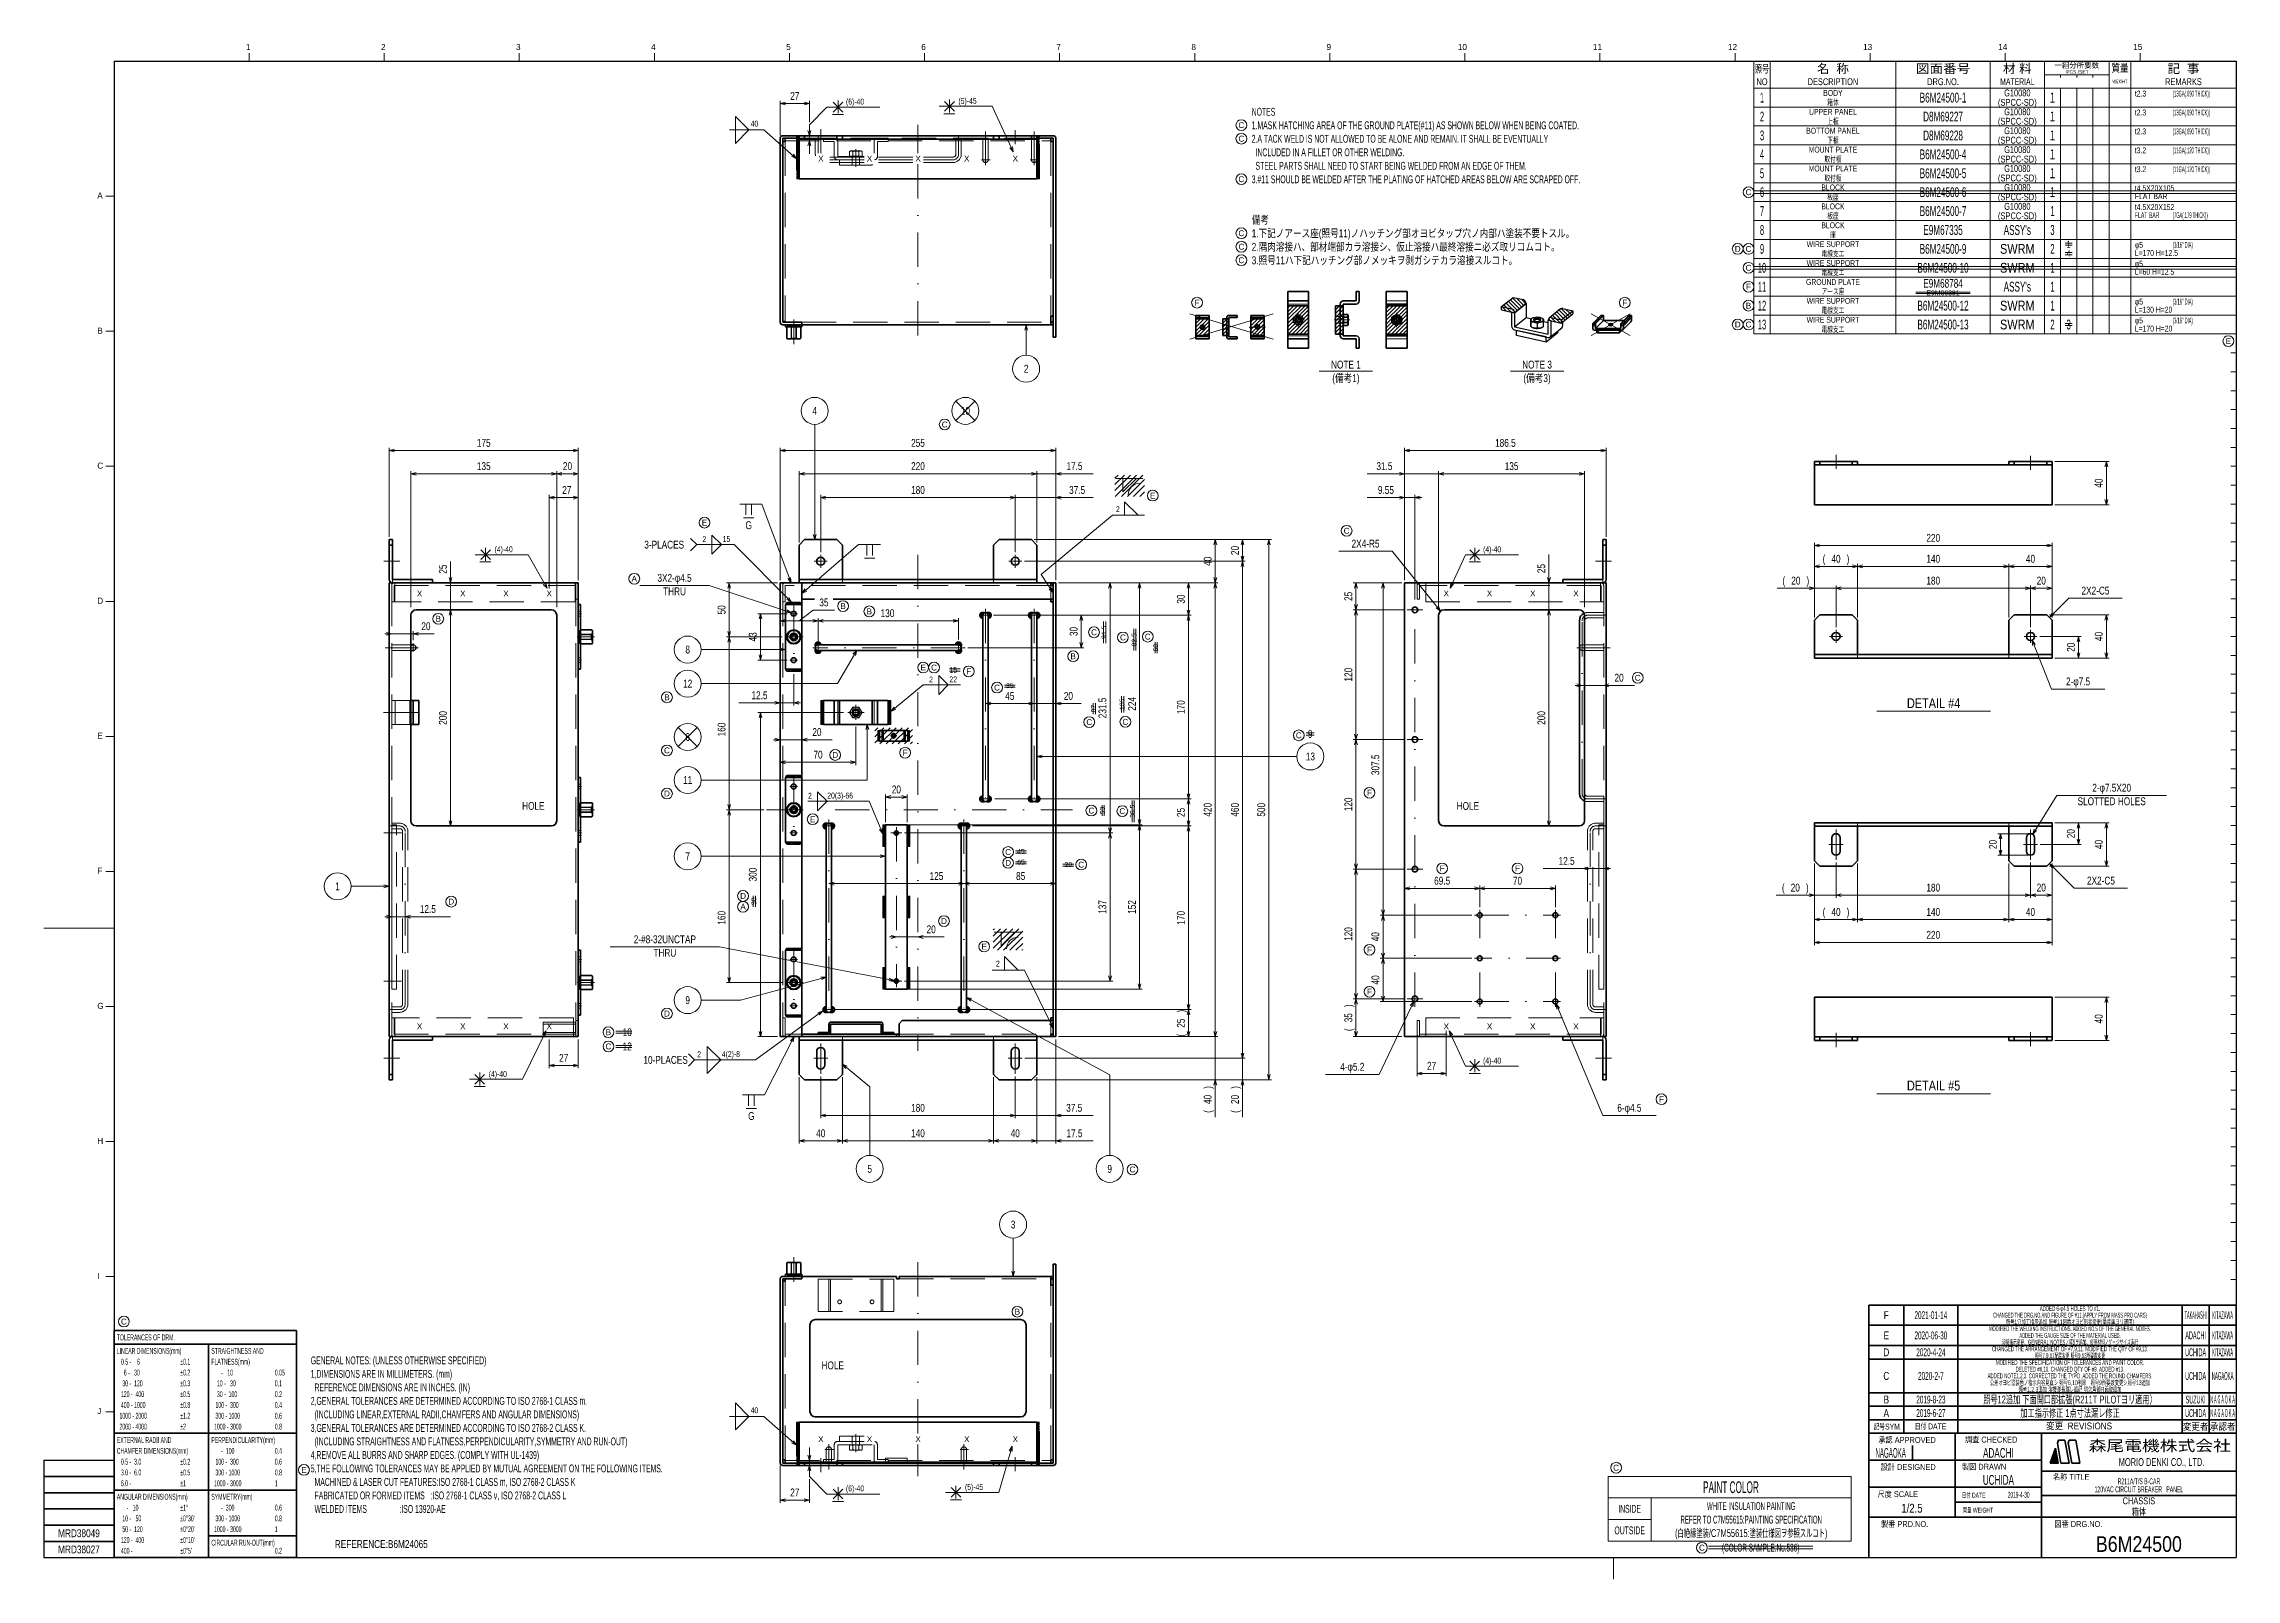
# Model space of a CAD drawing. Header units: millimetres. Extents: x 10 to 821, y 12 to 580.
import ezdxf
from ezdxf.enums import TextEntityAlignment as Align

# ---------------------------------------------------------------- set-up
doc = ezdxf.new("R2010")
doc.units = ezdxf.units.MM
for name, pattern in [('DASHDOT', [25.3, 12.7, -6.3, 0, -6.3]), ('DASHED', [19, 12.7, -6.3]), ('DIVIDE', [31.6, 12.7, -6.3, 0, -6.3, 0, -6.3])]:
    doc.linetypes.add(name, pattern=pattern)
for name, color, linetype in [('GR1_01', 7, 'Continuous'), ('GR1_02', 7, 'Continuous'), ('GR1_03', 7, 'Continuous'), ('GR1_04', 7, 'Continuous'), ('GR1_05', 7, 'Continuous'), ('GR1_06', 7, 'Continuous'), ('GR1_07', 7, 'Continuous'), ('GR1_08', 7, 'Continuous'), ('GR1_09', 7, 'Continuous'), ('GR1_10', 7, 'Continuous'), ('図面枠B6M', 7, 'Continuous'), ('表題、部品表', 7, 'Continuous'), ('表題、部品表_01', 7, 'Continuous'), ('表題、部品表_02', 7, 'Continuous'), ('表題、部品表_03', 7, 'Continuous'), ('表題、部品表_Layer1', 7, 'Continuous')]:
    doc.layers.add(name, color=color, linetype=linetype)
doc.styles.add('HG丸ｺﾞｼｯｸM-PRO', font='')
doc.styles.get('HG丸ｺﾞｼｯｸM-PRO').set_extended_font_data('HG丸ｺﾞｼｯｸM-PRO')
pattern_1 = [(45, (0, 0), (-0.28284271, 0.28284271), [])]
pattern_2 = [(45, (0, 0), (-1.131371, 1.131371), [])]
pattern_3 = [(45, (0, 0), (-0.7071068, 0.7071068), [])]
pattern_4 = [(-45, (0, 0), (0.3535534, 0.3535534), [])]
pattern_5 = [(-45, (0, 0), (0.7071068, 0.7071068), [])]

msp = doc.modelspace()

# ---------------------------------------------------------------- texts
at = {"layer": 'GR1_02', "color": 3, "linetype": 'Continuous', "lineweight": 35, "style": 'HG丸ｺﾞｼｯｸM-PRO'}
for s, height, rotation, width, p in [('27', 2.909, 0, 0.784542, (287.47, 558.8)), ('175', 2.909, 0, 0.784542, (172.33, 430.35)), ('255', 2.909, 0, 0.784542, (333.07, 430.35)), ('186.5', 2.909, 0, 0.7847, (550.5, 430.35)), ('135', 2.909, 0, 0.784542, (172.33, 421.75)), ('20', 2.909, 0, 0.784542, (203.33, 421.75)), ('220', 2.909, 0, 0.784542, (333.07, 421.75)), ('17.5', 2.909, 0, 0.784749, (390.99, 421.75)), ('31.5', 2.909, 0, 0.784749, (505.73, 421.75)), ('135', 2.909, 0, 0.784542, (552.8, 421.75)), ('27', 2.909, 0, 0.784542, (203.07, 412.91)), ('180', 2.909, 0, 0.784542, (333.07, 412.91)), ('37.5', 2.909, 0, 0.784749, (391.97, 412.91)), ('9.55', 2.909, 0, 0.784749, (506.28, 412.91)), ('40', 2.909, 90, 0.784542, (442.62, 388.85)), ('20', 2.909, 90, 0.784542, (452.72, 392.85)), ('25', 2.909, 90, 0.784542, (159.52, 385.95)), ('25', 2.909, 90, 0.784542, (566.13, 386.13)), ('30', 2.909, 90, 0.784542, (432.7, 374.85)), ('25', 2.909, 90, 0.784542, (494.7, 375.85)), ('50', 2.909, 90, 0.784542, (262.69, 370.85)), ('130', 2.909, 0, 0.784542, (321.78, 367.3)), ('43', 2.909, 90, 0.784542, (274.24, 360.85)), ('30', 2.909, 90, 0.784542, (393.02, 362.85)), ('120', 2.909, 90, 0.784542, (494.7, 346.85)), ('200', 2.909, 90, 0.784542, (159.52, 330.85)), ('12.5', 2.909, 0, 0.784749, (274.4, 336.92)), ('45', 2.909, 0, 0.784542, (367.07, 336.67)), ('20', 2.909, 0, 0.784542, (388.74, 336.67)), ('231.5', 2.909, 90, 0.7847, (403.67, 334.55)), ('224', 2.909, 90, 0.784542, (414.6, 336.05)), ('170', 2.909, 90, 0.784542, (432.7, 334.85)), ('200', 2.909, 90, 0.784542, (566.13, 330.85)), ('160', 2.909, 90, 0.784542, (262.69, 326.57)), ('70', 2.909, 0, 0.784542, (296.07, 314.91)), ('307.5', 2.909, 90, 0.7847, (504.7, 313.49)), ('20', 2.909, 0, 0.784542, (325.07, 302.05)), ('120', 2.909, 90, 0.784542, (494.7, 298.85)), ('25', 2.909, 90, 0.784542, (432.7, 295.85)), ('420', 2.909, 90, 0.784542, (442.62, 296.85)), ('460', 2.909, 90, 0.784542, (452.72, 296.85)), ('500', 2.909, 90, 0.784542, (462.46, 296.85)), ('300', 2.909, 90, 0.784542, (274.24, 272.85)), ('125', 2.909, 0, 0.784542, (339.9, 269.99)), ('85', 2.909, 0, 0.784542, (371.07, 269.99)), ('69.5', 2.909, 0, 0.784749, (527.1, 268.25)), ('70', 2.909, 0, 0.784542, (555, 268.25)), ('137', 2.909, 90, 0.784542, (403.67, 260.85)), ('152', 2.909, 90, 0.784542, (414.6, 260.85)), ('160', 2.909, 90, 0.784542, (262.69, 256.86)), ('170', 2.909, 90, 0.784542, (432.7, 256.85)), ('120', 2.909, 90, 0.784542, (494.7, 250.85)), ('40', 2.909, 90, 0.784542, (504.7, 249.85)), ('40', 2.909, 90, 0.784542, (504.7, 233.85)), (')', 2.91, 90, 0.781868, (432.7, 222.29)), ('25', 2.909, 90, 0.784542, (432.7, 217.85)), (')', 2.91, 90, 0.781868, (494.7, 224.29)), ('35', 2.909, 90, 0.784542, (494.7, 219.85)), ('(', 2.91, 90, 0.781868, (432.7, 213.41)), ('(', 2.91, 90, 0.781868, (494.7, 215.41)), ('27', 2.909, 0, 0.784542, (201.93, 202.66)), ('4-φ5.2', 2.909, 360, 0.783565, (493.84, 199.37)), ('27', 2.909, 0, 0.784542, (523.2, 199.74)), ('180', 2.909, 0, 0.784542, (333.07, 184.17)), ('37.5', 2.909, 0, 0.784749, (390.89, 184.17)), (')', 2.91, 90, 0.781868, (442.62, 194.04)), ('40', 2.909, 90, 0.784542, (442.62, 189.6)), (')', 2.91, 90, 0.781868, (452.72, 194.04)), ('20', 2.909, 90, 0.784542, (452.72, 189.6)), ('40', 2.909, 0, 0.784542, (297.07, 174.76)), ('140', 2.909, 0, 0.784542, (333.07, 174.76)), ('40', 2.909, 0, 0.784542, (369.07, 174.76)), ('17.5', 2.909, 0, 0.784749, (390.99, 174.76)), ('(', 2.91, 90, 0.781868, (442.62, 185.16)), ('(', 2.91, 90, 0.781868, (452.72, 185.16)), ('27', 2.909, 0, 0.784542, (287.47, 41.78))]:
    msp.add_text(s, height=height, rotation=rotation, dxfattribs=dict(at, width=width)).set_placement(p, align=Align.BOTTOM_CENTER)
for s, height, width, p in [('2X4-R5', 2.909, 0.783365, (498.74, 393.04)), ('3X2-φ4.5', 2.909, 0.783629, (242.95, 380.37)), ('THRU', 2.909, 0.782377, (242.95, 375.37)), ('35', 2.909, 0.784542, (298.25, 371.29)), ('20', 2.909, 0.784542, (150.93, 362.48)), ('20', 2.909, 0.784542, (592.58, 343.41)), ('20', 2.909, 0.784542, (295.67, 323.29)), ('12.5', 2.909, 0.784749, (573.17, 275.59)), ('12.5', 2.909, 0.784749, (151.64, 257.77)), ('20', 2.909, 0.784542, (337.94, 250.25)), ('2-#8-32UNCTAP', 2.9091, 0.783115, (239.38, 246.57)), ('THRU', 2.909, 0.782377, (239.38, 241.57)), ('6-φ4.5', 2.909, 0.783565, (596.4, 184.17))]:
    msp.add_text(s, height=height, dxfattribs=dict(at, width=width)).set_placement(p, align=Align.BOTTOM_CENTER)
at = {"layer": 'GR1_02', "color": 3, "linetype": 'Continuous', "lineweight": 35, "style": 'HG丸ｺﾞｼｯｸM-PRO', "width": 0.782831}
for p in [(190.69, 298.28), (536.62, 298.28), (301.52, 91.14)]:
    msp.add_text('HOLE', height=2.909, dxfattribs=at).set_placement(p, align=Align.MIDDLE_CENTER)
at = {"layer": 'GR1_03', "color": 3, "linetype": 'Continuous', "lineweight": 35, "style": 'HG丸ｺﾞｼｯｸM-PRO'}
for s, height, rotation, width, p in [('40', 2.909, 90, 0.784542, (772.45, 417.79)), ('220', 2.909, 0, 0.784542, (708.88, 395.18)), ('(', 2.91, 0, 0.781868, (668.44, 387.45)), ('40', 2.909, 0, 0.784542, (672.88, 387.45)), (')', 2.91, 0, 0.781868, (677.32, 387.45)), ('140', 2.909, 0, 0.784542, (708.88, 387.45)), ('40', 2.909, 0, 0.784542, (744.88, 387.45)), ('(', 2.91, 0, 0.781868, (653.57, 379.35)), ('20', 2.909, 0, 0.784542, (658.01, 379.35)), (')', 2.91, 0, 0.781868, (662.45, 379.35)), ('180', 2.909, 0, 0.784542, (708.88, 379.35)), ('20', 2.909, 0, 0.784542, (748.88, 379.35)), ('20', 2.909, 90, 0.784542, (762.14, 357.01)), ('40', 2.909, 90, 0.784542, (772.45, 361.01)), ('20', 2.909, 90, 0.784542, (733.25, 284)), ('20', 2.909, 90, 0.784542, (762.14, 288)), ('40', 2.909, 90, 0.784542, (772.45, 284)), ('(', 2.91, 0, 0.781868, (653.37, 265.71)), ('20', 2.909, 0, 0.784542, (657.81, 265.71)), (')', 2.91, 0, 0.781868, (662.25, 265.71)), ('180', 2.909, 0, 0.784542, (708.88, 265.71)), ('20', 2.909, 0, 0.784542, (748.88, 265.71)), ('(', 2.91, 0, 0.781868, (668.44, 256.69)), ('40', 2.909, 0, 0.784542, (672.88, 256.69)), (')', 2.91, 0, 0.781868, (677.32, 256.69)), ('140', 2.909, 0, 0.784542, (708.88, 256.69)), ('40', 2.909, 0, 0.784542, (744.88, 256.69)), ('220', 2.909, 0, 0.784542, (708.88, 248.22)), ('40', 2.909, 90, 0.784542, (772.45, 219.45))]:
    msp.add_text(s, height=height, rotation=rotation, dxfattribs=dict(at, width=width)).set_placement(p, align=Align.BOTTOM_CENTER)
for s, height, width, p in [('2X2-C5', 2.909, 0.783464, (768.92, 375.66)), ('2-φ7.5', 2.909, 0.783565, (762.49, 342.04)), ('SLOTTED HOLES', 2.9091, 0.783349, (774.92, 297.67)), ('2-φ7.5X20', 2.909, 0.783739, (774.92, 302.67)), ('2X2-C5', 2.909, 0.783464, (770.96, 268.3))]:
    msp.add_text(s, height=height, dxfattribs=dict(at, width=width)).set_placement(p, align=Align.BOTTOM_CENTER)
at = {"layer": 'GR1_03', "color": 3, "linetype": 'Continuous', "lineweight": 35, "style": 'HG丸ｺﾞｼｯｸM-PRO', "width": 0.830402}
for s, p in [('DETAIL #4', (709.01, 336.3)), ('DETAIL #5', (709.01, 194.74))]:
    msp.add_text(s, height=3.636, dxfattribs=at).set_placement(p, align=Align.MIDDLE_CENTER)
at = {"layer": 'GR1_05', "color": 3, "linetype": 'Continuous', "lineweight": 35, "style": 'HG丸ｺﾞｼｯｸM-PRO', "width": 0.784542}
for s, height, p in [('10', 2.909, (350.62, 444.54)), ('6', 2.91, (247.82, 323.8)), ('9', 2.91, (478.25, 324.92))]:
    msp.add_text(s, height=height, rotation=0, dxfattribs=at).set_placement(p, align=Align.MIDDLE_CENTER)
at = {"layer": 'GR1_05', "color": 3, "linetype": 'Continuous', "lineweight": 35, "style": 'HG丸ｺﾞｼｯｸM-PRO'}
for s, rotation, width, p in [('91.5', 90, 0.828253, (403.37, 362.55)), ('82.5', 90, 0.828253, (414.55, 359.78)), ('60', 90, 0.828432, (422.48, 356.85)), ('35', 0, 0.828432, (367.07, 341.34)), ('87', 90, 0.828432, (399.53, 334.28)), ('105', 90, 0.828432, (410.06, 335.92)), ('53', 90, 0.828432, (402.81, 296.55)), ('36.5', 90, 0.828253, (413.9, 296.31)), ('45', 0, 0.828432, (371.18, 279.97)), ('65', 0, 0.828432, (371.18, 275.97)), ('20', 0, 0.828432, (388.74, 275.1)), ('30', 90, 0.828432, (273.74, 262.97))]:
    msp.add_text(s, height=1.818, rotation=rotation, dxfattribs=dict(at, width=width)).set_placement(p, align=Align.BOTTOM_CENTER)
at = {"layer": 'GR1_05', "color": 3, "linetype": 'Continuous', "lineweight": 35, "style": 'HG丸ｺﾞｼｯｸM-PRO', "width": 0.691275}
msp.add_text('15', height=2.182, dxfattribs=at).set_placement((344.71, 348.62), align=Align.MIDDLE_LEFT)
at = {"layer": 'GR1_05', "color": 3, "linetype": 'Continuous', "lineweight": 35, "style": 'HG丸ｺﾞｼｯｸM-PRO', "width": 0.784542}
for s, p in [('10', (227.14, 214.49)), ('12', (227.14, 209.22))]:
    msp.add_text(s, height=2.909, dxfattribs=at).set_placement(p, align=Align.MIDDLE_RIGHT)
at = {"layer": 'GR1_06', "color": 3, "linetype": 'Continuous', "lineweight": 35, "style": 'HG丸ｺﾞｼｯｸM-PRO', "width": 0.784542}
for s, height, p in [('2', 2.91, (373.11, 460.12)), ('4', 2.91, (294.83, 444.54)), ('8', 2.91, (247.82, 356.16)), ('12', 2.909, (247.82, 343.54)), ('13', 2.909, (478.31, 316.58)), ('11', 2.909, (247.82, 307.84)), ('7', 2.91, (247.82, 279.64)), ('1', 2.91, (118.23, 268.51)), ('9', 2.91, (247.82, 226.37)), ('9', 2.91, (404.03, 163.9)), ('3', 2.91, (368.28, 143.29))]:
    msp.add_text(s, height=height, rotation=0, dxfattribs=at).set_placement(p, align=Align.MIDDLE_CENTER)
msp.add_text('5', height=2.91, dxfattribs=at).set_placement((315.2, 163.9), align=Align.MIDDLE_CENTER)
at = {"layer": 'GR1_08', "color": 3, "linetype": 'Continuous', "lineweight": 35, "style": 'HG丸ｺﾞｼｯｸM-PRO'}
for s, height, width, p in [('(6)-40', 2.182, 0.691329, (306.4, 559.04)), ('(5)-45', 2.182, 0.691329, (348.04, 559.27)), ('40', 2.182, 0.691275, (271.14, 550.84)), ('2', 2.18, 0.691275, (406.36, 408.14)), ('2', 2.18, 0.691275, (253.26, 397.03)), ('15', 2.182, 0.691275, (260.78, 397.08)), ('(4)-40', 2.182, 0.691329, (176.34, 393.28)), ('(4)-40', 2.182, 0.691329, (542.24, 393.28)), ('2', 2.18, 0.691275, (337.19, 345.07)), ('22', 2.182, 0.691275, (344.71, 345.12)), ('2', 2.18, 0.691275, (292.38, 302.03)), ('20(3)-66', 2.182, 0.691313, (299.49, 302.11)), ('2', 2.18, 0.691275, (361.94, 239.85)), ('2', 2.18, 0.691275, (251.35, 206.3)), ('4(2)-8', 2.182, 0.691329, (260.45, 206.38)), ('(4)-40', 2.182, 0.691329, (174.17, 199.05)), ('40', 2.182, 0.691275, (271.14, 74.53)), ('(6)-40', 2.182, 0.691329, (306.4, 45.6)), ('(5)-45', 2.182, 0.691329, (350.46, 46.12))]:
    msp.add_text(s, height=height, dxfattribs=dict(at, width=width)).set_placement(p, align=Align.MIDDLE_LEFT)
for s, height, width, p in [('X', 2.18, 1.042235, (297.12, 537.91)), ('X', 2.18, 1.042235, (315.12, 537.91)), ('X', 2.18, 1.042235, (333.12, 537.91)), ('X', 2.18, 1.042235, (351.12, 537.91)), ('X', 2.18, 1.042235, (369.12, 537.91)), ('G', 2.91, 0.783387, (270.4, 402.21)), ('X', 2.18, 1.042235, (148.58, 376.91)), ('X', 2.18, 1.042235, (164.58, 376.91)), ('X', 2.18, 1.042235, (180.58, 376.91)), ('X', 2.18, 1.042235, (196.58, 376.91)), ('X', 2.18, 1.042235, (148.58, 216.65)), ('X', 2.18, 1.042235, (164.58, 216.65)), ('X', 2.18, 1.042235, (180.58, 216.65)), ('X', 2.18, 1.042235, (196.58, 216.65)), ('G', 2.91, 0.783387, (271.39, 183.48)), ('X', 2.18, 1.042235, (297.12, 63.81)), ('X', 2.18, 1.042235, (315.12, 63.81)), ('X', 2.18, 1.042235, (333.12, 63.81)), ('X', 2.18, 1.042235, (351.12, 63.81)), ('X', 2.18, 1.042235, (369.12, 63.81))]:
    msp.add_text(s, height=height, dxfattribs=dict(at, width=width)).set_placement(p, align=Align.MIDDLE_CENTER)
for s, width, p in [('3-PLACES', 0.78274, (246.49, 395)), ('10-PLACES', 0.782951, (247.86, 204.25))]:
    msp.add_text(s, height=2.909, dxfattribs=dict(at, width=width)).set_placement(p, align=Align.MIDDLE_RIGHT)
at = {"layer": 'GR1_08', "color": 3, "linetype": 'Continuous', "lineweight": 35, "style": 'HG丸ｺﾞｼｯｸM-PRO', "width": 1.042235}
for p in [(528.63, 376.93), (544.63, 376.93), (560.63, 376.93), (576.63, 376.93), (528.63, 216.65), (544.63, 216.65), (560.63, 216.65), (576.63, 216.65)]:
    msp.add_text('X', height=2.18, rotation=360, dxfattribs=at).set_placement(p, align=Align.MIDDLE_CENTER)
at = {"layer": 'GR1_08', "color": 3, "linetype": 'Continuous', "lineweight": 35, "style": 'HG丸ｺﾞｼｯｸM-PRO', "width": 0.691329}
msp.add_text('(4)-40', height=2.182, rotation=360, dxfattribs=at).set_placement((542.24, 203.97), align=Align.MIDDLE_LEFT)
at = {"layer": '図面枠B6M', "color": 3, "linetype": 'Continuous', "lineweight": 35, "style": 'HG丸ｺﾞｼｯｸM-PRO'}
for s, height, width, p in [('MODIFIED THE WELDING INSTRUCTIONS. ADDED NO.5 OF THE GENERAL NOTES.', 1.8182, 0.497848, (759.5, 104.75)), ('CHANGED THE DRG.NO.AND FIGURE OF #11.(APPLY FROM MASS PRO CARS)', 1.8182, 0.497805, (759.5, 109.75)), ('照号1穴加工指示追加 照号11図番オヨビ形状変更(量産車ヨリ適用)', 1.8182, 0.619069, (759.5, 107.25)), ('KITAZAWA', 2.909, 0.308644, (816, 109.75)), ('D', 2.91, 0.784656, (691.5, 96)), ('E', 2.91, 0.784871, (691.5, 102.25)), ('2020-06-30', 2.909, 0.488281, (708, 102.25)), ('2020-4-24', 2.909, 0.488281, (708, 96)), ('溶接指示変更、GENERAL NOTESノ項5ヲ追加、使用材料ノゲージサイズ追記', 1.8182, 0.537583, (759.5, 99.75)), ('CHANGED THE ARRANGEMENT OF #7,9,11. MODIFIED THE QTY OF #9,13.', 1.8182, 0.537547, (759.5, 97.25)), ('ADDED THE GAUGE SIZE OF THE MATERIAL USED.', 1.8182, 0.498157, (759.5, 102.25)), ('ADACHI', 2.909, 0.415454, (806, 102.25)), ('UCHIDA', 2.909, 0.415827, (806, 96)), ('KITAZAWA', 2.909, 0.308644, (816, 102.25)), ('KITAZAWA', 2.909, 0.308644, (816, 96)), ('MODIFIED THE SPECIFICATION OF TOLERANCES AND PAINT COLOR.', 1.8182, 0.537421, (759.5, 92.25)), ('DELETED #6,10. CHANGED QTY OF #9. ADDED #13.', 1.8182, 0.537509, (759.5, 89.75)), ('照号7,9,11配置変更 照号9,13所要数変更', 1.8182, 0.537386, (759.5, 94.75)), ('C', 2.91, 0.782198, (691.5, 87.25)), ('2020-2-7', 2.909, 0.488281, (708, 87.25)), ('公差オヨビ塗装色ノ指示内容見直シ 照号6,10削除\u3000照号9所要数変更シ照号13追加', 1.8182, 0.618975, (759.5, 84.75)), ('ADDED NOTE1,2,3. CORRECTED THE TYPO. ADDED THE ROUND CHAMFERS.', 1.8182, 0.537327, (759.5, 87.25)), ('備考1,2,3追加 溶接脚長漏レ追記 切欠角部R面取追加', 1.8182, 0.61879, (759.5, 82.25)), ('UCHIDA', 2.909, 0.415827, (806, 87.25)), ('NAGAOKA', 2.909, 0.334453, (816, 87.25)), ('A', 2.91, 0.782973, (691.5, 73.5)), ('B', 2.91, 0.78204, (691.5, 78.5)), ('2019-8-23', 2.909, 0.488281, (708, 78.5)), ('2019-6-27', 2.909, 0.488281, (708, 73.5)), ('照号12追加 下面開口部拡張(R211T PILOTヨリ適用）', 2.9091, 0.651807, (759.5, 78.5)), ('加工指示修正 1点寸法漏レ修正', 2.9091, 0.651568, (759.5, 73.5)), ('UCHIDA', 2.909, 0.415827, (806, 73.5)), ('SUZUKI', 2.909, 0.415549, (806, 78.5)), ('ＮＡＧＡＯＫＡ', 2.909, 0.333912, (816, 78.5)), ('ＮＡＧＡＯＫＡ', 2.909, 0.333912, (816, 73.5)), ('NAGAOKA', 3.636, 0.374843, (693.11, 58.75)), ('ADACHI', 3.636, 0.619335, (733, 58.75)), ('UCHIDA', 3.636, 0.61989, (733, 48.75)), ('R211A/T/S B-CAR', 2.1818, 0.521766, (785, 48.25)), ('2019-4-30', 2.182, 0.482367, (740.5, 43.25)), ('120VAC CIRCUIT BREAKER\u3000PANEL', 2.1818, 0.522056, (785, 45.25)), ('CHASSIS', 2.545, 0.74193, (785, 41)), ('1/2.5', 3.273, 0.806358, (701, 38.25)), ('箱体', 2.545, 0.741121, (785, 37)), ('REFERENCE:B6M24065', 2.9091, 0.783569, (134.41, 25)), ('B6M24500', 5.818, 0.845653, (785, 25))]:
    msp.add_text(s, height=height, dxfattribs=dict(at, width=width)).set_placement(p, align=Align.MIDDLE_CENTER)
for s, width, p in [('GENERAL NOTES: (UNLESS OTHERWISE SPECIFIED)', 0.52211, (108.29, 94.45)), ('1,DIMENSIONS ARE IN MILLIMETERS. (mm)', 0.522052, (108.29, 89.45)), ('  REFERENCE DIMENSIONS ARE IN INCHES. (IN)', 0.522009, (108.29, 84.45)), ('2,GENERAL TOLERANCES ARE DETERMINED ACCORDING TO ISO 2768-1 CLASS m.', 0.522186, (108.29, 79.45)), ('  (INCLUDING LINEAR,EXTERNAL RADII,CHAMFERS AND ANGULAR DIMENSIONS)', 0.522355, (108.29, 74.45)), ('3,GENERAL TOLERANCES ARE DETERMINED ACCORDING TO ISO 2768-2 CLASS K.', 0.52223, (108.29, 69.45)), ('4,REMOVE ALL BURRS AND SHARP EDGES. (COMPLY WITH UL-1439)', 0.52235, (108.29, 59.45)), ('  (INCLUDING STRAIGHTNESS AND FLATNESS,PERPENDICULARITY,SYMMETRY AND RUN-OUT)', 0.522087, (108.29, 64.45)), ('5,THE FOLLOWING TOLERANCES MAY BE APPLIED BY MUTUAL AGREEMENT ON THE FOLLOWING ITEMS.', 0.522482, (108.29, 54.45)), ('  MACHINED & LASER CUT FEATURES:ISO 2768-1 CLASS m, ISO 2768-2 CLASS K', 0.522369, (108.29, 49.45)), ('  FABRICATED OR FORMED ITEMS   :ISO 2768-1 CLASS v, ISO 2768-2 CLASS L', 0.522509, (108.29, 44.45)), ('  WELDED ITEMS                 :ISO 13920-AE', 0.523476, (108.29, 39.45))]:
    msp.add_text(s, height=2.9091, dxfattribs=dict(at, width=width)).set_placement(p, align=Align.TOP_LEFT)
at = {"layer": '表題、部品表', "color": 3, "linetype": 'Continuous', "lineweight": 35, "style": 'HG丸ｺﾞｼｯｸM-PRO', "width": 0.783793}
for s, p in [('MRD38049', (22.5, 29)), ('MRD38027', (22.5, 23))]:
    msp.add_text(s, height=2.909, dxfattribs=at).set_placement(p, align=Align.MIDDLE_CENTER)
at = {"layer": '表題、部品表_02', "color": 3, "linetype": 'Continuous', "lineweight": 35, "style": 'HG丸ｺﾞｼｯｸM-PRO'}
for s, height, width, p in [('1.MASK HATCHING AREA OF THE GROUND PLATE(#11) AS SHOWN BELOW WHEN BEING COATED.', 2.9091, 0.522467, (456.6, 550.26)), ('NOTES', 2.909, 0.521205, (456.6, 555.26)), ('2.A TACK WELD IS NOT ALLOWED TO BE ALONE AND REMAIN. IT SHALL BE EVENTUALLY', 2.9091, 0.522709, (456.6, 545.26)), ('  STEEL PARTS SHALL NEED TO START BEING WELDED FROM AN EDGE OF THEM.', 2.9091, 0.522572, (456.6, 535.26)), ('  INCLUDED IN A FILLET OR OTHER WELDING.', 2.9091, 0.522671, (456.6, 540.26)), ('3.#11 SHOULD BE WELDED AFTER THE PLATING OF HATCHED AREAS BELOW ARE SCRAPED OFF.', 2.9091, 0.522593, (456.6, 530.26)), ('備考', 2.909, 0.781842, (456.6, 515.26)), ('1.下記ノアース座(照号11)ノハッチング部オヨビタップ穴ノ内部ハ塗装不要トスル。', 2.9091, 0.782028, (456.6, 510.26)), ('2.隅肉溶接ハ、部材端部カラ溶接シ、仮止溶接ハ最終溶接ニ必ズ取リコムコト。', 2.9091, 0.781928, (456.6, 505.26)), ('3.照号11ハ下記ハッチング部ノメッキヲ剥ガシテカラ溶接スルコト。', 2.9091, 0.782067, (456.6, 500.26))]:
    msp.add_text(s, height=height, dxfattribs=dict(at, width=width)).set_placement(p, align=Align.MIDDLE_LEFT)
for s, width, p in [('NOTE 1', 0.784001, (491.47, 461.66)), ('NOTE 3', 0.784001, (562.22, 461.66)), ('(備考1)', 0.782427, (491.47, 456.66)), ('(備考3)', 0.782427, (562.22, 456.66))]:
    msp.add_text(s, height=2.909, dxfattribs=dict(at, width=width)).set_placement(p, align=Align.MIDDLE_CENTER)
at = {"layer": '表題、部品表_03', "color": 3, "linetype": 'Continuous', "lineweight": 35, "style": 'HG丸ｺﾞｼｯｸM-PRO'}
for s, height, width, p in [('1', 3.64, 0.521199, (645.5, 560.5)), ('BODY', 2.182, 0.693212, (671.75, 562.25)), ('箱体', 2.182, 0.692256, (671.75, 558.75)), ('B6M24500-1', 3.636, 0.619572, (712.5, 560.5)), ('(SPCC-SD)', 2.545, 0.652377, (740, 558.75)), ('G10080', 2.545, 0.740408, (740, 562.25)), ('１', 3.64, 0.578238, (753, 560.5)), ('2', 3.64, 0.521199, (645.5, 553.5)), ('UPPER PANEL', 2.1818, 0.691487, (671.75, 555.25)), ('上板', 2.182, 0.692256, (671.75, 551.75)), ('D8M69227', 3.636, 0.619412, (712.5, 553.5)), ('(SPCC-SD)', 2.545, 0.652377, (740, 551.75)), ('G10080', 2.545, 0.740408, (740, 555.25)), ('１', 3.64, 0.578238, (753, 553.5)), ('3', 3.64, 0.521199, (645.5, 546.5)), ('BOTTOM PANEL', 2.1818, 0.692642, (671.75, 548.25)), ('下板', 2.182, 0.692256, (671.75, 544.75)), ('D8M69228', 3.636, 0.619412, (712.5, 546.5)), ('(SPCC-SD)', 2.545, 0.652377, (740, 544.75)), ('G10080', 2.545, 0.740408, (740, 548.25)), ('１', 3.64, 0.578238, (753, 546.5)), ('4', 3.64, 0.521199, (645.5, 539.5)), ('MOUNT PLATE', 2.1818, 0.692407, (671.75, 541.25)), ('取付板', 2.182, 0.692256, (671.75, 537.75)), ('B6M24500-4', 3.636, 0.619572, (712.5, 539.5)), ('(SPCC-SD)', 2.545, 0.652377, (740, 537.75)), ('G10080', 2.545, 0.740408, (740, 541.25)), ('１', 3.64, 0.578238, (753, 539.5)), ('5', 3.64, 0.521199, (645.5, 532.5)), ('MOUNT PLATE', 2.1818, 0.692407, (671.75, 534.25)), ('取付板', 2.182, 0.692256, (671.75, 530.75)), ('B6M24500-5', 3.636, 0.619572, (712.5, 532.5)), ('(SPCC-SD)', 2.545, 0.652377, (740, 530.75)), ('G10080', 2.545, 0.740408, (740, 534.25)), ('１', 3.64, 0.578238, (753, 532.5)), ('6', 3.64, 0.521199, (645.5, 525.5)), ('7', 3.64, 0.521199, (645.5, 518.5)), ('BLOCK', 2.182, 0.693284, (671.75, 520.25)), ('B6M24500-7', 3.636, 0.619572, (712.5, 518.5)), ('G10080', 2.545, 0.740408, (740, 520.25)), ('1', 3.64, 0.576062, (753, 518.5)), ('8', 3.64, 0.521199, (645.5, 511.5)), ('BLOCK', 2.182, 0.693284, (671.75, 513.25)), ('板座', 2.182, 0.692256, (671.75, 516.75)), ('E9M67335', 3.636, 0.619819, (712.5, 511.5)), ('(SPCC-SD)', 2.545, 0.652377, (740, 516.75)), ("ASSY's", 3.636, 0.617769, (740, 511.5)), ('3', 3.64, 0.576062, (753, 511.5)), ('9', 3.64, 0.521199, (645.5, 504.5)), ('WIRE SUPPORT', 2.1818, 0.691856, (671.75, 506.25)), ('電線支エ', 2.182, 0.692256, (671.75, 502.75)), ('座', 2.18, 0.692256, (671.75, 509.75)), ('B6M24500-9', 3.636, 0.619572, (712.5, 504.5)), ('SWRM', 3.636, 0.830719, (740, 504.5)), ('2', 3.64, 0.576062, (753, 504.5)), ('10', 3.636, 0.521199, (645.5, 497.5)), ('11', 3.636, 0.521199, (645.5, 490.5)), ('GROUND PLATE', 2.1818, 0.69201, (671.75, 492.25)), ('アース座', 2.182, 0.692256, (671.75, 488.75)), ('E9M68784', 3.273, 0.691595, (712.5, 491.75)), ("ASSY's", 3.636, 0.617769, (740, 490.5)), ('1', 3.64, 0.576062, (753, 490.5)), ('12', 3.636, 0.521199, (645.5, 483.5)), ('WIRE SUPPORT', 2.1818, 0.691856, (671.75, 485.25)), ('WIRE SUPPORT', 2.1818, 0.691856, (671.75, 478.25)), ('電線支エ', 2.182, 0.692256, (671.75, 481.75)), ('B6M24500-12', 3.6364, 0.619606, (712.5, 483.5)), ('SWRM', 3.636, 0.830719, (740, 483.5)), ('1', 3.64, 0.576062, (753, 483.5)), ('13', 3.636, 0.521199, (645.5, 476.5)), ('電線支エ', 2.182, 0.692256, (671.75, 474.75)), ('B6M24500-13', 3.6364, 0.619606, (712.5, 476.5)), ('SWRM', 3.636, 0.830719, (740, 476.5)), ('2', 3.64, 0.576062, (753, 476.5))]:
    msp.add_text(s, height=height, dxfattribs=dict(at, width=width)).set_placement(p, align=Align.MIDDLE_CENTER)
for s, height, width, p in [('t2.3', 2.182, 0.690457, (783.5, 562)), ('(13GA(.090 THICK))', 2.1818, 0.416535, (797.5, 562)), ('t2.3', 2.182, 0.690457, (783.5, 555)), ('(13GA(.090 THICK))', 2.1818, 0.416535, (797.5, 555)), ('t2.3', 2.182, 0.690457, (783.5, 548)), ('(13GA(.090 THICK))', 2.1818, 0.416535, (797.5, 548)), ('t3.2', 2.182, 0.690457, (783.5, 541)), ('(11GA(.120 THICK))', 2.1818, 0.416535, (797.5, 541)), ('t3.2', 2.182, 0.690457, (783.5, 534)), ('(11GA(.120 THICK))', 2.1818, 0.416535, (797.5, 534)), ('t4.5X20X152', 2.1818, 0.691761, (783.5, 520)), ('FLAT BAR', 2.182, 0.523086, (783.5, 517)), ('(7GA(.179 THICK))', 2.1818, 0.416504, (797.5, 517)), ('φ5', 2.182, 0.691838, (783.5, 506)), ('L=170 H=12.5', 2.1818, 0.691248, (783.5, 503)), ('(3/16" DIA)', 2.1818, 0.416548, (797.5, 506)), ('φ5', 2.182, 0.691838, (783.5, 485)), ('φ5', 2.182, 0.691838, (783.5, 478)), ('L=130 H=20', 2.182, 0.691329, (783.5, 482)), ('(3/16" DIA)', 2.1818, 0.416548, (797.5, 485)), ('(3/16" DIA)', 2.1818, 0.416548, (797.5, 478)), ('L=170 H=20', 2.182, 0.691329, (783.5, 475))]:
    msp.add_text(s, height=height, dxfattribs=dict(at, width=width)).set_placement(p, align=Align.MIDDLE_LEFT)
at = {"layer": '表題、部品表_Layer1', "color": 3, "linetype": 'Continuous', "lineweight": 35, "style": 'HG丸ｺﾞｼｯｸM-PRO'}
for s, height, width, p in [('BLOCK', 2.182, 0.693284, (671.75, 527.25)), ('G10080', 2.545, 0.740408, (740, 527.25)), ('板座', 2.182, 0.692256, (671.75, 523.75)), ('B6M24500-6', 3.636, 0.619572, (712.5, 525.5)), ('(SPCC-SD)', 2.545, 0.652377, (740, 523.75)), ('１', 3.64, 0.578238, (753, 525.5)), ('4', 2.55, 0.828432, (759, 502.75)), ('1', 2.55, 0.828432, (759, 506.25)), ('WIRE SUPPORT', 2.1818, 0.691856, (671.75, 499.25)), ('電線支エ', 2.182, 0.692256, (671.75, 495.75)), ('B6M24500-10', 3.6364, 0.619606, (712.5, 497.5)), ('SWRM', 3.636, 0.830719, (740, 497.5)), ('1', 3.64, 0.576062, (753, 497.5)), ('E9M66381', 1.818, 1.042423, (712.5, 488.25)), ('3', 3.64, 0.576062, (759, 476.5))]:
    msp.add_text(s, height=height, dxfattribs=dict(at, width=width)).set_placement(p, align=Align.MIDDLE_CENTER)
for s, height, width, p in [('t4.5X20X105', 2.1818, 0.691761, (783.5, 527)), ('FLAT BAR', 2.182, 0.692996, (783.5, 524)), ('φ5', 2.182, 0.691838, (783.5, 499)), ('L=60 H=12.5', 2.1818, 0.691245, (783.5, 496))]:
    msp.add_text(s, height=height, dxfattribs=dict(at, width=width)).set_placement(p, align=Align.MIDDLE_LEFT)
at = {"layer": '表題、部品表_Layer1', "color": 4, "linetype": 'Continuous', "lineweight": 13, "style": 'HG丸ｺﾞｼｯｸM-PRO', "width": 0.488473}
msp.add_text('(COLOR SAMPLE:No.536)', height=2.9091, dxfattribs=at).set_placement((645, 23.67), align=Align.MIDDLE_CENTER)

# ---------------------------------------------------------------- blocks, each defined once
blk = doc.blocks.new('BLKF023')
at = {"layer": '図面枠B6M', "color": 4, "linetype": 'Continuous', "lineweight": 13}
for p, q in [((85.5, 577), (85.5, 574)), ((135.5, 577), (135.5, 574)), ((185.5, 577), (185.5, 574)), ((235.5, 577), (235.5, 574)), ((285.5, 577), (285.5, 574)), ((335.5, 577), (335.5, 574)), ((385.5, 577), (385.5, 574)), ((435.5, 577), (435.5, 574)), ((485.5, 577), (485.5, 574)), ((535.5, 577), (535.5, 574)), ((585.5, 577), (585.5, 574)), ((635.5, 577), (635.5, 574)), ((685.5, 577), (685.5, 574)), ((735.5, 577), (735.5, 574)), ((785.5, 577), (785.5, 574)), ((819, 557), (821, 557)), ((819, 550), (821, 550)), ((819, 543), (821, 543)), ((819, 536), (821, 536)), ((819, 529), (821, 529)), ((32.5, 524), (35.5, 524)), ((819, 522), (821, 522)), ((819, 515), (821, 515)), ((819, 508), (821, 508)), ((819, 501), (821, 501)), ((819, 494), (821, 494)), ((819, 487), (821, 487)), ((819, 480), (821, 480)), ((32.5, 474), (35.5, 474)), ((819, 473), (821, 473)), ((819, 466), (821, 466)), ((819, 459), (821, 459)), ((819, 452), (821, 452)), ((819, 445), (821, 445)), ((819, 438), (821, 438)), ((819, 431), (821, 431)), ((32.5, 424), (35.5, 424)), ((819, 424), (821, 424)), ((819, 417), (821, 417)), ((819, 410), (821, 410)), ((819, 403), (821, 403)), ((819, 396), (821, 396)), ((819, 389), (821, 389)), ((819, 382), (821, 382)), ((32.5, 374), (35.5, 374)), ((819, 375), (821, 375)), ((819, 368), (821, 368)), ((819, 361), (821, 361)), ((819, 354), (821, 354)), ((819, 347), (821, 347)), ((819, 340), (821, 340)), ((819, 333), (821, 333)), ((819, 326), (821, 326)), ((32.5, 324), (35.5, 324)), ((819, 319), (821, 319)), ((819, 312), (821, 312)), ((819, 305), (821, 305)), ((819, 298), (821, 298)), ((819, 291), (821, 291)), ((819, 284), (821, 284)), ((819, 277), (821, 277)), ((32.5, 274), (35.5, 274)), ((819, 270), (821, 270)), ((819, 263), (821, 263)), ((9.5, 253), (35.5, 253)), ((819, 256), (821, 256)), ((819, 249), (821, 249)), ((819, 242), (821, 242)), ((819, 235), (821, 235)), ((819, 228), (821, 228)), ((32.5, 224), (35.5, 224)), ((819, 221), (821, 221)), ((819, 214), (821, 214)), ((819, 207), (821, 207)), ((819, 200), (821, 200)), ((819, 193), (821, 193)), ((819, 186), (821, 186)), ((819, 179), (821, 179)), ((32.5, 174), (35.5, 174)), ((819, 172), (821, 172)), ((819, 165), (821, 165)), ((819, 158), (821, 158)), ((819, 151), (821, 151)), ((819, 144), (821, 144)), ((819, 137), (821, 137)), ((819, 130), (821, 130)), ((32.5, 124), (35.5, 124)), ((819, 123), (821, 123)), ((32.5, 74), (35.5, 74)), ((590.5, 12), (590.5, 20))]:
    blk.add_line(p, q, dxfattribs=at)
at = {"layer": '図面枠B6M', "color": 2, "linetype": 'Continuous', "lineweight": 25}
for p, q in [((35.5, 574), (35.5, 20)), ((35.5, 574), (821, 574)), ((821, 574), (821, 20)), ((9.5, 56), (9.5, 20)), ((9.5, 56), (35.5, 56)), ((9.5, 20), (821, 20))]:
    blk.add_line(p, q, dxfattribs=at)
at = {"layer": '図面枠B6M', "color": 3, "linetype": 'Continuous', "lineweight": 35}
for p, q in [((685, 93.5), (821, 93.5)), ((685, 93.5), (685, 20)), ((698, 93.5), (698, 66)), ((718, 66), (718, 93.5)), ((801, 93.5), (801, 66)), ((811, 93.5), (811, 66)), ((685, 81), (821, 81)), ((685, 76), (821, 76)), ((685, 71), (821, 71)), ((685, 66), (821, 66)), ((717, 66), (717, 35)), ((749, 66), (749, 20)), ((701.23, 61.5), (701.23, 56)), ((752.14, 55), (754.16, 60.55)), ((752.16, 55), (754.69, 57.53)), ((752.21, 55.19), (754.67, 57.65)), ((752.29, 55.41), (754.65, 57.77)), ((752.3, 55), (754.71, 57.41)), ((752.37, 55.64), (754.63, 57.89)), ((752.44, 55), (754.74, 57.29)), ((752.45, 55.86), (754.61, 58.01)), ((752.54, 56.08), (754.59, 58.13)), ((752.58, 55), (754.76, 57.17)), ((752.62, 56.3), (754.57, 58.25)), ((752.7, 56.53), (754.55, 58.37)), ((752.72, 55), (754.78, 57.05)), ((752.78, 56.75), (754.52, 58.49)), ((752.86, 56.97), (754.5, 58.61)), ((752.86, 55), (754.8, 56.93)), ((752.94, 57.19), (754.48, 58.73)), ((753.01, 55), (754.82, 56.81)), ((753.02, 57.42), (754.46, 58.86)), ((753.1, 57.64), (754.44, 58.98)), ((753.18, 57.86), (754.42, 59.1)), ((753.26, 58.08), (754.4, 59.22)), ((753.34, 58.31), (754.38, 59.34)), ((753.43, 58.53), (754.35, 59.46)), ((753.51, 58.75), (754.33, 59.58)), ((753.59, 58.97), (754.31, 59.7)), ((753.67, 59.19), (754.29, 59.82)), ((753.75, 59.42), (754.27, 59.94)), ((753.83, 59.64), (754.25, 60.06)), ((753.91, 59.86), (754.23, 60.18)), ((753.99, 60.08), (754.21, 60.3)), ((754.07, 60.31), (754.18, 60.42)), ((754.15, 60.53), (754.16, 60.54)), ((755.14, 55), (754.16, 60.55)), ((754.84, 62.4), (755.23, 63.5)), ((756.14, 55), (754.84, 62.4)), ((755.23, 63.5), (757.64, 63.5)), ((759.14, 55), (757.64, 63.5)), ((759.18, 63.5), (758.82, 62.51)), ((760.14, 55), (758.82, 62.51)), ((759.18, 63.5), (761.64, 63.5)), ((763.14, 55), (761.64, 63.5)), ((9.5, 50), (35.5, 50)), ((685, 56), (749, 56)), ((749, 52), (821, 52)), ((752.14, 55), (755.14, 55)), ((753.15, 55), (754.84, 56.69)), ((753.29, 55), (754.86, 56.57)), ((753.43, 55), (754.88, 56.45)), ((753.57, 55), (754.91, 56.33)), ((753.71, 55), (754.93, 56.21)), ((753.85, 55), (754.95, 56.09)), ((754, 55), (754.97, 55.97)), ((754.14, 55), (754.99, 55.85)), ((754.28, 55), (755.01, 55.73)), ((754.42, 55), (755.03, 55.61)), ((754.56, 55), (755.05, 55.49)), ((754.7, 55), (755.08, 55.37)), ((754.84, 55), (755.1, 55.25)), ((754.99, 55), (755.12, 55.13)), ((755.13, 55), (755.14, 55.01)), ((756.14, 55), (759.14, 55)), ((760.14, 55), (763.14, 55)), ((9.5, 44), (35.5, 44)), ((685, 46), (749, 46)), ((749, 43), (821, 43)), ((9.5, 38), (35.5, 38)), ((685, 35), (821, 35)), ((717, 40.5), (749, 40.5)), ((9.5, 32), (35.5, 32)), ((9.5, 26), (35.5, 26))]:
    blk.add_line(p, q, dxfattribs=at)
at = {"layer": '図面枠B6M', "color": 4, "linetype": 'Continuous', "lineweight": 13, "style": 'HG丸ｺﾞｼｯｸM-PRO'}
for s, height, width, p in [('1', 2.25, 1.003994, (84.29, 577.45)), ('2', 2.25, 1.003994, (134.3, 577.45)), ('3', 2.25, 1.003994, (184.29, 577.45)), ('4', 2.25, 1.003994, (234.29, 577.45)), ('5', 2.25, 1.003994, (284.29, 577.45)), ('6', 2.25, 1.003994, (334.29, 577.45)), ('7', 2.25, 1.003994, (384.29, 577.45)), ('8', 2.25, 1.003994, (434.29, 577.45)), ('9', 2.25, 1.003994, (484.29, 577.45)), ('10', 2.255, 1.003994, (532.9, 577.45)), ('11', 2.255, 1.003994, (582.9, 577.45)), ('12', 2.255, 1.003994, (632.9, 577.45)), ('13', 2.255, 1.003994, (682.9, 577.45)), ('14', 2.255, 1.003994, (732.9, 577.45)), ('15', 2.255, 1.003994, (782.9, 577.45)), ('A', 2.25, 1.002405, (29.29, 522.45)), ('B', 2.25, 1.004704, (29.29, 472.45)), ('C', 2.25, 1.001214, (29.29, 422.45)), ('D', 2.25, 1.002334, (29.29, 372.45)), ('E', 2.25, 1.001589, (29.29, 322.45)), ('F', 2.25, 0.998986, (29.29, 272.45)), ('G', 2.25, 1.003714, (29.29, 222.45)), ('H', 2.25, 1.00207, (29.29, 172.45)), ('I', 2.25, 1.00207, (29.29, 122.45)), ('J', 2.25, 1.005117, (29.29, 72.45))]:
    blk.add_text(s, height=height, dxfattribs=dict(at, width=width)).set_placement(p, align=Align.BOTTOM_LEFT)
for s, height, width, p in [('記号SYM.', 2.182, 0.69227, (692.03, 68.49)), ('日付 DATE', 2.182, 0.692507, (707.87, 68.58)), ('調査 CHECKED', 2.182, 0.863174, (730.34, 63.67)), ('変更  REVISIONS', 2.5455, 0.887352, (762.85, 68.72)), ('変更者', 2.545, 0.887717, (806, 68.5)), ('承認者', 2.545, 0.887717, (816, 68.5)), ('承認 APPROVED', 2.1818, 0.863151, (699.21, 63.54)), ('設計 DESIGNED', 2.1818, 0.862613, (699.61, 53.51)), ('製図 DRAWN', 2.182, 0.863099, (727.7, 53.65)), ('名称 TITLE', 2.182, 0.862489, (759.97, 49.87)), ('尺度 SCALE', 2.182, 0.862581, (695.78, 43.49)), ('日付 DATE', 1.818, 0.618255, (723.88, 43.09)), ('製番 PRD.NO.', 2.182, 0.863299, (698.29, 32.41)), ('質量 WEIGHT', 1.818, 0.618812, (725.46, 37.55)), ('図番 DRG.NO.', 2.182, 0.863083, (762.62, 32.42))]:
    blk.add_text(s, height=height, dxfattribs=dict(at, width=width)).set_placement(p, align=Align.MIDDLE_CENTER)
at = {"layer": '図面枠B6M', "color": 2, "linetype": 'Continuous', "lineweight": 25, "style": 'HG丸ｺﾞｼｯｸM-PRO', "width": 1.206081}
blk.add_text('森尾電機株式会社', height=4, dxfattribs=at).set_placement((792.72, 61.43), align=Align.MIDDLE_CENTER)
at = {"layer": '図面枠B6M', "color": 3, "linetype": 'Continuous', "lineweight": 35, "style": 'HG丸ｺﾞｼｯｸM-PRO', "width": 0.652197}
blk.add_text('MORIO DENKI CO., LTD.', height=2.9091, dxfattribs=at).set_placement((793.38, 55.36), align=Align.MIDDLE_CENTER)
blk = doc.blocks.new('BLKF024')
at = {"layer": 'GR1_01', "color": 3, "linetype": 'Continuous', "lineweight": 35}
for p, q in [((282.07, 123.16), (282.07, 55)), ((282.99, 124.08), (290.07, 124.08)), ((282.99, 55), (282.99, 123.16)), ((282.99, 123.16), (290.07, 123.16)), ((290.07, 123.16), (290.07, 124.08)), ((383.15, 128.68), (384.07, 128.68)), ((383.15, 128.68), (383.15, 124.08)), ((383.15, 124.08), (383.15, 55)), ((384.07, 128.68), (384.07, 55)), ((282.99, 55), (289.07, 55)), ((282.99, 54.08), (383.15, 54.08)), ((377.07, 55), (383.15, 55))]:
    blk.add_line(p, q, dxfattribs=at)
at = {"layer": 'GR1_01', "color": 4, "linetype": 'DASHED', "lineweight": 13}
blk.add_line((289.07, 55), (377.07, 55), dxfattribs=at)
at = {"layer": 'GR1_01', "color": 3, "linetype": 'Continuous', "lineweight": 35}
for centre, start, end in [((282.99, 123.16), 90, 180), ((282.99, 55), 180, 270), ((383.15, 55), 270, 360)]:
    blk.add_arc(centre, 0.92, start, end, dxfattribs=at)
blk = doc.blocks.new('BLKF026')
at = {"layer": 'GR1_03', "color": 3, "linetype": 'Continuous', "lineweight": 35}
for p, q in [((284.47, 129.08), (284.67, 129.28)), ((284.47, 124.88), (284.47, 129.08)), ((284.67, 129.28), (289.47, 129.28)), ((289.47, 129.28), (289.67, 129.08)), ((289.67, 129.08), (289.67, 124.88))]:
    blk.add_line(p, q, dxfattribs=at)
at = {"layer": 'GR1_03', "color": 4, "linetype": 'DASHED', "lineweight": 13}
for p, q in [((284.71, 124.88), (284.47, 124.88)), ((284.71, 124.48), (284.71, 124.88)), ((289.43, 124.48), (284.71, 124.48)), ((289.67, 124.88), (289.43, 124.88)), ((289.43, 124.88), (289.43, 124.48))]:
    blk.add_line(p, q, dxfattribs=at)
blk = doc.blocks.new('BLKF025')
at = {"layer": 'GR1_03', "color": 4, "linetype": 'DASHDOT', "lineweight": 13}
blk.add_line((287.07, 122.11), (287.07, 131.26), dxfattribs=at)
at = {"layer": 'GR1_03', "color": 4, "linetype": 'DASHED', "lineweight": 13}
for p, q in [((285.87, 129.28), (286.07, 129.08)), ((286.07, 129.08), (286.07, 124.48)), ((288.07, 129.08), (286.07, 129.08)), ((286.27, 129.08), (286.27, 124.48)), ((287.87, 129.08), (287.87, 124.48)), ((288.27, 129.28), (288.07, 129.08)), ((288.07, 129.08), (288.07, 124.48))]:
    blk.add_line(p, q, dxfattribs=at)
at = {"layer": 'GR1_03', "color": 3, "linetype": 'DASHED', "lineweight": 13}
blk.add_blockref('BLKF026', (0, 0), dxfattribs=at)
blk = doc.blocks.new('BLKF027')
at = {"layer": 'GR1_03', "color": 3, "linetype": 'Continuous', "lineweight": 35}
for p, q in [((284.07, 124.88), (290.07, 124.88)), ((284.07, 124.08), (284.07, 124.88)), ((284.07, 124.08), (290.07, 124.08)), ((290.07, 124.88), (290.07, 124.08))]:
    blk.add_line(p, q, dxfattribs=at)
blk = doc.blocks.new('BLKF028')
at = {"layer": 'GR1_04', "color": 4, "linetype": 'DASHED', "lineweight": 13}
for p, q in [((138.25, 379.93), (138.25, 373.85)), ((139.17, 373.85), (138.25, 373.85)), ((206.41, 380.85), (139.17, 380.85)), ((139.17, 379.93), (139.17, 373.85)), ((139.17, 379.93), (206.41, 379.93)), ((139.45, 380.85), (139.45, 373.85)), ((206.13, 373.85), (139.45, 373.85)), ((206.13, 380.85), (206.13, 373.85)), ((206.41, 380.85), (206.41, 374.85)), ((207.33, 374.85), (206.41, 374.85)), ((207.33, 374.85), (207.33, 379.93))]:
    blk.add_line(p, q, dxfattribs=at)
for centre, start, end in [((139.17, 379.93), 90, 180), ((206.41, 379.93), 0, 90)]:
    blk.add_arc(centre, 0.92, start, end, dxfattribs=at)
blk = doc.blocks.new('BLKF029')
at = {"layer": 'GR1_01', "color": 3, "linetype": 'Continuous', "lineweight": 35}
for p, q in [((207.33, 380.85), (137.33, 380.85)), ((137.33, 380.85), (137.33, 212.85)), ((207.33, 212.85), (207.33, 380.85)), ((207.33, 212.85), (137.33, 212.85))]:
    blk.add_line(p, q, dxfattribs=at)
at = {"layer": 'GR1_01', "color": 4, "linetype": 'DASHED', "lineweight": 13}
for p, q in [((138.25, 212.85), (138.25, 380.85)), ((206.41, 212.85), (206.41, 380.85))]:
    blk.add_line(p, q, dxfattribs=at)
blk = doc.blocks.new('BLKF030')
at = {"layer": 'GR1_04', "color": 4, "linetype": 'DASHED', "lineweight": 13}
for p, q in [((138.25, 213.77), (138.25, 219.85)), ((139.17, 219.85), (138.25, 219.85)), ((139.17, 213.77), (139.17, 219.85)), ((139.45, 212.85), (139.45, 219.85)), ((205.53, 219.85), (139.45, 219.85)), ((205.53, 212.85), (205.53, 219.85)), ((139.17, 213.77), (206.41, 213.77)), ((206.41, 212.85), (139.17, 212.85)), ((207.33, 218.85), (206.41, 218.85)), ((206.41, 212.85), (206.41, 218.85)), ((207.33, 218.85), (207.33, 213.77))]:
    blk.add_line(p, q, dxfattribs=at)
for centre, start, end in [((139.17, 213.77), 180, 270), ((206.41, 213.77), 270, 360)]:
    blk.add_arc(centre, 0.92, start, end, dxfattribs=at)
blk = doc.blocks.new('BLKF031')
at = {"layer": 'GR1_04', "color": 4, "linetype": 'DASHED', "lineweight": 13}
for p, q in [((282.99, 373.85), (282.99, 379.93)), ((283.91, 373.85), (282.99, 373.85)), ((382.23, 379.93), (283.91, 379.93)), ((283.91, 373.85), (283.91, 379.93)), ((290.07, 374.85), (290.07, 379.85)), ((382.23, 374.85), (382.23, 379.93)), ((383.15, 373.85), (382.23, 373.85)), ((383.15, 373.85), (383.15, 379.93))]:
    blk.add_line(p, q, dxfattribs=at)
at = {"layer": 'GR1_04', "color": 3, "linetype": 'Continuous', "lineweight": 35}
for p, q in [((382.23, 380.85), (283.91, 380.85)), ((290.07, 379.85), (290.07, 380.85)), ((294.79, 374.85), (290.07, 374.85)), ((383.15, 374.85), (301.71, 374.85)), ((382.23, 379.93), (382.23, 380.85)), ((382.23, 379.93), (383.15, 379.93)), ((382.23, 373.85), (382.23, 374.85)), ((383.15, 373.85), (382.23, 373.85)), ((383.15, 373.85), (383.15, 379.93))]:
    blk.add_line(p, q, dxfattribs=at)
at = {"layer": 'GR1_04', "color": 4, "linetype": 'DASHED', "lineweight": 13}
blk.add_arc((283.91, 379.93), 0.92, 90, 180, dxfattribs=at)
at = {"layer": 'GR1_04', "color": 3, "linetype": 'Continuous', "lineweight": 35}
blk.add_arc((382.23, 379.93), 0.92, 0, 90, dxfattribs=at)
blk = doc.blocks.new('BLKF032')
at = {"layer": 'GR1_01', "color": 3, "linetype": 'Continuous', "lineweight": 35}
for p, q in [((282.07, 212.85), (282.07, 380.85)), ((282.07, 380.85), (384.07, 380.85)), ((290.07, 212.85), (290.07, 380.85)), ((383.15, 212.85), (383.15, 380.85)), ((384.07, 212.85), (384.07, 380.85)), ((282.07, 212.85), (384.07, 212.85))]:
    blk.add_line(p, q, dxfattribs=at)
at = {"layer": 'GR1_01', "color": 4, "linetype": 'DASHED', "lineweight": 13}
blk.add_line((282.99, 212.85), (282.99, 380.85), dxfattribs=at)
blk = doc.blocks.new('BLKF034')
at = {"layer": 'GR1_03', "color": 3, "linetype": 'Continuous', "lineweight": 35}
for p, q in [((290.07, 308.85), (284.07, 308.85)), ((284.07, 308.85), (284.07, 284.85)), ((290.07, 284.85), (290.07, 308.85)), ((284.07, 284.85), (290.07, 284.85))]:
    blk.add_line(p, q, dxfattribs=at)
blk = doc.blocks.new('BLKF035')
at = {"layer": 'GR1_03', "color": 3, "linetype": 'Continuous', "lineweight": 35}
for radius in [2.6, 1.4, 1, 0.8]:
    blk.add_circle((287.07, 296.85), radius, dxfattribs=at)
at = {"layer": 'GR1_03', "color": 4, "linetype": 'DASHED', "lineweight": 13}
for radius in [2.4, 2.36]:
    blk.add_circle((287.07, 296.85), radius, dxfattribs=at)
blk = doc.blocks.new('BLKF033')
at = {"layer": 'GR1_03', "color": 4, "linetype": 'DASHDOT', "lineweight": 13}
for p, q in [((287.07, 309.65), (287.07, 284.05)), ((288.47, 305.45), (285.67, 305.45)), ((290.58, 296.85), (283.78, 296.85)), ((288.47, 288.25), (285.67, 288.25))]:
    blk.add_line(p, q, dxfattribs=at)
at = {"layer": 'GR1_03', "color": 3, "linetype": 'Continuous', "lineweight": 35}
for centre, radius in [((287.07, 305.45), 0.9), ((287.07, 296.85), 2.4), ((287.07, 288.25), 0.9)]:
    blk.add_circle(centre, radius, dxfattribs=at)
for name in ['BLKF034', 'BLKF035']:
    blk.add_blockref(name, (0, 0), dxfattribs=at)
blk = doc.blocks.new('BLKF037')
at = {"layer": 'GR1_03', "color": 3, "linetype": 'Continuous', "lineweight": 35}
for p, q in [((290.07, 372.85), (284.07, 372.85)), ((284.07, 372.85), (284.07, 348.85)), ((290.07, 348.85), (290.07, 372.85)), ((284.07, 348.85), (290.07, 348.85))]:
    blk.add_line(p, q, dxfattribs=at)
blk = doc.blocks.new('BLKF038')
at = {"layer": 'GR1_03', "color": 3, "linetype": 'Continuous', "lineweight": 35}
for radius in [2.6, 1.4, 1, 0.8]:
    blk.add_circle((287.07, 360.85), radius, dxfattribs=at)
at = {"layer": 'GR1_03', "color": 4, "linetype": 'DASHED', "lineweight": 13}
for radius in [2.4, 2.36]:
    blk.add_circle((287.07, 360.85), radius, dxfattribs=at)
blk = doc.blocks.new('BLKF036')
at = {"layer": 'GR1_03', "color": 4, "linetype": 'DASHDOT', "lineweight": 13}
for p, q in [((287.07, 373.65), (287.07, 348.05)), ((288.47, 369.45), (285.67, 369.45)), ((290.58, 360.85), (283.78, 360.85)), ((288.47, 352.25), (285.67, 352.25))]:
    blk.add_line(p, q, dxfattribs=at)
at = {"layer": 'GR1_03', "color": 3, "linetype": 'Continuous', "lineweight": 35}
for centre, radius in [((287.07, 369.45), 0.9), ((287.07, 360.85), 2.4), ((287.07, 352.25), 0.9)]:
    blk.add_circle(centre, radius, dxfattribs=at)
for name in ['BLKF037', 'BLKF038']:
    blk.add_blockref(name, (0, 0), dxfattribs=at)
blk = doc.blocks.new('BLKF040')
at = {"layer": 'GR1_03', "color": 3, "linetype": 'Continuous', "lineweight": 35}
for p, q in [((290.07, 244.85), (284.07, 244.85)), ((284.07, 244.85), (284.07, 220.85)), ((290.07, 220.85), (290.07, 244.85)), ((284.07, 220.85), (290.07, 220.85))]:
    blk.add_line(p, q, dxfattribs=at)
blk = doc.blocks.new('BLKF041')
at = {"layer": 'GR1_03', "color": 3, "linetype": 'Continuous', "lineweight": 35}
for radius in [2.6, 1.4, 1, 0.8]:
    blk.add_circle((287.07, 232.85), radius, dxfattribs=at)
at = {"layer": 'GR1_03', "color": 4, "linetype": 'DASHED', "lineweight": 13}
for radius in [2.4, 2.36]:
    blk.add_circle((287.07, 232.85), radius, dxfattribs=at)
blk = doc.blocks.new('BLKF039')
at = {"layer": 'GR1_03', "color": 4, "linetype": 'DASHDOT', "lineweight": 13}
for p, q in [((287.07, 245.65), (287.07, 220.05)), ((288.47, 241.45), (285.67, 241.45)), ((290.58, 232.85), (283.78, 232.85)), ((288.47, 224.25), (285.67, 224.25))]:
    blk.add_line(p, q, dxfattribs=at)
at = {"layer": 'GR1_03', "color": 3, "linetype": 'Continuous', "lineweight": 35}
for centre, radius in [((287.07, 241.45), 0.9), ((287.07, 232.85), 2.4), ((287.07, 224.25), 0.9)]:
    blk.add_circle(centre, radius, dxfattribs=at)
for name in ['BLKF040', 'BLKF041']:
    blk.add_blockref(name, (0, 0), dxfattribs=at)
blk = doc.blocks.new('BLKF042')
at = {"layer": 'GR1_04', "color": 3, "linetype": 'Continuous', "lineweight": 35}
for p, q in [((291.07, 396.85), (289.07, 394.85)), ((289.07, 394.85), (289.07, 380.85)), ((291.07, 396.85), (303.07, 396.85)), ((305.07, 394.85), (303.07, 396.85)), ((305.07, 382.13), (305.07, 394.85)), ((361.07, 394.85), (363.07, 396.85)), ((361.07, 382.13), (361.07, 394.85)), ((363.07, 396.85), (375.07, 396.85)), ((375.07, 396.85), (377.07, 394.85)), ((377.07, 394.85), (377.07, 380.85)), ((289.07, 382.13), (377.07, 382.13)), ((289.07, 380.85), (377.07, 380.85))]:
    blk.add_line(p, q, dxfattribs=at)
at = {"layer": 'GR1_04', "color": 4, "linetype": 'DASHDOT', "lineweight": 13}
for p, q in [((297.07, 386.45), (297.07, 391.25)), ((369.07, 386.45), (369.07, 391.25)), ((299.47, 388.85), (294.67, 388.85)), ((371.47, 388.85), (366.67, 388.85))]:
    blk.add_line(p, q, dxfattribs=at)
at = {"layer": 'GR1_04', "color": 4, "linetype": 'DASHED', "lineweight": 13}
for p, q in [((305.07, 380.85), (305.07, 382.13)), ((361.07, 380.85), (361.07, 382.13))]:
    blk.add_line(p, q, dxfattribs=at)
at = {"layer": 'GR1_04', "color": 3, "linetype": 'Continuous', "lineweight": 35}
for centre in [(297.07, 388.85), (369.07, 388.85)]:
    blk.add_circle(centre, 1.5, dxfattribs=at)
blk = doc.blocks.new('BLKF043')
at = {"layer": 'GR1_04', "color": 3, "linetype": 'Continuous', "lineweight": 35}
for p, q in [((137.33, 396.85), (138.61, 396.85)), ((137.33, 396.85), (137.33, 382.13)), ((137.33, 394.85), (138.61, 394.85)), ((138.61, 396.85), (138.61, 382.13)), ((138.61, 382.13), (153.33, 382.13)), ((153.33, 380.85), (153.33, 382.13)), ((138.61, 380.85), (153.33, 380.85))]:
    blk.add_line(p, q, dxfattribs=at)
at = {"layer": 'GR1_04', "color": 4, "linetype": 'DASHDOT', "lineweight": 13}
blk.add_line((135.32, 388.85), (141.26, 388.85), dxfattribs=at)
at = {"layer": 'GR1_04', "color": 4, "linetype": 'DASHED', "lineweight": 13}
blk.add_line((138.61, 382.13), (138.61, 380.85), dxfattribs=at)
at = {"layer": 'GR1_04', "color": 3, "linetype": 'Continuous', "lineweight": 35}
blk.add_arc((138.61, 382.13), 1.28, 180, 270, dxfattribs=at)
blk = doc.blocks.new('BLKF044')
at = {"layer": 'GR1_04', "color": 3, "linetype": 'Continuous', "lineweight": 35}
for p, q in [((137.33, 196.85), (137.33, 211.57)), ((138.61, 212.85), (153.33, 212.85)), ((138.61, 196.85), (138.61, 211.57)), ((138.61, 211.57), (153.33, 211.57)), ((153.33, 212.85), (153.33, 211.57)), ((137.33, 198.85), (138.61, 198.85)), ((137.33, 196.85), (138.61, 196.85))]:
    blk.add_line(p, q, dxfattribs=at)
at = {"layer": 'GR1_04', "color": 4, "linetype": 'DASHED', "lineweight": 13}
blk.add_line((138.61, 211.57), (138.61, 212.85), dxfattribs=at)
at = {"layer": 'GR1_04', "color": 4, "linetype": 'DASHDOT', "lineweight": 13}
blk.add_line((135.32, 204.85), (141.26, 204.85), dxfattribs=at)
at = {"layer": 'GR1_04', "color": 3, "linetype": 'Continuous', "lineweight": 35}
blk.add_arc((138.61, 211.57), 1.28, 90, 180, dxfattribs=at)
blk = doc.blocks.new('BLKF045')
at = {"layer": 'GR1_04', "color": 3, "linetype": 'Continuous', "lineweight": 35}
for p, q in [((289.07, 70.08), (377.07, 70.08)), ((289.07, 54.08), (289.07, 70.08)), ((377.07, 54.08), (377.07, 70.08)), ((289.07, 55.36), (377.07, 55.36)), ((289.07, 54.08), (305.07, 54.08)), ((291.07, 54.08), (291.07, 55.36)), ((303.07, 54.08), (303.07, 55.36)), ((305.07, 54.08), (305.07, 55.36)), ((361.07, 54.08), (361.07, 55.36)), ((361.07, 54.08), (377.07, 54.08)), ((363.07, 54.08), (363.07, 55.36)), ((375.07, 54.08), (375.07, 55.36))]:
    blk.add_line(p, q, dxfattribs=at)
at = {"layer": 'GR1_04', "color": 4, "linetype": 'DASHDOT', "lineweight": 13}
for p, q in [((297.07, 51.61), (297.07, 56.84)), ((369.07, 51.97), (369.07, 57.2))]:
    blk.add_line(p, q, dxfattribs=at)
blk = doc.blocks.new('BLKF046')
at = {"layer": 'GR1_09', "color": 3, "linetype": 'Continuous', "lineweight": 35}
for p, q in [((296.07, 214.41), (300.07, 214.41)), ((296.07, 214.41), (296.07, 213.77)), ((296.07, 213.77), (300.07, 213.77)), ((300.07, 214.41), (300.07, 217.53)), ((319.43, 218.17), (300.71, 218.17)), ((300.71, 217.53), (319.43, 217.53)), ((300.71, 214.41), (300.71, 217.53)), ((319.43, 214.41), (319.43, 217.53)), ((320.07, 214.41), (320.07, 217.53)), ((320.07, 214.41), (324.07, 214.41)), ((320.07, 213.77), (324.07, 213.77)), ((324.07, 213.77), (324.07, 214.41))]:
    blk.add_line(p, q, dxfattribs=at)
for centre, start, end in [((300.71, 217.53), 90, 180), ((300.07, 214.41), 270, 0), ((319.43, 217.53), 0, 90), ((320.07, 214.41), 180, 270)]:
    blk.add_arc(centre, 0.64, start, end, dxfattribs=at)
blk = doc.blocks.new('BLKF048')
at = {"layer": 'GR1_04', "color": 4, "linetype": 'DASHDOT', "lineweight": 13}
for p, q in [((366.47, 204.85), (371.67, 204.85)), ((369.07, 210.36), (369.07, 199.13))]:
    blk.add_line(p, q, dxfattribs=at)
at = {"layer": 'GR1_04', "color": 3, "linetype": 'Continuous', "lineweight": 35}
for p, q in [((367.57, 202.35), (367.57, 207.35)), ((370.57, 202.35), (370.57, 207.35))]:
    blk.add_line(p, q, dxfattribs=at)
for centre, start, end in [((369.07, 207.35), 0, 180), ((369.07, 202.35), 180, 0)]:
    blk.add_arc(centre, 1.5, start, end, dxfattribs=at)
blk = doc.blocks.new('BLKF049')
at = {"layer": 'GR1_04', "color": 4, "linetype": 'DASHDOT', "lineweight": 13}
for p, q in [((294.47, 204.85), (299.67, 204.85)), ((297.07, 210.36), (297.07, 199.13))]:
    blk.add_line(p, q, dxfattribs=at)
at = {"layer": 'GR1_04', "color": 3, "linetype": 'Continuous', "lineweight": 35}
for p, q in [((295.57, 202.35), (295.57, 207.35)), ((298.57, 202.35), (298.57, 207.35))]:
    blk.add_line(p, q, dxfattribs=at)
for centre, start, end in [((297.07, 207.35), 0, 180), ((297.07, 202.35), 180, 0)]:
    blk.add_arc(centre, 1.5, start, end, dxfattribs=at)
blk = doc.blocks.new('BLKF047')
at = {"layer": 'GR1_04', "color": 3, "linetype": 'Continuous', "lineweight": 35}
for p, q in [((289.07, 198.85), (289.07, 212.85)), ((289.07, 212.85), (377.07, 212.85)), ((289.07, 211.57), (377.07, 211.57)), ((305.07, 211.57), (305.07, 198.85)), ((361.07, 211.57), (361.07, 198.85)), ((377.07, 198.85), (377.07, 212.85)), ((291.07, 196.85), (289.07, 198.85)), ((291.07, 196.85), (303.07, 196.85)), ((305.07, 198.85), (303.07, 196.85)), ((361.07, 198.85), (363.07, 196.85)), ((363.07, 196.85), (375.07, 196.85)), ((375.07, 196.85), (377.07, 198.85))]:
    blk.add_line(p, q, dxfattribs=at)
at = {"layer": 'GR1_04', "color": 4, "linetype": 'DASHED', "lineweight": 13}
for p, q in [((305.07, 212.85), (305.07, 211.57)), ((361.07, 212.85), (361.07, 211.57))]:
    blk.add_line(p, q, dxfattribs=at)
at = {"layer": 'GR1_04', "color": 3, "linetype": 'Continuous', "lineweight": 35}
for name in ['BLKF049', 'BLKF048']:
    blk.add_blockref(name, (0, 0), dxfattribs=at)
blk = doc.blocks.new('BLKF051')
at = {"layer": 'GR1_10', "color": 3, "linetype": 'Continuous', "lineweight": 35}
for p, q in [((375.07, 300.85), (375.07, 368.85)), ((377.07, 368.85), (377.07, 300.85))]:
    blk.add_line(p, q, dxfattribs=at)
for centre, start, end in [((376.07, 368.85), 0, 180), ((376.07, 300.85), 180, 0)]:
    blk.add_arc(centre, 1, start, end, dxfattribs=at)
blk = doc.blocks.new('BLKF050')
at = {"layer": 'GR1_10', "color": 4, "linetype": 'DASHDOT', "lineweight": 13}
for p, q in [((378.07, 368.85), (374.05, 368.85)), ((376.07, 371.27), (376.07, 298.88)), ((377.51, 300.85), (374.34, 300.85))]:
    blk.add_line(p, q, dxfattribs=at)
at = {"layer": 'GR1_10', "color": 3, "linetype": 'Continuous', "lineweight": 35}
blk.add_blockref('BLKF051', (0, 0), dxfattribs=at)
blk = doc.blocks.new('BLKF053')
at = {"layer": 'GR1_10', "color": 3, "linetype": 'Continuous', "lineweight": 35}
for p, q in [((299.07, 222.85), (299.07, 290.85)), ((301.07, 290.85), (301.07, 222.85))]:
    blk.add_line(p, q, dxfattribs=at)
for centre, start, end in [((300.07, 290.85), 0, 180), ((300.07, 222.85), 180, 0)]:
    blk.add_arc(centre, 1, start, end, dxfattribs=at)
blk = doc.blocks.new('BLKF052')
at = {"layer": 'GR1_10', "color": 4, "linetype": 'DASHDOT', "lineweight": 13}
for p, q in [((300.07, 293.27), (300.07, 220.88)), ((302.07, 290.85), (298.05, 290.85)), ((301.51, 222.85), (298.34, 222.85))]:
    blk.add_line(p, q, dxfattribs=at)
at = {"layer": 'GR1_10', "color": 3, "linetype": 'Continuous', "lineweight": 35}
blk.add_blockref('BLKF053', (0, 0), dxfattribs=at)
blk = doc.blocks.new('BLKF055')
at = {"layer": 'GR1_10', "color": 3, "linetype": 'Continuous', "lineweight": 35}
for p, q in [((349.07, 222.85), (349.07, 290.85)), ((351.07, 290.85), (351.07, 222.85))]:
    blk.add_line(p, q, dxfattribs=at)
for centre, start, end in [((350.07, 290.85), 0, 180), ((350.07, 222.85), 180, 0)]:
    blk.add_arc(centre, 1, start, end, dxfattribs=at)
blk = doc.blocks.new('BLKF054')
at = {"layer": 'GR1_10', "color": 4, "linetype": 'DASHDOT', "lineweight": 13}
for p, q in [((350.07, 293.27), (350.07, 220.88)), ((352.07, 290.85), (348.05, 290.85)), ((351.51, 222.85), (348.34, 222.85))]:
    blk.add_line(p, q, dxfattribs=at)
at = {"layer": 'GR1_10', "color": 3, "linetype": 'Continuous', "lineweight": 35}
blk.add_blockref('BLKF055', (0, 0), dxfattribs=at)
blk = doc.blocks.new('BLKF056')
at = {"layer": 'GR1_07', "color": 4, "linetype": 'DASHED', "lineweight": 13}
for p, q in [((329.07, 56.8), (321.07, 56.8)), ((321.07, 56.8), (321.07, 55)), ((321.07, 55), (329.07, 55)), ((329.07, 56.8), (329.07, 55))]:
    blk.add_line(p, q, dxfattribs=at)
blk = doc.blocks.new('BLKF058')
at = {"layer": 'GR1_10', "color": 4, "linetype": 'DASHED', "lineweight": 13}
for p, q in [((349.07, 55), (349.07, 60)), ((351.07, 60), (351.07, 55))]:
    blk.add_line(p, q, dxfattribs=at)
blk.add_arc((350.07, 60), 1, 360, 180, dxfattribs=at)
blk = doc.blocks.new('BLKF057')
at = {"layer": 'GR1_10', "color": 4, "linetype": 'DASHDOT', "lineweight": 13}
for p, q in [((348.63, 60), (351.8, 60)), ((350.07, 52.58), (350.07, 61.97))]:
    blk.add_line(p, q, dxfattribs=at)
at = {"layer": 'GR1_10', "color": 4, "linetype": 'DASHED', "lineweight": 13}
blk.add_blockref('BLKF058', (0, 0), dxfattribs=at)
blk = doc.blocks.new('BLKF060')
at = {"layer": 'GR1_10', "color": 4, "linetype": 'DASHED', "lineweight": 13}
for p, q in [((299.07, 55), (299.07, 60)), ((301.07, 60), (301.07, 55))]:
    blk.add_line(p, q, dxfattribs=at)
blk.add_arc((300.07, 60), 1, 360, 180, dxfattribs=at)
blk = doc.blocks.new('BLKF059')
at = {"layer": 'GR1_10', "color": 4, "linetype": 'DASHDOT', "lineweight": 13}
for p, q in [((298.63, 60), (301.8, 60)), ((300.07, 52.58), (300.07, 61.97))]:
    blk.add_line(p, q, dxfattribs=at)
at = {"layer": 'GR1_10', "color": 4, "linetype": 'DASHED', "lineweight": 13}
blk.add_blockref('BLKF060', (0, 0), dxfattribs=at)
blk = doc.blocks.new('BLKF061')
at = {"layer": 'GR1_10', "color": 4, "linetype": 'DASHDOT', "lineweight": 13}
for p, q in [((141.25, 290.85), (137.18, 290.85)), ((143.25, 224.85), (143.25, 288.85)), ((141.25, 222.85), (137.32, 222.85))]:
    blk.add_line(p, q, dxfattribs=at)
at = {"layer": 'GR1_10', "color": 4, "linetype": 'DASHED', "lineweight": 13}
for p, q in [((138.25, 291.85), (138.25, 289.85)), ((141.25, 291.85), (138.25, 291.85)), ((141.25, 289.85), (138.25, 289.85)), ((142.25, 224.85), (142.25, 288.85)), ((144.25, 224.85), (144.25, 288.85)), ((141.25, 223.85), (138.25, 223.85)), ((138.25, 223.85), (138.25, 221.85)), ((141.25, 221.85), (138.25, 221.85))]:
    blk.add_line(p, q, dxfattribs=at)
for centre, radius, start, end in [((141.25, 288.85), 3, 0, 90), ((141.25, 288.85), 1, 0, 90), ((141.25, 224.85), 3, 270, 0), ((141.25, 224.85), 1, 270, 0)]:
    blk.add_arc(centre, radius, start, end, dxfattribs=at)
at = {"layer": 'GR1_10', "color": 4, "linetype": 'DASHDOT', "lineweight": 13}
for centre, start, end in [((141.25, 288.85), 0, 90), ((141.25, 224.85), 270, 0)]:
    blk.add_arc(centre, 2, start, end, dxfattribs=at)
blk = doc.blocks.new('BLKF063')
at = {"layer": 'GR1_10', "color": 3, "linetype": 'Continuous', "lineweight": 35}
for p, q in [((357.07, 300.85), (357.07, 368.85)), ((359.07, 368.85), (359.07, 300.85))]:
    blk.add_line(p, q, dxfattribs=at)
for centre, start, end in [((358.07, 368.85), 0, 180), ((358.07, 300.85), 180, 0)]:
    blk.add_arc(centre, 1, start, end, dxfattribs=at)
blk = doc.blocks.new('BLKF062')
at = {"layer": 'GR1_10', "color": 4, "linetype": 'DASHDOT', "lineweight": 13}
for p, q in [((360.07, 368.85), (356.05, 368.85)), ((358.07, 371.27), (358.07, 298.88)), ((359.51, 300.85), (356.34, 300.85))]:
    blk.add_line(p, q, dxfattribs=at)
at = {"layer": 'GR1_10', "color": 3, "linetype": 'Continuous', "lineweight": 35}
blk.add_blockref('BLKF063', (0, 0), dxfattribs=at)
blk = doc.blocks.new('BLKF064')
at = {"layer": 'GR1_01', "color": 3, "linetype": 'Continuous', "lineweight": 35}
for p, q in [((145.33, 292.85), (145.33, 368.85)), ((197.33, 370.85), (147.33, 370.85)), ((199.33, 292.85), (199.33, 368.85)), ((197.33, 290.85), (147.33, 290.85))]:
    blk.add_line(p, q, dxfattribs=at)
for centre, start, end in [((147.33, 368.85), 90, 180), ((197.33, 368.85), 0, 90), ((147.33, 292.85), 180, 270), ((197.33, 292.85), 270, 0)]:
    blk.add_arc(centre, 2, start, end, dxfattribs=at)
blk = doc.blocks.new('BLKF066')
at = {"layer": 'GR1_03', "color": 3, "linetype": 'Continuous', "lineweight": 35}
for p, q in [((207.33, 244.85), (208.13, 244.85)), ((207.33, 220.85), (207.33, 244.85)), ((208.13, 244.85), (208.13, 220.85)), ((208.13, 220.85), (207.33, 220.85))]:
    blk.add_line(p, q, dxfattribs=at)
blk = doc.blocks.new('BLKF068')
at = {"layer": 'GR1_03', "color": 3, "linetype": 'Continuous', "lineweight": 35}
for p, q in [((208.13, 235.45), (212.33, 235.45)), ((208.13, 235.21), (208.13, 235.45)), ((212.33, 235.45), (212.53, 235.25)), ((208.13, 230.25), (208.13, 230.49)), ((212.33, 230.25), (208.13, 230.25)), ((212.53, 230.45), (212.33, 230.25)), ((212.53, 235.25), (212.53, 230.45))]:
    blk.add_line(p, q, dxfattribs=at)
at = {"layer": 'GR1_03', "color": 4, "linetype": 'DASHED', "lineweight": 13}
for p, q in [((207.73, 230.49), (207.73, 235.21)), ((207.73, 235.21), (208.13, 235.21)), ((208.13, 230.49), (207.73, 230.49)), ((212.13, 233.85), (212.53, 234.25)), ((212.13, 231.85), (212.53, 231.45))]:
    blk.add_line(p, q, dxfattribs=at)
blk = doc.blocks.new('BLKF067')
at = {"layer": 'GR1_03', "color": 4, "linetype": 'DASHDOT', "lineweight": 13}
blk.add_line((206.93, 232.85), (213.33, 232.85), dxfattribs=at)
at = {"layer": 'GR1_03', "color": 4, "linetype": 'DASHED', "lineweight": 13}
for p, q in [((212.13, 233.85), (207.73, 233.85)), ((212.13, 233.65), (207.73, 233.65)), ((212.13, 232.05), (207.73, 232.05)), ((212.13, 231.85), (207.73, 231.85)), ((212.13, 231.85), (212.13, 233.85))]:
    blk.add_line(p, q, dxfattribs=at)
at = {"layer": 'GR1_03', "color": 3, "linetype": 'Continuous', "lineweight": 35}
blk.add_blockref('BLKF068', (0, 0), dxfattribs=at)
blk = doc.blocks.new('BLKF065')
at = {"layer": 'GR1_03', "color": 4, "linetype": 'DASHDOT', "lineweight": 13}
for p, q in [((207.06, 241.45), (208.55, 241.45)), ((207.15, 224.25), (208.55, 224.25))]:
    blk.add_line(p, q, dxfattribs=at)
at = {"layer": 'GR1_03', "color": 4, "linetype": 'DASHED', "lineweight": 13}
for p, q in [((207.33, 242.35), (208.13, 242.35)), ((207.33, 240.55), (208.13, 240.55)), ((208.13, 235.25), (207.33, 235.25)), ((208.13, 230.45), (207.33, 230.45)), ((207.33, 225.15), (208.13, 225.15)), ((207.33, 223.35), (208.13, 223.35))]:
    blk.add_line(p, q, dxfattribs=at)
at = {"layer": 'GR1_03', "color": 3, "linetype": 'Continuous', "lineweight": 35}
blk.add_blockref('BLKF066', (0, 0), dxfattribs=at)
at = {"layer": 'GR1_03', "color": 4, "linetype": 'DASHED', "lineweight": 13}
blk.add_blockref('BLKF067', (0, 0), dxfattribs=at)
blk = doc.blocks.new('BLKF070')
at = {"layer": 'GR1_03', "color": 3, "linetype": 'Continuous', "lineweight": 35}
for p, q in [((207.33, 308.85), (208.13, 308.85)), ((207.33, 284.85), (207.33, 308.85)), ((208.13, 308.85), (208.13, 284.85)), ((208.13, 284.85), (207.33, 284.85))]:
    blk.add_line(p, q, dxfattribs=at)
blk = doc.blocks.new('BLKF072')
at = {"layer": 'GR1_03', "color": 4, "linetype": 'DASHED', "lineweight": 13}
for p, q in [((207.73, 294.49), (207.73, 299.21)), ((207.73, 299.21), (208.13, 299.21)), ((208.13, 294.49), (207.73, 294.49)), ((212.13, 297.85), (212.53, 298.25)), ((212.13, 295.85), (212.53, 295.45))]:
    blk.add_line(p, q, dxfattribs=at)
at = {"layer": 'GR1_03', "color": 3, "linetype": 'Continuous', "lineweight": 35}
for p, q in [((208.13, 299.45), (212.33, 299.45)), ((208.13, 299.21), (208.13, 299.45)), ((208.13, 294.25), (208.13, 294.49)), ((212.33, 294.25), (208.13, 294.25)), ((212.33, 299.45), (212.53, 299.25)), ((212.53, 294.45), (212.33, 294.25)), ((212.53, 299.25), (212.53, 294.45))]:
    blk.add_line(p, q, dxfattribs=at)
blk = doc.blocks.new('BLKF071')
at = {"layer": 'GR1_03', "color": 4, "linetype": 'DASHDOT', "lineweight": 13}
blk.add_line((206.93, 296.85), (213.33, 296.85), dxfattribs=at)
at = {"layer": 'GR1_03', "color": 4, "linetype": 'DASHED', "lineweight": 13}
for p, q in [((212.13, 297.85), (207.73, 297.85)), ((212.13, 297.65), (207.73, 297.65)), ((212.13, 296.05), (207.73, 296.05)), ((212.13, 295.85), (207.73, 295.85)), ((212.13, 295.85), (212.13, 297.85))]:
    blk.add_line(p, q, dxfattribs=at)
at = {"layer": 'GR1_03', "color": 3, "linetype": 'Continuous', "lineweight": 35}
blk.add_blockref('BLKF072', (0, 0), dxfattribs=at)
blk = doc.blocks.new('BLKF069')
at = {"layer": 'GR1_03', "color": 4, "linetype": 'DASHDOT', "lineweight": 13}
for p, q in [((207.06, 305.45), (208.55, 305.45)), ((207.15, 288.25), (208.55, 288.25))]:
    blk.add_line(p, q, dxfattribs=at)
at = {"layer": 'GR1_03', "color": 4, "linetype": 'DASHED', "lineweight": 13}
for p, q in [((207.33, 306.35), (208.13, 306.35)), ((207.33, 304.55), (208.13, 304.55)), ((208.13, 299.25), (207.33, 299.25)), ((208.13, 294.45), (207.33, 294.45)), ((207.33, 289.15), (208.13, 289.15)), ((207.33, 287.35), (208.13, 287.35))]:
    blk.add_line(p, q, dxfattribs=at)
at = {"layer": 'GR1_03', "color": 3, "linetype": 'Continuous', "lineweight": 35}
blk.add_blockref('BLKF070', (0, 0), dxfattribs=at)
at = {"layer": 'GR1_03', "color": 4, "linetype": 'DASHED', "lineweight": 13}
blk.add_blockref('BLKF071', (0, 0), dxfattribs=at)
blk = doc.blocks.new('BLKF074')
at = {"layer": 'GR1_03', "color": 3, "linetype": 'Continuous', "lineweight": 35}
for p, q in [((207.33, 372.85), (208.13, 372.85)), ((207.33, 348.85), (207.33, 372.85)), ((208.13, 372.85), (208.13, 348.85)), ((208.13, 348.85), (207.33, 348.85))]:
    blk.add_line(p, q, dxfattribs=at)
blk = doc.blocks.new('BLKF076')
at = {"layer": 'GR1_03', "color": 4, "linetype": 'DASHED', "lineweight": 13}
for p, q in [((207.73, 358.49), (207.73, 363.21)), ((207.73, 363.21), (208.13, 363.21)), ((208.13, 358.49), (207.73, 358.49)), ((212.13, 361.85), (212.53, 362.25)), ((212.13, 359.85), (212.53, 359.45))]:
    blk.add_line(p, q, dxfattribs=at)
at = {"layer": 'GR1_03', "color": 3, "linetype": 'Continuous', "lineweight": 35}
for p, q in [((208.13, 363.45), (212.33, 363.45)), ((208.13, 363.21), (208.13, 363.45)), ((208.13, 358.25), (208.13, 358.49)), ((212.33, 358.25), (208.13, 358.25)), ((212.33, 363.45), (212.53, 363.25)), ((212.53, 358.45), (212.33, 358.25)), ((212.53, 363.25), (212.53, 358.45))]:
    blk.add_line(p, q, dxfattribs=at)
blk = doc.blocks.new('BLKF075')
at = {"layer": 'GR1_03', "color": 4, "linetype": 'DASHDOT', "lineweight": 13}
blk.add_line((206.93, 360.85), (213.33, 360.85), dxfattribs=at)
at = {"layer": 'GR1_03', "color": 4, "linetype": 'DASHED', "lineweight": 13}
for p, q in [((212.13, 361.85), (207.73, 361.85)), ((212.13, 361.65), (207.73, 361.65)), ((212.13, 360.05), (207.73, 360.05)), ((212.13, 359.85), (207.73, 359.85)), ((212.13, 359.85), (212.13, 361.85))]:
    blk.add_line(p, q, dxfattribs=at)
at = {"layer": 'GR1_03', "color": 3, "linetype": 'Continuous', "lineweight": 35}
blk.add_blockref('BLKF076', (0, 0), dxfattribs=at)
blk = doc.blocks.new('BLKF073')
at = {"layer": 'GR1_03', "color": 4, "linetype": 'DASHDOT', "lineweight": 13}
for p, q in [((207.06, 369.45), (208.55, 369.45)), ((207.15, 352.25), (208.55, 352.25))]:
    blk.add_line(p, q, dxfattribs=at)
at = {"layer": 'GR1_03', "color": 4, "linetype": 'DASHED', "lineweight": 13}
for p, q in [((207.33, 370.35), (208.13, 370.35)), ((207.33, 368.55), (208.13, 368.55)), ((208.13, 363.25), (207.33, 363.25)), ((208.13, 358.45), (207.33, 358.45)), ((207.33, 353.15), (208.13, 353.15)), ((207.33, 351.35), (208.13, 351.35))]:
    blk.add_line(p, q, dxfattribs=at)
at = {"layer": 'GR1_03', "color": 3, "linetype": 'Continuous', "lineweight": 35}
blk.add_blockref('BLKF074', (0, 0), dxfattribs=at)
at = {"layer": 'GR1_03', "color": 4, "linetype": 'DASHED', "lineweight": 13}
blk.add_blockref('BLKF075', (0, 0), dxfattribs=at)
blk = doc.blocks.new('BLKF077')
at = {"layer": 'GR1_09', "color": 4, "linetype": 'DASHED', "lineweight": 13}
for p, q in [((206.33, 218.17), (194.33, 218.17)), ((194.33, 218.17), (194.33, 213.77)), ((194.33, 217.53), (206.33, 217.53)), ((194.33, 214.41), (206.33, 214.41)), ((194.33, 213.77), (206.33, 213.77)), ((206.33, 213.77), (206.33, 218.17))]:
    blk.add_line(p, q, dxfattribs=at)
blk = doc.blocks.new('FXTIP_ARROW_S')
at = {"color": 0, "linetype": 'Continuous', "lineweight": -2}
for q in [(-1, 0), (-0.97, 0.26), (-0.97, -0.26)]:
    blk.add_line((0, 0), q, dxfattribs=at)
blk = doc.blocks.new('FXTIP_ARROW_E')
at = {"color": 0, "linetype": 'Continuous', "lineweight": -2}
for q in [(-1, 0), (-0.97, 0.26), (-0.97, -0.26)]:
    blk.add_line((0, 0), q, dxfattribs=at)
blk = doc.blocks.new('BLKF078')
at = {"layer": 'GR1_01', "color": 3, "linetype": 'Continuous', "lineweight": 35}
for p, q in [((666.88, 369.01), (664.88, 367.01)), ((664.88, 367.01), (664.88, 353.01)), ((666.88, 369.01), (678.88, 369.01)), ((680.88, 367.01), (678.88, 369.01)), ((680.88, 354.29), (680.88, 367.01)), ((738.88, 369.01), (736.88, 367.01)), ((736.88, 354.29), (736.88, 367.01)), ((738.88, 369.01), (750.88, 369.01)), ((750.88, 369.01), (752.88, 367.01)), ((752.88, 367.01), (752.88, 353.01)), ((664.88, 354.29), (752.88, 354.29)), ((664.88, 353.01), (752.88, 353.01))]:
    blk.add_line(p, q, dxfattribs=at)
at = {"layer": 'GR1_01', "color": 4, "linetype": 'DASHDOT', "lineweight": 13}
for p, q in [((675.28, 361.01), (670.48, 361.01)), ((672.88, 358.61), (672.88, 363.41)), ((747.28, 361.01), (742.48, 361.01)), ((744.88, 358.61), (744.88, 363.41))]:
    blk.add_line(p, q, dxfattribs=at)
at = {"layer": 'GR1_01', "color": 4, "linetype": 'DASHED', "lineweight": 13}
for p, q in [((680.88, 353.01), (680.88, 354.29)), ((736.88, 353.01), (736.88, 354.29))]:
    blk.add_line(p, q, dxfattribs=at)
at = {"layer": 'GR1_01', "color": 3, "linetype": 'Continuous', "lineweight": 35}
for centre in [(672.88, 361.01), (744.88, 361.01)]:
    blk.add_circle(centre, 1.5, dxfattribs=at)
blk = doc.blocks.new('BLKF079')
at = {"layer": 'GR1_01', "color": 3, "linetype": 'Continuous', "lineweight": 35}
for p, q in [((664.88, 425.79), (680.88, 425.79)), ((664.88, 425.79), (664.88, 409.79)), ((664.88, 424.51), (752.88, 424.51)), ((666.88, 425.79), (666.88, 424.51)), ((678.88, 425.79), (678.88, 424.51)), ((680.88, 425.79), (680.88, 424.51)), ((736.88, 425.79), (736.88, 424.51)), ((736.88, 425.79), (752.88, 425.79)), ((738.88, 425.79), (738.88, 424.51)), ((750.88, 425.79), (750.88, 424.51)), ((752.88, 425.79), (752.88, 409.79)), ((664.88, 409.79), (752.88, 409.79))]:
    blk.add_line(p, q, dxfattribs=at)
at = {"layer": 'GR1_01', "color": 4, "linetype": 'DASHDOT', "lineweight": 13}
for p, q in [((672.88, 428.26), (672.88, 423.03)), ((744.88, 427.9), (744.88, 422.67))]:
    blk.add_line(p, q, dxfattribs=at)
blk = doc.blocks.new('BLKF080')
at = {"layer": 'GR1_01', "color": 3, "linetype": 'Continuous', "lineweight": 35}
for p, q in [((664.88, 227.45), (752.88, 227.45)), ((664.88, 211.45), (664.88, 227.45)), ((752.88, 211.45), (752.88, 227.45)), ((664.88, 212.73), (752.88, 212.73)), ((664.88, 211.45), (680.88, 211.45)), ((666.88, 211.45), (666.88, 212.73)), ((678.88, 211.45), (678.88, 212.73)), ((680.88, 211.45), (680.88, 212.73)), ((736.88, 211.45), (736.88, 212.73)), ((736.88, 211.45), (752.88, 211.45)), ((738.88, 211.45), (738.88, 212.73)), ((750.88, 211.45), (750.88, 212.73))]:
    blk.add_line(p, q, dxfattribs=at)
at = {"layer": 'GR1_01', "color": 4, "linetype": 'DASHDOT', "lineweight": 13}
for p, q in [((672.88, 208.98), (672.88, 214.21)), ((744.88, 209.33), (744.88, 214.57))]:
    blk.add_line(p, q, dxfattribs=at)
blk = doc.blocks.new('BLKF082')
at = {"layer": 'GR1_01', "color": 3, "linetype": 'Continuous', "lineweight": 35}
for p, q in [((743.38, 281.5), (743.38, 286.5)), ((746.38, 281.5), (746.38, 286.5))]:
    blk.add_line(p, q, dxfattribs=at)
at = {"layer": 'GR1_01', "color": 4, "linetype": 'DASHDOT', "lineweight": 13}
for p, q in [((744.88, 289.5), (744.88, 278.27)), ((742.28, 284), (747.48, 284))]:
    blk.add_line(p, q, dxfattribs=at)
at = {"layer": 'GR1_01', "color": 3, "linetype": 'Continuous', "lineweight": 35}
for centre, start, end in [((744.88, 286.5), 0, 180), ((744.88, 281.5), 180, 0)]:
    blk.add_arc(centre, 1.5, start, end, dxfattribs=at)
blk = doc.blocks.new('BLKF083')
at = {"layer": 'GR1_01', "color": 3, "linetype": 'Continuous', "lineweight": 35}
for p, q in [((671.38, 281.5), (671.38, 286.5)), ((674.38, 281.5), (674.38, 286.5))]:
    blk.add_line(p, q, dxfattribs=at)
at = {"layer": 'GR1_01', "color": 4, "linetype": 'DASHDOT', "lineweight": 13}
for p, q in [((672.88, 289.5), (672.88, 278.27)), ((670.28, 284), (675.48, 284))]:
    blk.add_line(p, q, dxfattribs=at)
at = {"layer": 'GR1_01', "color": 3, "linetype": 'Continuous', "lineweight": 35}
for centre, start, end in [((672.88, 286.5), 0, 180), ((672.88, 281.5), 180, 0)]:
    blk.add_arc(centre, 1.5, start, end, dxfattribs=at)
blk = doc.blocks.new('BLKF081')
at = {"layer": 'GR1_01', "color": 3, "linetype": 'Continuous', "lineweight": 35}
for p, q in [((664.88, 278), (664.88, 292)), ((664.88, 292), (752.88, 292)), ((664.88, 290.72), (752.88, 290.72)), ((680.88, 290.72), (680.88, 278)), ((736.88, 290.72), (736.88, 278)), ((752.88, 278), (752.88, 292)), ((666.88, 276), (664.88, 278)), ((666.88, 276), (678.88, 276)), ((680.88, 278), (678.88, 276)), ((736.88, 278), (738.88, 276)), ((738.88, 276), (750.88, 276)), ((750.88, 276), (752.88, 278))]:
    blk.add_line(p, q, dxfattribs=at)
at = {"layer": 'GR1_01', "color": 4, "linetype": 'DASHED', "lineweight": 13}
for p, q in [((680.88, 292), (680.88, 290.72)), ((736.88, 292), (736.88, 290.72))]:
    blk.add_line(p, q, dxfattribs=at)
at = {"layer": 'GR1_01', "color": 3, "linetype": 'Continuous', "lineweight": 35}
for name in ['BLKF083', 'BLKF082']:
    blk.add_blockref(name, (0, 0), dxfattribs=at)
blk = doc.blocks.new('BLKF084')
at = {"layer": '表題、部品表_02', "color": 4, "linetype": 'Continuous', "lineweight": 13}
for p, q in [((642.5, 564), (642.5, 557)), ((642.5, 564), (821, 564)), ((648.5, 564), (648.5, 557)), ((695, 564), (695, 557)), ((730, 564), (730, 557)), ((750, 564), (750, 557)), ((756, 564), (756, 557)), ((762, 564), (762, 557)), ((768, 557), (768, 564)), ((774, 564), (774, 557)), ((782, 564), (782, 557)), ((821, 564), (821, 557)), ((642.5, 557), (821, 557))]:
    blk.add_line(p, q, dxfattribs=at)
blk = doc.blocks.new('BLKF086')
at = {"layer": '表題、部品表_02', "color": 4, "linetype": 'Continuous', "lineweight": 13}
for p, q in [((642.5, 557), (642.5, 550)), ((642.5, 557), (821, 557)), ((648.5, 557), (648.5, 550)), ((695, 557), (695, 550)), ((730, 557), (730, 550)), ((750, 557), (750, 550)), ((756, 557), (756, 550)), ((762, 557), (762, 550)), ((768, 550), (768, 557)), ((774, 557), (774, 550)), ((782, 557), (782, 550)), ((821, 557), (821, 550)), ((642.5, 550), (821, 550))]:
    blk.add_line(p, q, dxfattribs=at)
blk = doc.blocks.new('BLKF088')
at = {"layer": '表題、部品表_02', "color": 4, "linetype": 'Continuous', "lineweight": 13}
for p, q in [((642.5, 550), (642.5, 543)), ((642.5, 550), (821, 550)), ((648.5, 550), (648.5, 543)), ((695, 550), (695, 543)), ((730, 550), (730, 543)), ((750, 550), (750, 543)), ((756, 550), (756, 543)), ((762, 550), (762, 543)), ((768, 543), (768, 550)), ((774, 550), (774, 543)), ((782, 550), (782, 543)), ((821, 550), (821, 543)), ((642.5, 543), (821, 543))]:
    blk.add_line(p, q, dxfattribs=at)
blk = doc.blocks.new('BLKF090')
at = {"layer": '表題、部品表_02', "color": 4, "linetype": 'Continuous', "lineweight": 13}
for p, q in [((642.5, 543), (642.5, 536)), ((642.5, 543), (821, 543)), ((642.5, 536), (821, 536)), ((648.5, 543), (648.5, 536)), ((695, 543), (695, 536)), ((730, 543), (730, 536)), ((750, 543), (750, 536)), ((756, 543), (756, 536)), ((762, 543), (762, 536)), ((768, 536), (768, 543)), ((774, 543), (774, 536)), ((782, 543), (782, 536)), ((821, 543), (821, 536))]:
    blk.add_line(p, q, dxfattribs=at)
blk = doc.blocks.new('BLKF092')
at = {"layer": '表題、部品表_02', "color": 4, "linetype": 'Continuous', "lineweight": 13}
for p, q in [((642.5, 536), (642.5, 529)), ((642.5, 536), (821, 536)), ((648.5, 536), (648.5, 529)), ((695, 536), (695, 529)), ((730, 536), (730, 529)), ((750, 536), (750, 529)), ((756, 536), (756, 529)), ((762, 536), (762, 529)), ((768, 529), (768, 536)), ((774, 536), (774, 529)), ((782, 536), (782, 529)), ((821, 536), (821, 529)), ((642.5, 529), (821, 529))]:
    blk.add_line(p, q, dxfattribs=at)
blk = doc.blocks.new('BLKF094')
at = {"layer": '表題、部品表_02', "color": 4, "linetype": 'Continuous', "lineweight": 13}
for p, q in [((642.5, 529), (642.5, 522)), ((642.5, 529), (821, 529)), ((648.5, 529), (648.5, 522)), ((695, 529), (695, 522)), ((730, 529), (730, 522)), ((750, 529), (750, 522)), ((756, 529), (756, 522)), ((762, 529), (762, 522)), ((768, 522), (768, 529)), ((774, 529), (774, 522)), ((782, 529), (782, 522)), ((821, 529), (821, 522)), ((642.5, 522), (821, 522))]:
    blk.add_line(p, q, dxfattribs=at)
blk = doc.blocks.new('BLKF096')
at = {"layer": '表題、部品表_02', "color": 4, "linetype": 'Continuous', "lineweight": 13}
for p, q in [((642.5, 501), (642.5, 494)), ((642.5, 501), (821, 501)), ((648.5, 501), (648.5, 494)), ((695, 501), (695, 494)), ((730, 501), (730, 494)), ((750, 501), (750, 494)), ((756, 501), (756, 494)), ((762, 501), (762, 494)), ((768, 494), (768, 501)), ((774, 501), (774, 494)), ((782, 501), (782, 494)), ((821, 501), (821, 494)), ((642.5, 494), (821, 494))]:
    blk.add_line(p, q, dxfattribs=at)
blk = doc.blocks.new('BLKF098')
at = {"layer": '表題、部品表_02', "color": 4, "linetype": 'Continuous', "lineweight": 13}
for p, q in [((642.5, 494), (642.5, 487)), ((642.5, 494), (821, 494)), ((642.5, 487), (821, 487)), ((648.5, 494), (648.5, 487)), ((695, 494), (695, 487)), ((730, 494), (730, 487)), ((750, 494), (750, 487)), ((756, 494), (756, 487)), ((762, 494), (762, 487)), ((768, 487), (768, 494)), ((774, 494), (774, 487)), ((782, 494), (782, 487)), ((821, 494), (821, 487))]:
    blk.add_line(p, q, dxfattribs=at)
blk = doc.blocks.new('BLKF100')
at = {"layer": '表題、部品表_02', "color": 4, "linetype": 'Continuous', "lineweight": 13}
for p, q in [((642.5, 522), (642.5, 515)), ((642.5, 522), (821, 522)), ((648.5, 522), (648.5, 515)), ((695, 522), (695, 515)), ((730, 522), (730, 515)), ((750, 522), (750, 515)), ((756, 522), (756, 515)), ((762, 522), (762, 515)), ((768, 515), (768, 522)), ((774, 522), (774, 515)), ((782, 522), (782, 515)), ((821, 522), (821, 515)), ((642.5, 515), (821, 515))]:
    blk.add_line(p, q, dxfattribs=at)
blk = doc.blocks.new('BLKF102')
at = {"layer": '表題、部品表_02', "color": 4, "linetype": 'Continuous', "lineweight": 13}
for p, q in [((642.5, 508), (642.5, 501)), ((642.5, 508), (821, 508)), ((648.5, 508), (648.5, 501)), ((695, 508), (695, 501)), ((730, 508), (730, 501)), ((750, 508), (750, 501)), ((756, 508), (756, 501)), ((762, 508), (762, 501)), ((768, 501), (768, 508)), ((774, 508), (774, 501)), ((782, 508), (782, 501)), ((821, 508), (821, 501)), ((642.5, 501), (821, 501))]:
    blk.add_line(p, q, dxfattribs=at)
blk = doc.blocks.new('BLKF105')
at = {"layer": '表題、部品表_01', "color": 4, "linetype": 'Continuous', "lineweight": 13}
for p, q in [((642.5, 574), (642.5, 564)), ((642.5, 574), (821, 574)), ((648.5, 574), (648.5, 564)), ((695, 574), (695, 564)), ((730, 574), (730, 564)), ((750, 574), (750, 564)), ((750, 569), (774, 569)), ((756, 568), (756, 569)), ((762, 569), (762, 568)), ((768, 569), (768, 568)), ((774, 574), (774, 564)), ((782, 574), (782, 564)), ((821, 574), (821, 564)), ((642.5, 564), (821, 564))]:
    blk.add_line(p, q, dxfattribs=at)
at = {"layer": '表題、部品表_01', "color": 3, "linetype": 'Continuous', "lineweight": 35, "style": 'HG丸ｺﾞｼｯｸM-PRO'}
for s, height, width, p in [('照号', 2.909, 0.651535, (645.5, 571.2)), ('名  称', 3.273, 1.042426, (671.75, 571.2)), ('図面番号', 3.273, 1.127518, (712.5, 571.2)), ('材 料', 3.273, 1.042439, (740, 571.2)), ('一組分所要数', 2.036, 0.966638, (762, 572.5)), ('PCS./SET.', 1.309, 0.862935, (762.5, 570)), ('質量', 2.909, 0.781842, (778, 571.5)), ('記  事', 3.273, 1.042426, (801.5, 571.2)), ('NO', 2.545, 0.740841, (645.5, 566.4)), ('DESCRIPTION', 2.5455, 0.741365, (671.75, 566.4)), ('DRG.NO.', 2.545, 0.741189, (712.5, 566.4)), ('MATERIAL', 2.545, 0.594756, (740, 566.4)), ('WEIGHT', 1.309, 0.635507, (778, 566.5)), ('REMARKS', 2.545, 0.742803, (801.5, 566.4))]:
    blk.add_text(s, height=height, dxfattribs=dict(at, width=width)).set_placement(p, align=Align.MIDDLE_CENTER)
blk = doc.blocks.new('BLKF104')
at = {"layer": '表題、部品表_01', "color": 3, "linetype": 'Continuous', "lineweight": 13}
blk.add_blockref('BLKF105', (0, 0), dxfattribs=at)
blk = doc.blocks.new('BLKF107')
at = {"layer": 'GR1_07', "color": 3, "linetype": 'Continuous', "lineweight": 35}
for p, q in [((321.07, 291.25), (321.07, 230.45)), ((329.07, 291.25), (321.07, 291.25)), ((329.07, 230.45), (329.07, 291.25)), ((329.07, 230.45), (321.07, 230.45))]:
    blk.add_line(p, q, dxfattribs=at)
blk = doc.blocks.new('BLKF108')
at = {"layer": 'GR1_07', "color": 3, "linetype": 'Continuous', "lineweight": 35}
for radius in [0.833, 0.64]:
    blk.add_circle((325.07, 233.45), radius, dxfattribs=at)
blk = doc.blocks.new('BLKF109')
at = {"layer": 'GR1_07', "color": 3, "linetype": 'Continuous', "lineweight": 35}
for radius in [0.833, 0.64]:
    blk.add_circle((325.07, 288.25), radius, dxfattribs=at)
blk = doc.blocks.new('BLKF106')
at = {"layer": 'GR1_07', "color": 3, "linetype": 'Continuous', "lineweight": 35}
for name in ['BLKF107', 'BLKF109', 'BLKF108']:
    blk.add_blockref(name, (0, 0), dxfattribs=at)
blk = doc.blocks.new('BLKF110')
at = {"layer": 'GR1_04', "color": 3, "linetype": 'Continuous', "lineweight": 35}
for p, q in [((282.99, 544.28), (282.99, 477.6)), ((282.99, 544.28), (283.91, 544.28)), ((283.91, 545.48), (289.07, 545.48)), ((283.91, 544.56), (283.91, 545.48)), ((283.91, 544.56), (283.91, 544.28)), ((377.07, 545.48), (382.23, 545.48)), ((382.23, 544.56), (382.23, 545.48)), ((382.23, 544.56), (382.23, 544.28)), ((382.23, 544.28), (383.15, 544.28)), ((383.15, 544.28), (383.15, 479.6)), ((382.23, 479.6), (383.15, 479.6)), ((382.23, 479.6), (382.23, 476.4)), ((282.99, 477.6), (283.91, 477.6)), ((283.91, 477.6), (283.91, 477.32)), ((283.91, 477.32), (290.07, 477.32)), ((290.07, 476.4), (290.07, 477.32)), ((290.07, 476.4), (383.15, 476.4)), ((382.23, 477.32), (383.15, 477.32)), ((383.15, 476.4), (383.15, 477.32))]:
    blk.add_line(p, q, dxfattribs=at)
at = {"layer": 'GR1_04', "color": 4, "linetype": 'DASHED', "lineweight": 13}
for p, q in [((283.91, 544.56), (382.23, 544.56)), ((283.91, 544.28), (283.91, 477.6)), ((289.07, 545.48), (377.07, 545.48)), ((382.23, 544.28), (382.23, 479.6)), ((290.07, 477.32), (382.23, 477.32))]:
    blk.add_line(p, q, dxfattribs=at)
blk = doc.blocks.new('BLKF111')
at = {"layer": 'GR1_04', "color": 3, "linetype": 'Continuous', "lineweight": 35}
for p, q in [((289.07, 546.4), (305.07, 546.4)), ((289.07, 546.4), (289.07, 530.4)), ((289.07, 545.12), (377.07, 545.12)), ((291.07, 546.4), (291.07, 545.12)), ((303.07, 546.4), (303.07, 545.12)), ((305.07, 546.4), (305.07, 545.12)), ((361.07, 546.4), (361.07, 545.12)), ((361.07, 546.4), (377.07, 546.4)), ((363.07, 546.4), (363.07, 545.12)), ((375.07, 546.4), (375.07, 545.12)), ((377.07, 546.4), (377.07, 530.4)), ((289.07, 530.4), (377.07, 530.4))]:
    blk.add_line(p, q, dxfattribs=at)
at = {"layer": 'GR1_04', "color": 4, "linetype": 'DASHDOT', "lineweight": 13}
for p, q in [((297.07, 548.87), (297.07, 543.63)), ((369.07, 548.51), (369.07, 543.28))]:
    blk.add_line(p, q, dxfattribs=at)
blk = doc.blocks.new('BLKF112')
at = {"layer": 'GR1_01', "color": 3, "linetype": 'Continuous', "lineweight": 35}
for p, q in [((282.07, 477.32), (282.07, 545.48)), ((282.99, 546.4), (383.15, 546.4)), ((282.99, 545.48), (282.99, 477.32)), ((282.99, 545.48), (289.07, 545.48)), ((377.07, 545.48), (383.15, 545.48)), ((383.15, 476.4), (383.15, 545.48)), ((384.07, 471.8), (384.07, 545.48)), ((282.99, 477.32), (290.07, 477.32)), ((282.99, 476.4), (290.07, 476.4)), ((290.07, 477.32), (290.07, 476.4)), ((383.15, 471.8), (383.15, 476.4)), ((383.15, 471.8), (384.07, 471.8))]:
    blk.add_line(p, q, dxfattribs=at)
at = {"layer": 'GR1_01', "color": 4, "linetype": 'DASHED', "lineweight": 13}
blk.add_line((289.07, 545.48), (377.07, 545.48), dxfattribs=at)
at = {"layer": 'GR1_01', "color": 3, "linetype": 'Continuous', "lineweight": 35}
for centre, start, end in [((282.99, 545.48), 90, 180), ((383.15, 545.48), 0, 90), ((282.99, 477.32), 180, 270)]:
    blk.add_arc(centre, 0.92, start, end, dxfattribs=at)
blk = doc.blocks.new('BLKF114')
at = {"layer": 'GR1_10', "color": 4, "linetype": 'DASHED', "lineweight": 13}
for p, q in [((375.07, 545.48), (375.07, 537.48)), ((377.07, 537.48), (377.07, 545.48))]:
    blk.add_line(p, q, dxfattribs=at)
blk.add_arc((376.07, 537.48), 1, 180, 360, dxfattribs=at)
blk = doc.blocks.new('BLKF113')
at = {"layer": 'GR1_10', "color": 4, "linetype": 'DASHDOT', "lineweight": 13}
for p, q in [((376.07, 547.9), (376.07, 535.5)), ((374.63, 537.48), (377.8, 537.48))]:
    blk.add_line(p, q, dxfattribs=at)
at = {"layer": 'GR1_10', "color": 4, "linetype": 'DASHED', "lineweight": 13}
blk.add_blockref('BLKF114', (0, 0), dxfattribs=at)
blk = doc.blocks.new('BLKF116')
at = {"layer": 'GR1_10', "color": 4, "linetype": 'DASHED', "lineweight": 13}
for p, q in [((357.07, 545.48), (357.07, 537.48)), ((359.07, 537.48), (359.07, 545.48))]:
    blk.add_line(p, q, dxfattribs=at)
blk.add_arc((358.07, 537.48), 1, 180, 360, dxfattribs=at)
blk = doc.blocks.new('BLKF115')
at = {"layer": 'GR1_10', "color": 4, "linetype": 'DASHDOT', "lineweight": 13}
for p, q in [((358.07, 547.9), (358.07, 535.5)), ((356.63, 537.48), (359.8, 537.48))]:
    blk.add_line(p, q, dxfattribs=at)
at = {"layer": 'GR1_10', "color": 4, "linetype": 'DASHED', "lineweight": 13}
blk.add_blockref('BLKF116', (0, 0), dxfattribs=at)
blk = doc.blocks.new('BLKF118')
at = {"layer": 'GR1_03', "color": 3, "linetype": 'Continuous', "lineweight": 35}
for p, q in [((284.47, 475.6), (284.47, 471.4)), ((284.47, 471.4), (284.67, 471.2)), ((284.67, 471.2), (289.47, 471.2)), ((289.47, 471.2), (289.67, 471.4)), ((289.67, 471.4), (289.67, 475.6))]:
    blk.add_line(p, q, dxfattribs=at)
at = {"layer": 'GR1_03', "color": 4, "linetype": 'DASHED', "lineweight": 13}
for p, q in [((284.71, 475.6), (284.47, 475.6)), ((289.43, 476), (284.71, 476)), ((284.71, 476), (284.71, 475.6)), ((289.43, 475.6), (289.43, 476)), ((289.67, 475.6), (289.43, 475.6))]:
    blk.add_line(p, q, dxfattribs=at)
blk = doc.blocks.new('BLKF117')
at = {"layer": 'GR1_03', "color": 4, "linetype": 'DASHED', "lineweight": 13}
for p, q in [((285.87, 471.2), (286.07, 471.4)), ((286.07, 471.4), (286.07, 476)), ((288.07, 471.4), (286.07, 471.4)), ((286.27, 471.4), (286.27, 476)), ((287.87, 471.4), (287.87, 476)), ((288.07, 471.4), (288.07, 476)), ((288.27, 471.2), (288.07, 471.4))]:
    blk.add_line(p, q, dxfattribs=at)
at = {"layer": 'GR1_03', "color": 4, "linetype": 'DASHDOT', "lineweight": 13}
blk.add_line((287.07, 478.37), (287.07, 469.22), dxfattribs=at)
at = {"layer": 'GR1_03', "color": 3, "linetype": 'DASHED', "lineweight": 13}
blk.add_blockref('BLKF118', (0, 0), dxfattribs=at)
blk = doc.blocks.new('BLKF119')
at = {"layer": 'GR1_03', "color": 3, "linetype": 'Continuous', "lineweight": 35}
for p, q in [((284.07, 476.4), (284.07, 475.6)), ((284.07, 476.4), (290.07, 476.4)), ((284.07, 475.6), (290.07, 475.6)), ((290.07, 475.6), (290.07, 476.4))]:
    blk.add_line(p, q, dxfattribs=at)
blk = doc.blocks.new('BLKF120')
at = {"layer": '表題、部品表_02', "color": 4, "linetype": 'Continuous', "lineweight": 13}
for p, q in [((642.5, 515), (642.5, 508)), ((642.5, 515), (821, 515)), ((648.5, 515), (648.5, 508)), ((695, 515), (695, 508)), ((730, 515), (730, 508)), ((750, 515), (750, 508)), ((756, 515), (756, 508)), ((762, 515), (762, 508)), ((768, 508), (768, 515)), ((774, 515), (774, 508)), ((782, 515), (782, 508)), ((821, 515), (821, 508)), ((642.5, 508), (821, 508))]:
    blk.add_line(p, q, dxfattribs=at)
blk = doc.blocks.new('BLKF122')
at = {"layer": 'GR1_07', "color": 4, "linetype": 'DASHED', "lineweight": 13}
for p, q in [((138.25, 291.25), (138.25, 230.45)), ((140.05, 291.25), (138.25, 291.25)), ((140.05, 230.45), (140.05, 291.25)), ((140.05, 230.45), (138.25, 230.45))]:
    blk.add_line(p, q, dxfattribs=at)
blk = doc.blocks.new('BLKF123')
at = {"layer": 'GR1_08', "color": 4, "linetype": 'DIVIDE', "lineweight": 13}
for p, q in [((330.07, 291.25), (329.07, 291.25)), ((329.07, 283.25), (329.07, 291.25)), ((330.07, 291.25), (330.07, 283.25)), ((330.07, 283.25), (329.07, 283.25))]:
    blk.add_line(p, q, dxfattribs=at)
blk = doc.blocks.new('BLKF124')
at = {"layer": 'GR1_08', "color": 4, "linetype": 'DIVIDE', "lineweight": 13}
for p, q in [((320.07, 291.25), (320.07, 283.25)), ((320.07, 291.25), (321.07, 291.25)), ((321.07, 283.25), (321.07, 291.25)), ((320.07, 283.25), (321.07, 283.25))]:
    blk.add_line(p, q, dxfattribs=at)
blk = doc.blocks.new('BLKF125')
at = {"layer": 'GR1_08', "color": 4, "linetype": 'DIVIDE', "lineweight": 13}
for p, q in [((330.07, 238.45), (329.07, 238.45)), ((329.07, 230.45), (329.07, 238.45)), ((330.07, 238.45), (330.07, 230.45)), ((330.07, 230.45), (329.07, 230.45))]:
    blk.add_line(p, q, dxfattribs=at)
blk = doc.blocks.new('BLKF126')
at = {"layer": 'GR1_08', "color": 4, "linetype": 'DIVIDE', "lineweight": 13}
for p, q in [((320.07, 238.45), (320.07, 230.45)), ((320.07, 238.45), (321.07, 238.45)), ((321.07, 230.45), (321.07, 238.45)), ((320.07, 230.45), (321.07, 230.45))]:
    blk.add_line(p, q, dxfattribs=at)
blk = doc.blocks.new('BLKF127')
at = {"layer": 'GR1_08', "color": 4, "linetype": 'DIVIDE', "lineweight": 13}
for p, q in [((330.07, 264.85), (329.07, 264.85)), ((329.07, 256.85), (329.07, 264.85)), ((330.07, 264.85), (330.07, 256.85)), ((330.07, 256.85), (329.07, 256.85))]:
    blk.add_line(p, q, dxfattribs=at)
blk = doc.blocks.new('BLKF128')
at = {"layer": 'GR1_08', "color": 4, "linetype": 'DIVIDE', "lineweight": 13}
for p, q in [((320.07, 264.85), (320.07, 256.85)), ((320.07, 264.85), (321.07, 264.85)), ((321.07, 256.85), (321.07, 264.85)), ((320.07, 256.85), (321.07, 256.85))]:
    blk.add_line(p, q, dxfattribs=at)
blk = doc.blocks.new('BLKF129')
at = {"layer": 'GR1_04', "color": 4, "linetype": 'DASHED', "lineweight": 13}
for p, q in [((517.8, 374.85), (517.8, 379.93)), ((517.8, 374.85), (518.72, 374.85)), ((518.72, 380.85), (585.96, 380.85)), ((518.72, 380.85), (518.72, 374.85)), ((585.96, 379.93), (518.72, 379.93)), ((521, 380.85), (521, 373.85)), ((521, 373.85), (585.68, 373.85)), ((585.68, 380.85), (585.68, 373.85)), ((585.96, 379.93), (585.96, 373.85)), ((585.96, 373.85), (586.88, 373.85)), ((586.88, 379.93), (586.88, 373.85))]:
    blk.add_line(p, q, dxfattribs=at)
for centre, start, end in [((518.72, 379.93), 90, 180), ((585.96, 379.93), 360, 90)]:
    blk.add_arc(centre, 0.92, start, end, dxfattribs=at)
blk = doc.blocks.new('BLKF130')
at = {"layer": 'GR1_01', "color": 3, "linetype": 'Continuous', "lineweight": 35}
for p, q in [((513.2, 380.85), (587.8, 380.85)), ((513.2, 212.85), (513.2, 380.85)), ((587.8, 380.85), (587.8, 212.85)), ((513.2, 212.85), (587.8, 212.85))]:
    blk.add_line(p, q, dxfattribs=at)
at = {"layer": 'GR1_01', "color": 4, "linetype": 'DASHED', "lineweight": 13}
blk.add_line((586.88, 212.85), (586.88, 380.85), dxfattribs=at)
blk = doc.blocks.new('BLKF131')
at = {"layer": 'GR1_04', "color": 4, "linetype": 'DASHED', "lineweight": 13}
for p, q in [((521, 212.85), (521, 219.85)), ((521, 219.85), (585.68, 219.85)), ((585.68, 212.85), (585.68, 219.85)), ((585.96, 213.77), (585.96, 219.85)), ((585.96, 219.85), (586.88, 219.85)), ((586.88, 213.77), (586.88, 219.85)), ((517.8, 218.85), (518.72, 218.85)), ((517.8, 218.85), (517.8, 213.77)), ((518.72, 212.85), (518.72, 218.85)), ((585.96, 213.77), (518.72, 213.77)), ((518.72, 212.85), (585.96, 212.85))]:
    blk.add_line(p, q, dxfattribs=at)
for centre, start, end in [((518.72, 213.77), 180, 270), ((585.96, 213.77), 270, 0)]:
    blk.add_arc(centre, 0.92, start, end, dxfattribs=at)
blk = doc.blocks.new('BLKF132')
at = {"layer": 'GR1_01', "color": 3, "linetype": 'Continuous', "lineweight": 35}
for p, q in [((525.8, 292.85), (525.8, 368.85)), ((527.8, 370.85), (577.8, 370.85)), ((579.8, 292.85), (579.8, 368.85)), ((527.8, 290.85), (577.8, 290.85))]:
    blk.add_line(p, q, dxfattribs=at)
for centre, start, end in [((527.8, 368.85), 90, 180), ((577.8, 368.85), 360, 90), ((527.8, 292.85), 180, 270), ((577.8, 292.85), 270, 360)]:
    blk.add_arc(centre, 2, start, end, dxfattribs=at)
blk = doc.blocks.new('BLKF133')
at = {"layer": 'GR1_10', "color": 3, "linetype": 'Continuous', "lineweight": 35}
blk.add_line((577.88, 302.85), (577.88, 366.85), dxfattribs=at)
at = {"layer": 'GR1_10', "color": 4, "linetype": 'DASHDOT', "lineweight": 13}
for p, q in [((578.88, 302.85), (578.88, 366.85)), ((580.88, 368.85), (587.95, 368.85)), ((580.88, 300.85), (587.81, 300.85))]:
    blk.add_line(p, q, dxfattribs=at)
at = {"layer": 'GR1_10', "color": 4, "linetype": 'DASHED', "lineweight": 13}
for p, q in [((579.88, 302.85), (579.88, 366.85)), ((580.88, 369.85), (586.88, 369.85)), ((580.88, 367.85), (586.88, 367.85)), ((586.88, 369.85), (586.88, 367.85)), ((580.88, 301.85), (586.88, 301.85)), ((586.88, 301.85), (586.88, 299.85)), ((580.88, 299.85), (586.88, 299.85))]:
    blk.add_line(p, q, dxfattribs=at)
at = {"layer": 'GR1_10', "color": 3, "linetype": 'Continuous', "lineweight": 35}
for centre, start, end in [((580.88, 366.85), 114.03516, 180), ((580.88, 302.85), 180, 248.8998)]:
    blk.add_arc(centre, 3, start, end, dxfattribs=at)
at = {"layer": 'GR1_10', "color": 4, "linetype": 'DASHDOT', "lineweight": 13}
for centre, start, end in [((580.88, 366.85), 90, 180), ((580.88, 302.85), 180, 270)]:
    blk.add_arc(centre, 2, start, end, dxfattribs=at)
at = {"layer": 'GR1_10', "color": 4, "linetype": 'DASHED', "lineweight": 13}
for centre, radius, start, end in [((580.88, 366.85), 3, 90, 114.03516), ((580.88, 366.85), 1, 90, 180), ((580.88, 302.85), 1, 180, 270), ((580.88, 302.85), 3, 248.8998, 270)]:
    blk.add_arc(centre, radius, start, end, dxfattribs=at)
blk = doc.blocks.new('BLKF134')
at = {"layer": 'GR1_04', "color": 3, "linetype": 'Continuous', "lineweight": 35}
for p, q in [((587.8, 396.85), (586.52, 396.85)), ((586.52, 396.85), (586.52, 382.13)), ((587.8, 394.85), (586.52, 394.85)), ((587.8, 396.85), (587.8, 382.13)), ((586.52, 382.13), (571.8, 382.13)), ((571.8, 380.85), (571.8, 382.13)), ((586.52, 380.85), (571.8, 380.85))]:
    blk.add_line(p, q, dxfattribs=at)
at = {"layer": 'GR1_04', "color": 4, "linetype": 'DASHDOT', "lineweight": 13}
blk.add_line((589.81, 388.85), (583.87, 388.85), dxfattribs=at)
at = {"layer": 'GR1_04', "color": 4, "linetype": 'DASHED', "lineweight": 13}
blk.add_line((586.52, 382.13), (586.52, 380.85), dxfattribs=at)
at = {"layer": 'GR1_04', "color": 3, "linetype": 'Continuous', "lineweight": 35}
blk.add_arc((586.52, 382.13), 1.28, 270, 0, dxfattribs=at)
blk = doc.blocks.new('BLKF135')
at = {"layer": 'GR1_04', "color": 3, "linetype": 'Continuous', "lineweight": 35}
for p, q in [((586.52, 212.85), (571.8, 212.85)), ((571.8, 212.85), (571.8, 211.57)), ((586.52, 211.57), (571.8, 211.57)), ((586.52, 196.85), (586.52, 211.57)), ((587.8, 196.85), (587.8, 211.57)), ((587.8, 198.85), (586.52, 198.85)), ((587.8, 196.85), (586.52, 196.85))]:
    blk.add_line(p, q, dxfattribs=at)
at = {"layer": 'GR1_04', "color": 4, "linetype": 'DASHED', "lineweight": 13}
blk.add_line((586.52, 211.57), (586.52, 212.85), dxfattribs=at)
at = {"layer": 'GR1_04', "color": 4, "linetype": 'DASHDOT', "lineweight": 13}
blk.add_line((589.81, 204.85), (583.87, 204.85), dxfattribs=at)
at = {"layer": 'GR1_04', "color": 3, "linetype": 'Continuous', "lineweight": 35}
blk.add_arc((586.52, 211.57), 1.28, 0, 90, dxfattribs=at)
blk = doc.blocks.new('BLKF136')
at = {"layer": 'GR1_07', "color": 4, "linetype": 'DASHED', "lineweight": 13}
for p, q in [((585.08, 230.45), (585.08, 291.25)), ((585.08, 291.25), (586.88, 291.25)), ((586.88, 291.25), (586.88, 230.45)), ((585.08, 230.45), (586.88, 230.45))]:
    blk.add_line(p, q, dxfattribs=at)
blk = doc.blocks.new('BLKF137')
at = {"layer": 'GR1_10', "color": 4, "linetype": 'DASHED', "lineweight": 13}
for p, q in [((580.88, 224.85), (580.88, 288.85)), ((582.88, 224.85), (582.88, 288.85)), ((583.88, 291.85), (586.88, 291.85)), ((583.88, 289.85), (586.88, 289.85)), ((586.88, 291.85), (586.88, 289.85)), ((583.88, 223.85), (586.88, 223.85)), ((583.88, 221.85), (586.88, 221.85)), ((586.88, 223.85), (586.88, 221.85))]:
    blk.add_line(p, q, dxfattribs=at)
at = {"layer": 'GR1_10', "color": 4, "linetype": 'DASHDOT', "lineweight": 13}
for p, q in [((581.88, 224.85), (581.88, 288.85)), ((583.88, 290.85), (587.95, 290.85)), ((583.88, 222.85), (587.81, 222.85))]:
    blk.add_line(p, q, dxfattribs=at)
at = {"layer": 'GR1_10', "color": 4, "linetype": 'DASHED', "lineweight": 13}
for centre, radius, start, end in [((583.88, 288.85), 3, 90, 180), ((583.88, 288.85), 1, 90, 180), ((583.88, 224.85), 3, 180, 270), ((583.88, 224.85), 1, 180, 270)]:
    blk.add_arc(centre, radius, start, end, dxfattribs=at)
at = {"layer": 'GR1_10', "color": 4, "linetype": 'DASHDOT', "lineweight": 13}
for centre, start, end in [((583.88, 288.85), 90, 180), ((583.88, 224.85), 180, 270)]:
    blk.add_arc(centre, 2, start, end, dxfattribs=at)
blk = doc.blocks.new('BLKF138')
at = {"layer": 'GR1_08', "color": 4, "linetype": 'Continuous', "lineweight": 13}
for p, q in [((169.04, 198.87), (172.66, 195.25)), ((172.66, 198.87), (169.04, 195.25)), ((170.85, 194.81), (170.85, 199.54)), ((168.76, 194.34), (172.84, 194.34))]:
    blk.add_line(p, q, dxfattribs=at)
blk = doc.blocks.new('BLKF139')
at = {"layer": 'GR1_08', "color": 4, "linetype": 'Continuous', "lineweight": 13}
for p, q in [((301.4, 40.8), (305.48, 40.8)), ((301.68, 45.33), (305.3, 41.7)), ((305.3, 45.33), (301.68, 41.7)), ((303.49, 41.27), (303.49, 46))]:
    blk.add_line(p, q, dxfattribs=at)
blk = doc.blocks.new('BLKF140')
at = {"layer": 'GR1_08', "color": 4, "linetype": 'Continuous', "lineweight": 13}
for p, q in [((540.95, 203.79), (537.33, 200.17)), ((537.33, 203.79), (540.95, 200.17)), ((539.14, 199.74), (539.14, 204.46)), ((541.23, 199.27), (537.15, 199.27))]:
    blk.add_line(p, q, dxfattribs=at)
blk = doc.blocks.new('BLKF141')
at = {"layer": 'GR1_08', "color": 4, "linetype": 'Continuous', "lineweight": 13}
for p, q in [((270.39, 191.28), (270.39, 187.28)), ((272.39, 191.28), (272.39, 187.28)), ((273.32, 186.21), (269.42, 186.21))]:
    blk.add_line(p, q, dxfattribs=at)
blk = doc.blocks.new('BLKF142')
at = {"layer": 'GR1_08', "color": 4, "linetype": 'Continuous', "lineweight": 13}
for p, q in [((317.12, 389.96), (313.22, 389.96)), ((314.19, 395.02), (314.19, 391.02)), ((316.19, 395.02), (316.19, 391.02))]:
    blk.add_line(p, q, dxfattribs=at)
blk = doc.blocks.new('BLKF143')
at = {"layer": 'GR1_08', "color": 4, "linetype": 'Continuous', "lineweight": 13}
for p, q in [((269.4, 410), (269.4, 406)), ((271.4, 410), (271.4, 406)), ((272.33, 404.93), (268.43, 404.93))]:
    blk.add_line(p, q, dxfattribs=at)
blk = doc.blocks.new('BLKF144')
at = {"layer": 'GR1_08', "color": 4, "linetype": 'Continuous', "lineweight": 13}
for p, q in [((171.21, 393.1), (174.83, 389.48)), ((174.83, 393.1), (171.21, 389.48)), ((173.02, 389.05), (173.02, 393.77)), ((170.93, 388.58), (175.01, 388.58))]:
    blk.add_line(p, q, dxfattribs=at)
blk = doc.blocks.new('BLKF145')
at = {"layer": 'GR1_08', "color": 4, "linetype": 'Continuous', "lineweight": 13}
for p, q in [((301.4, 554.25), (305.48, 554.25)), ((301.68, 558.77), (305.3, 555.15)), ((305.3, 558.77), (301.68, 555.15)), ((303.49, 554.72), (303.49, 559.44))]:
    blk.add_line(p, q, dxfattribs=at)
blk = doc.blocks.new('BLKF146')
at = {"layer": 'GR1_08', "color": 4, "linetype": 'Continuous', "lineweight": 13}
for p, q in [((540.95, 393.1), (537.33, 389.48)), ((537.33, 393.1), (540.95, 389.48)), ((539.14, 389.05), (539.14, 393.77)), ((541.23, 388.58), (537.15, 388.58))]:
    blk.add_line(p, q, dxfattribs=at)
blk = doc.blocks.new('BLKF147')
at = {"layer": 'GR1_01', "color": 4, "linetype": 'DIVIDE', "lineweight": 13}
for p, q in [((288.07, 70.08), (288.07, 54.08)), ((288.07, 70.08), (289.07, 70.08)), ((289.07, 54.08), (289.07, 70.08)), ((288.07, 54.08), (289.07, 54.08))]:
    blk.add_line(p, q, dxfattribs=at)
blk = doc.blocks.new('BLKF148')
at = {"layer": 'GR1_01', "color": 4, "linetype": 'DIVIDE', "lineweight": 13}
for p, q in [((377.07, 70.08), (377.07, 54.08)), ((377.07, 70.08), (378.07, 70.08)), ((378.07, 54.08), (378.07, 70.08)), ((377.07, 54.08), (378.07, 54.08))]:
    blk.add_line(p, q, dxfattribs=at)
blk = doc.blocks.new('BLKF149')
at = {"layer": 'GR1_08', "color": 4, "linetype": 'Continuous', "lineweight": 13}
for p, q in [((345.05, 41.41), (349.13, 41.41)), ((345.33, 45.94), (348.95, 42.32)), ((348.95, 45.94), (345.33, 42.32)), ((347.14, 41.88), (347.14, 46.61))]:
    blk.add_line(p, q, dxfattribs=at)
blk = doc.blocks.new('BLKF150')
at = {"layer": 'GR1_08', "color": 4, "linetype": 'DIVIDE', "lineweight": 13}
for p, q in [((288.07, 546.4), (288.07, 530.4)), ((288.07, 546.4), (289.07, 546.4)), ((289.07, 530.4), (289.07, 546.4)), ((288.07, 530.4), (289.07, 530.4))]:
    blk.add_line(p, q, dxfattribs=at)
blk = doc.blocks.new('BLKF151')
at = {"layer": 'GR1_08', "color": 4, "linetype": 'DIVIDE', "lineweight": 13}
for p, q in [((377.07, 546.4), (377.07, 530.4)), ((377.07, 546.4), (378.07, 546.4)), ((378.07, 530.4), (378.07, 546.4)), ((377.07, 530.4), (378.07, 530.4))]:
    blk.add_line(p, q, dxfattribs=at)
blk = doc.blocks.new('BLKF152')
at = {"layer": 'GR1_08', "color": 4, "linetype": 'Continuous', "lineweight": 13}
for p, q in [((342.63, 554.56), (346.71, 554.56)), ((342.91, 559.09), (346.53, 555.47)), ((346.53, 559.09), (342.91, 555.47)), ((344.72, 555.03), (344.72, 559.76))]:
    blk.add_line(p, q, dxfattribs=at)
blk = doc.blocks.new('BLKF153')
at = {"layer": 'GR1_08', "linetype": 'DIVIDE', "lineweight": 13}
h = blk.add_hatch(dxfattribs=at)
h.set_pattern_fill('_USER', color=4, scale=0.4, angle=45, style=0, pattern_type=0)
h.set_pattern_definition(pattern_1)
edge = h.paths.add_edge_path(flags=0)
edge.add_line((284.87, 373.65), (289.27, 373.65))
edge.add_arc((289.27, 372.85), 0.8, 0, 90, ccw=False)
edge.add_line((290.07, 372.85), (284.07, 372.85))
edge.add_arc((284.87, 372.85), 0.8, 90, 180, ccw=False)
at = {"layer": 'GR1_08', "color": 4, "linetype": 'DIVIDE', "lineweight": 13}
blk.add_line((289.27, 373.65), (284.87, 373.65), dxfattribs=at)
for centre, start, end in [((284.87, 372.85), 90, 180), ((289.27, 372.85), 0, 90)]:
    blk.add_arc(centre, 0.8, start, end, dxfattribs=at)
blk = doc.blocks.new('BLKF154')
at = {"layer": 'GR1_08', "linetype": 'DIVIDE', "lineweight": 13}
h = blk.add_hatch(dxfattribs=at)
h.set_pattern_fill('_USER', color=4, scale=0.4, angle=45, style=0, pattern_type=0)
h.set_pattern_definition(pattern_1)
edge = h.paths.add_edge_path(flags=0)
edge.add_line((284.87, 348.05), (289.27, 348.05))
edge.add_arc((289.27, 348.85), 0.8, 270, 360)
edge.add_line((290.07, 348.85), (284.07, 348.85))
edge.add_arc((284.87, 348.85), 0.8, 180, 270)
at = {"layer": 'GR1_08', "color": 4, "linetype": 'DIVIDE', "lineweight": 13}
blk.add_line((289.27, 348.05), (284.87, 348.05), dxfattribs=at)
for centre, start, end in [((284.87, 348.85), 180, 270), ((289.27, 348.85), 270, 0)]:
    blk.add_arc(centre, 0.8, start, end, dxfattribs=at)
blk = doc.blocks.new('BLKF155')
at = {"layer": 'GR1_08', "linetype": 'DIVIDE', "lineweight": 13}
h = blk.add_hatch(dxfattribs=at)
h.set_pattern_fill('_USER', color=4, scale=0.4, angle=45, style=0, pattern_type=0)
h.set_pattern_definition(pattern_1)
edge = h.paths.add_edge_path(flags=0)
edge.add_line((284.87, 309.65), (289.27, 309.65))
edge.add_arc((289.27, 308.85), 0.8, 0, 90, ccw=False)
edge.add_line((290.07, 308.85), (284.07, 308.85))
edge.add_arc((284.87, 308.85), 0.8, 90, 180, ccw=False)
at = {"layer": 'GR1_08', "color": 4, "linetype": 'DIVIDE', "lineweight": 13}
blk.add_line((289.27, 309.65), (284.87, 309.65), dxfattribs=at)
for centre, start, end in [((284.87, 308.85), 90, 180), ((289.27, 308.85), 0, 90)]:
    blk.add_arc(centre, 0.8, start, end, dxfattribs=at)
blk = doc.blocks.new('BLKF156')
at = {"layer": 'GR1_08', "linetype": 'DIVIDE', "lineweight": 13}
h = blk.add_hatch(dxfattribs=at)
h.set_pattern_fill('_USER', color=4, scale=0.4, angle=45, style=0, pattern_type=0)
h.set_pattern_definition(pattern_1)
edge = h.paths.add_edge_path(flags=0)
edge.add_line((284.87, 284.05), (289.27, 284.05))
edge.add_arc((289.27, 284.85), 0.8, 270, 360)
edge.add_line((290.07, 284.85), (284.07, 284.85))
edge.add_arc((284.87, 284.85), 0.8, 180, 270)
at = {"layer": 'GR1_08', "color": 4, "linetype": 'DIVIDE', "lineweight": 13}
blk.add_line((289.27, 284.05), (284.87, 284.05), dxfattribs=at)
for centre, start, end in [((284.87, 284.85), 180, 270), ((289.27, 284.85), 270, 0)]:
    blk.add_arc(centre, 0.8, start, end, dxfattribs=at)
blk = doc.blocks.new('BLKF157')
at = {"layer": 'GR1_08', "linetype": 'DIVIDE', "lineweight": 13}
h = blk.add_hatch(dxfattribs=at)
h.set_pattern_fill('_USER', color=4, scale=0.4, angle=45, style=0, pattern_type=0)
h.set_pattern_definition(pattern_1)
edge = h.paths.add_edge_path(flags=0)
edge.add_line((284.87, 245.65), (289.27, 245.65))
edge.add_arc((289.27, 244.85), 0.8, 0, 90, ccw=False)
edge.add_line((290.07, 244.85), (284.07, 244.85))
edge.add_arc((284.87, 244.85), 0.8, 90, 180, ccw=False)
at = {"layer": 'GR1_08', "color": 4, "linetype": 'DIVIDE', "lineweight": 13}
blk.add_line((289.27, 245.65), (284.87, 245.65), dxfattribs=at)
for centre, start, end in [((284.87, 244.85), 90, 180), ((289.27, 244.85), 0, 90)]:
    blk.add_arc(centre, 0.8, start, end, dxfattribs=at)
blk = doc.blocks.new('BLKF158')
at = {"layer": 'GR1_08', "linetype": 'DIVIDE', "lineweight": 13}
h = blk.add_hatch(dxfattribs=at)
h.set_pattern_fill('_USER', color=4, scale=0.4, angle=45, style=0, pattern_type=0)
h.set_pattern_definition(pattern_1)
edge = h.paths.add_edge_path(flags=0)
edge.add_line((284.87, 220.05), (289.27, 220.05))
edge.add_arc((289.27, 220.85), 0.8, 270, 360)
edge.add_line((290.07, 220.85), (284.07, 220.85))
edge.add_arc((284.87, 220.85), 0.8, 180, 270)
at = {"layer": 'GR1_08', "color": 4, "linetype": 'DIVIDE', "lineweight": 13}
blk.add_line((289.27, 220.05), (284.87, 220.05), dxfattribs=at)
for centre, start, end in [((284.87, 220.85), 180, 270), ((289.27, 220.85), 270, 0)]:
    blk.add_arc(centre, 0.8, start, end, dxfattribs=at)
blk = doc.blocks.new('BLKF159')
at = {"layer": 'GR1_04', "color": 4, "linetype": 'DASHED', "lineweight": 13}
for p, q in [((282.99, 219.85), (283.91, 219.85)), ((282.99, 213.77), (282.99, 219.85)), ((283.91, 213.77), (283.91, 219.85)), ((283.91, 212.85), (283.91, 213.77)), ((283.91, 213.77), (290.07, 213.77)), ((326.07, 213.77), (382.23, 213.77)), ((382.23, 213.77), (382.23, 218.85))]:
    blk.add_line(p, q, dxfattribs=at)
at = {"layer": 'GR1_04', "color": 3, "linetype": 'Continuous', "lineweight": 35}
for p, q in [((382.23, 219.85), (383.15, 219.85)), ((382.23, 219.85), (382.23, 218.85)), ((383.15, 213.77), (383.15, 219.85)), ((382.23, 212.85), (283.91, 212.85)), ((290.07, 213.77), (326.07, 213.77)), ((290.07, 213.77), (290.07, 212.85)), ((325.07, 213.77), (325.07, 212.85)), ((326.07, 217.65), (327.27, 218.85)), ((326.07, 212.85), (326.07, 217.65)), ((327.27, 218.85), (383.15, 218.85)), ((382.23, 212.85), (382.23, 213.77)), ((382.23, 213.77), (383.15, 213.77))]:
    blk.add_line(p, q, dxfattribs=at)
at = {"layer": 'GR1_04', "color": 4, "linetype": 'DASHED', "lineweight": 13}
blk.add_arc((283.91, 213.77), 0.92, 180, 270, dxfattribs=at)
at = {"layer": 'GR1_04', "color": 3, "linetype": 'Continuous', "lineweight": 35}
blk.add_arc((382.23, 213.77), 0.92, 270, 0, dxfattribs=at)
blk = doc.blocks.new('BLKF160')
at = {"layer": 'GR1_05', "color": 4, "linetype": 'Continuous', "lineweight": 13}
blk.add_circle((228.05, 382.38), 2, dxfattribs=at)
at = {"layer": 'GR1_05', "color": 4, "linetype": 'Continuous', "lineweight": 13, "style": 'HG丸ｺﾞｼｯｸM-PRO', "width": 1.042301}
blk.add_text('A', height=2.18, dxfattribs=at).set_placement((228.05, 382.38), align=Align.MIDDLE_CENTER)
blk = doc.blocks.new('BLKF161')
at = {"layer": 'GR1_05', "color": 4, "linetype": 'Continuous', "lineweight": 13}
blk.add_circle((369.88, 111.04), 2, dxfattribs=at)
at = {"layer": 'GR1_05', "color": 4, "linetype": 'Continuous', "lineweight": 13, "style": 'HG丸ｺﾞｼｯｸM-PRO', "width": 1.04272}
blk.add_text('B', height=2.18, dxfattribs=at).set_placement((369.88, 111.04), align=Align.MIDDLE_CENTER)
blk = doc.blocks.new('BLKF162')
at = {"layer": 'GR1_04', "color": 3, "linetype": 'Continuous', "lineweight": 35}
for p, q in [((282.99, 56.2), (282.99, 122.28)), ((282.99, 122.28), (283.91, 122.28)), ((283.91, 123.16), (290.07, 123.16)), ((283.91, 122.28), (283.91, 123.16)), ((290.07, 124.08), (325.07, 124.08)), ((290.07, 124.08), (290.07, 123.16)), ((325.07, 123.16), (325.07, 124.08)), ((325.07, 123.16), (326.07, 123.16)), ((326.07, 124.08), (383.15, 124.08)), ((326.07, 124.08), (326.07, 123.16)), ((382.23, 124.08), (382.23, 123.16)), ((382.23, 120.88), (382.23, 123.16)), ((382.23, 123.16), (383.15, 123.16)), ((383.15, 124.08), (383.15, 123.16)), ((382.23, 120.88), (383.15, 120.88)), ((383.15, 56.2), (383.15, 120.88)), ((282.99, 56.2), (283.91, 56.2)), ((283.91, 55.92), (283.91, 56.2)), ((283.91, 55.92), (283.91, 55)), ((283.91, 55), (382.23, 55)), ((382.23, 55.92), (382.23, 56.2)), ((382.23, 56.2), (383.15, 56.2)), ((382.23, 55.92), (382.23, 55))]:
    blk.add_line(p, q, dxfattribs=at)
at = {"layer": 'GR1_04', "color": 4, "linetype": 'DASHED', "lineweight": 13}
for p, q in [((283.91, 56.2), (283.91, 122.28)), ((326.07, 123.16), (382.23, 123.16)), ((382.23, 56.2), (382.23, 120.88)), ((283.91, 55.92), (382.23, 55.92))]:
    blk.add_line(p, q, dxfattribs=at)
blk = doc.blocks.new('BLKF163')
at = {"layer": 'GR1_04', "color": 3, "linetype": 'Continuous', "lineweight": 35}
for p, q in [((293.07, 74.08), (293.07, 106.08)), ((371.07, 108.08), (295.07, 108.08)), ((373.07, 74.08), (373.07, 106.08)), ((371.07, 72.08), (295.07, 72.08))]:
    blk.add_line(p, q, dxfattribs=at)
for centre, start, end in [((295.07, 106.08), 90, 180), ((371.07, 106.08), 0, 90), ((295.07, 74.08), 180, 270), ((371.07, 74.08), 270, 0)]:
    blk.add_arc(centre, 2, start, end, dxfattribs=at)
blk = doc.blocks.new('BLKF165')
at = {"layer": 'GR1_10', "color": 3, "linetype": 'Continuous', "lineweight": 35}
for p, q in [((348.07, 357.85), (296.07, 357.85)), ((296.07, 355.85), (348.07, 355.85))]:
    blk.add_line(p, q, dxfattribs=at)
for centre, start, end in [((296.07, 356.85), 90, 270), ((348.07, 356.85), 270, 90)]:
    blk.add_arc(centre, 1, start, end, dxfattribs=at)
blk = doc.blocks.new('BLKF164')
at = {"layer": 'GR1_10', "color": 4, "linetype": 'DASHDOT', "lineweight": 13}
for p, q in [((296.07, 358.29), (296.07, 355.12)), ((348.07, 358.85), (348.07, 354.83)), ((350.49, 356.85), (294.1, 356.85))]:
    blk.add_line(p, q, dxfattribs=at)
at = {"layer": 'GR1_10', "color": 3, "linetype": 'Continuous', "lineweight": 35}
blk.add_blockref('BLKF165', (0, 0), dxfattribs=at)
blk = doc.blocks.new('BLKF166')
at = {"layer": '表題、部品表_02', "color": 4, "linetype": 'Continuous', "lineweight": 13}
for p, q in [((642.5, 487), (642.5, 480)), ((642.5, 487), (821, 487)), ((648.5, 487), (648.5, 480)), ((695, 487), (695, 480)), ((730, 487), (730, 480)), ((750, 487), (750, 480)), ((756, 487), (756, 480)), ((762, 487), (762, 480)), ((768, 480), (768, 487)), ((774, 487), (774, 480)), ((782, 487), (782, 480)), ((821, 487), (821, 480)), ((642.5, 480), (821, 480))]:
    blk.add_line(p, q, dxfattribs=at)
blk = doc.blocks.new('BLKF168')
at = {"layer": '表題、部品表_Layer1', "color": 4, "linetype": 'Continuous', "lineweight": 13}
blk.add_circle((640.5, 483.5), 2, dxfattribs=at)
at = {"layer": '表題、部品表_Layer1', "color": 4, "linetype": 'Continuous', "lineweight": 13, "style": 'HG丸ｺﾞｼｯｸM-PRO', "width": 1.04272}
blk.add_text('B', height=2.18, dxfattribs=at).set_placement((640.5, 483.5), align=Align.MIDDLE_CENTER)
blk = doc.blocks.new('BLKF169')
at = {"layer": 'GR1_05', "color": 4, "linetype": 'Continuous', "lineweight": 13}
blk.add_circle((240.14, 338.5), 2, dxfattribs=at)
at = {"layer": 'GR1_05', "color": 4, "linetype": 'Continuous', "lineweight": 13, "style": 'HG丸ｺﾞｼｯｸM-PRO', "width": 1.04272}
blk.add_text('B', height=2.18, dxfattribs=at).set_placement((240.14, 338.5), align=Align.MIDDLE_CENTER)
blk = doc.blocks.new('BLKF170')
at = {"layer": 'GR1_05', "color": 4, "linetype": 'Continuous', "lineweight": 13}
blk.add_circle((390.51, 353.69), 2, dxfattribs=at)
at = {"layer": 'GR1_05', "color": 4, "linetype": 'Continuous', "lineweight": 13, "style": 'HG丸ｺﾞｼｯｸM-PRO', "width": 1.04272}
blk.add_text('B', height=2.18, dxfattribs=at).set_placement((390.51, 353.69), align=Align.MIDDLE_CENTER)
blk = doc.blocks.new('BLKF171')
at = {"layer": 'GR1_05', "color": 4, "linetype": 'Continuous', "lineweight": 13}
blk.add_circle((315.06, 370.29), 2, dxfattribs=at)
at = {"layer": 'GR1_05', "color": 4, "linetype": 'Continuous', "lineweight": 13, "style": 'HG丸ｺﾞｼｯｸM-PRO', "width": 1.04272}
blk.add_text('B', height=2.18, dxfattribs=at).set_placement((315.06, 370.29), align=Align.MIDDLE_CENTER)
blk = doc.blocks.new('BLKF173')
at = {"layer": 'GR1_10', "color": 4, "linetype": 'DASHED', "lineweight": 13}
for p, q in [((145.33, 357.85), (138.25, 357.85)), ((138.25, 355.85), (145.33, 355.85))]:
    blk.add_line(p, q, dxfattribs=at)
at = {"layer": 'GR1_10', "color": 3, "linetype": 'Continuous', "lineweight": 35}
for p, q in [((146.25, 357.85), (145.33, 357.85)), ((145.33, 355.85), (146.25, 355.85))]:
    blk.add_line(p, q, dxfattribs=at)
blk.add_arc((146.25, 356.85), 1, 270, 90, dxfattribs=at)
blk = doc.blocks.new('BLKF172')
at = {"layer": 'GR1_10', "color": 4, "linetype": 'DASHDOT', "lineweight": 13}
for p, q in [((146.25, 355.41), (146.25, 358.59)), ((135.83, 356.85), (148.22, 356.85))]:
    blk.add_line(p, q, dxfattribs=at)
at = {"layer": 'GR1_10', "color": 3, "linetype": 'Continuous', "lineweight": 35}
blk.add_blockref('BLKF173', (0, 0), dxfattribs=at)
blk = doc.blocks.new('BLKF174')
at = {"layer": 'GR1_05', "color": 4, "linetype": 'Continuous', "lineweight": 13}
blk.add_circle((155.5, 367.56), 2, dxfattribs=at)
at = {"layer": 'GR1_05', "color": 4, "linetype": 'Continuous', "lineweight": 13, "style": 'HG丸ｺﾞｼｯｸM-PRO', "width": 1.04272}
blk.add_text('B', height=2.18, dxfattribs=at).set_placement((155.5, 367.56), align=Align.MIDDLE_CENTER)
blk = doc.blocks.new('BLKF175')
at = {"layer": 'GR1_05', "color": 4, "linetype": 'Continuous', "lineweight": 13}
blk.add_circle((305.34, 372.26), 2, dxfattribs=at)
at = {"layer": 'GR1_05', "color": 4, "linetype": 'Continuous', "lineweight": 13, "style": 'HG丸ｺﾞｼｯｸM-PRO', "width": 1.04272}
blk.add_text('B', height=2.18, dxfattribs=at).set_placement((305.34, 372.26), align=Align.MIDDLE_CENTER)
blk = doc.blocks.new('BLKF176')
at = {"layer": 'GR1_10', "color": 4, "linetype": 'DASHED', "lineweight": 13}
for p, q in [((295.07, 545.48), (297.07, 545.48)), ((295.07, 539.48), (295.07, 545.48)), ((297.07, 539.91), (297.07, 545.48)), ((347.07, 539.48), (347.07, 545.48)), ((347.07, 545.48), (349.07, 545.48)), ((349.07, 539.48), (349.07, 545.48)), ((313.12, 538.48), (299.12, 538.48)), ((313.12, 536.48), (299.12, 536.48)), ((331.12, 538.48), (317.12, 538.48)), ((331.12, 536.48), (317.12, 536.48)), ((346.07, 538.48), (335.12, 538.48)), ((346.07, 536.48), (335.12, 536.48))]:
    blk.add_line(p, q, dxfattribs=at)
at = {"layer": 'GR1_10', "color": 4, "linetype": 'DASHDOT', "lineweight": 13}
for p, q in [((296.07, 539.91), (296.07, 546.55)), ((348.07, 539.48), (348.07, 546.41)), ((313.12, 537.48), (299.12, 537.48)), ((331.12, 537.48), (317.12, 537.48)), ((346.07, 537.48), (335.12, 537.48))]:
    blk.add_line(p, q, dxfattribs=at)
at = {"layer": 'GR1_10', "color": 4, "linetype": 'DASHED', "lineweight": 13}
for centre, radius, start, end in [((298.07, 539.48), 3, 180, 190.71639), ((346.07, 539.48), 3, 270, 0), ((346.07, 539.48), 1, 270, 0)]:
    blk.add_arc(centre, radius, start, end, dxfattribs=at)
at = {"layer": 'GR1_10', "color": 4, "linetype": 'DASHDOT', "lineweight": 13}
blk.add_arc((346.07, 539.48), 2, 270, 0, dxfattribs=at)
blk = doc.blocks.new('BLKF177')
at = {"layer": 'GR1_05', "color": 4, "linetype": 'Continuous', "lineweight": 13}
blk.add_circle((218.48, 209.22), 2, dxfattribs=at)
at = {"layer": 'GR1_05', "color": 4, "linetype": 'Continuous', "lineweight": 13, "style": 'HG丸ｺﾞｼｯｸM-PRO', "width": 1.042931}
blk.add_text('C', height=2.18, dxfattribs=at).set_placement((218.48, 209.22), align=Align.MIDDLE_CENTER)
blk = doc.blocks.new('BLKF178')
at = {"layer": '表題、部品表_Layer1', "color": 4, "linetype": 'Continuous', "lineweight": 13}
blk.add_circle((640.5, 525.5), 2, dxfattribs=at)
at = {"layer": '表題、部品表_Layer1', "color": 4, "linetype": 'Continuous', "lineweight": 13, "style": 'HG丸ｺﾞｼｯｸM-PRO', "width": 1.042931}
blk.add_text('C', height=2.18, dxfattribs=at).set_placement((640.5, 525.5), align=Align.MIDDLE_CENTER)
blk = doc.blocks.new('BLKF179')
at = {"layer": '表題、部品表_Layer1', "color": 4, "linetype": 'Continuous', "lineweight": 13}
blk.add_circle((640.5, 497.5), 2, dxfattribs=at)
at = {"layer": '表題、部品表_Layer1', "color": 4, "linetype": 'Continuous', "lineweight": 13, "style": 'HG丸ｺﾞｼｯｸM-PRO', "width": 1.042931}
blk.add_text('C', height=2.18, dxfattribs=at).set_placement((640.5, 497.5), align=Align.MIDDLE_CENTER)
blk = doc.blocks.new('BLKF180')
at = {"layer": 'GR1_05', "color": 4, "linetype": 'Continuous', "lineweight": 13}
blk.add_circle((398.23, 362.55), 2, dxfattribs=at)
at = {"layer": 'GR1_05', "color": 4, "linetype": 'Continuous', "lineweight": 13, "style": 'HG丸ｺﾞｼｯｸM-PRO', "width": 1.042931}
blk.add_text('C', height=2.18, dxfattribs=at).set_placement((398.23, 362.55), align=Align.MIDDLE_CENTER)
blk = doc.blocks.new('BLKF181')
at = {"layer": 'GR1_05', "color": 4, "linetype": 'Continuous', "lineweight": 13}
blk.add_circle((408.93, 360.64), 2, dxfattribs=at)
at = {"layer": 'GR1_05', "color": 4, "linetype": 'Continuous', "lineweight": 13, "style": 'HG丸ｺﾞｼｯｸM-PRO', "width": 1.042931}
blk.add_text('C', height=2.18, dxfattribs=at).set_placement((408.93, 360.64), align=Align.MIDDLE_CENTER)
blk = doc.blocks.new('BLKF182')
at = {"layer": 'GR1_05', "color": 4, "linetype": 'Continuous', "lineweight": 13}
blk.add_circle((418.13, 360.96), 2, dxfattribs=at)
at = {"layer": 'GR1_05', "color": 4, "linetype": 'Continuous', "lineweight": 13, "style": 'HG丸ｺﾞｼｯｸM-PRO', "width": 1.042931}
blk.add_text('C', height=2.18, dxfattribs=at).set_placement((418.13, 360.96), align=Align.MIDDLE_CENTER)
blk = doc.blocks.new('BLKF183')
at = {"layer": 'GR1_05', "color": 4, "linetype": 'Continuous', "lineweight": 13}
blk.add_circle((396.48, 329.31), 2, dxfattribs=at)
at = {"layer": 'GR1_05', "color": 4, "linetype": 'Continuous', "lineweight": 13, "style": 'HG丸ｺﾞｼｯｸM-PRO', "width": 1.042931}
blk.add_text('C', height=2.18, dxfattribs=at).set_placement((396.48, 329.31), align=Align.MIDDLE_CENTER)
blk = doc.blocks.new('BLKF184')
at = {"layer": 'GR1_05', "color": 4, "linetype": 'Continuous', "lineweight": 13}
blk.add_circle((409.84, 329.4), 2, dxfattribs=at)
at = {"layer": 'GR1_05', "color": 4, "linetype": 'Continuous', "lineweight": 13, "style": 'HG丸ｺﾞｼｯｸM-PRO', "width": 1.042931}
blk.add_text('C', height=2.18, dxfattribs=at).set_placement((409.84, 329.4), align=Align.MIDDLE_CENTER)
blk = doc.blocks.new('BLKF185')
at = {"layer": 'GR1_05', "color": 4, "linetype": 'Continuous', "lineweight": 13}
blk.add_circle((397.26, 296.55), 2, dxfattribs=at)
at = {"layer": 'GR1_05', "color": 4, "linetype": 'Continuous', "lineweight": 13, "style": 'HG丸ｺﾞｼｯｸM-PRO', "width": 1.042931}
blk.add_text('C', height=2.18, dxfattribs=at).set_placement((397.26, 296.55), align=Align.MIDDLE_CENTER)
blk = doc.blocks.new('BLKF186')
at = {"layer": 'GR1_05', "color": 4, "linetype": 'Continuous', "lineweight": 13}
blk.add_circle((408.71, 296.35), 2, dxfattribs=at)
at = {"layer": 'GR1_05', "color": 4, "linetype": 'Continuous', "lineweight": 13, "style": 'HG丸ｺﾞｼｯｸM-PRO', "width": 1.042931}
blk.add_text('C', height=2.18, dxfattribs=at).set_placement((408.71, 296.35), align=Align.MIDDLE_CENTER)
blk = doc.blocks.new('BLKF187')
at = {"layer": 'GR1_05', "color": 4, "linetype": 'Continuous', "lineweight": 13}
blk.add_circle((362.33, 342.08), 2, dxfattribs=at)
at = {"layer": 'GR1_05', "color": 4, "linetype": 'Continuous', "lineweight": 13, "style": 'HG丸ｺﾞｼｯｸM-PRO', "width": 1.042931}
blk.add_text('C', height=2.18, dxfattribs=at).set_placement((362.33, 342.08), align=Align.MIDDLE_CENTER)
blk = doc.blocks.new('BLKF188')
at = {"layer": 'GR1_05', "color": 4, "linetype": 'Continuous', "lineweight": 13}
blk.add_circle((366.44, 281.2), 2, dxfattribs=at)
at = {"layer": 'GR1_05', "color": 4, "linetype": 'Continuous', "lineweight": 13, "style": 'HG丸ｺﾞｼｯｸM-PRO', "width": 1.042931}
blk.add_text('C', height=2.18, dxfattribs=at).set_placement((366.44, 281.2), align=Align.MIDDLE_CENTER)
blk = doc.blocks.new('BLKF189')
at = {"layer": 'GR1_05', "color": 4, "linetype": 'Continuous', "lineweight": 13}
blk.add_circle((393.48, 276.55), 2, dxfattribs=at)
at = {"layer": 'GR1_05', "color": 4, "linetype": 'Continuous', "lineweight": 13, "style": 'HG丸ｺﾞｼｯｸM-PRO', "width": 1.042931}
blk.add_text('C', height=2.18, rotation=360, dxfattribs=at).set_placement((393.48, 276.55), align=Align.MIDDLE_CENTER)
blk = doc.blocks.new('BLKF190')
at = {"layer": 'GR1_05', "color": 4, "linetype": 'Continuous', "lineweight": 13}
blk.add_circle((218.48, 214.49), 2, dxfattribs=at)
at = {"layer": 'GR1_05', "color": 4, "linetype": 'Continuous', "lineweight": 13, "style": 'HG丸ｺﾞｼｯｸM-PRO', "width": 1.04272}
blk.add_text('B', height=2.18, dxfattribs=at).set_placement((218.48, 214.49), align=Align.MIDDLE_CENTER)
blk = doc.blocks.new('BLKF191')
at = {"layer": '表題、部品表_02', "color": 4, "linetype": 'Continuous', "lineweight": 13}
for p, q in [((642.5, 480), (642.5, 473)), ((642.5, 480), (821, 480)), ((648.5, 480), (648.5, 473)), ((695, 480), (695, 473)), ((730, 480), (730, 473)), ((750, 480), (750, 473)), ((756, 480), (756, 473)), ((762, 480), (762, 473)), ((768, 473), (768, 480)), ((774, 480), (774, 473)), ((782, 480), (782, 473)), ((821, 480), (821, 473)), ((642.5, 473), (821, 473))]:
    blk.add_line(p, q, dxfattribs=at)
blk = doc.blocks.new('BLKF193')
at = {"layer": '表題、部品表_Layer1', "color": 4, "linetype": 'Continuous', "lineweight": 13}
blk.add_circle((640.5, 504.5), 2, dxfattribs=at)
at = {"layer": '表題、部品表_Layer1', "color": 4, "linetype": 'Continuous', "lineweight": 13, "style": 'HG丸ｺﾞｼｯｸM-PRO', "width": 1.042931}
blk.add_text('C', height=2.18, dxfattribs=at).set_placement((640.5, 504.5), align=Align.MIDDLE_CENTER)
blk = doc.blocks.new('BLKF194')
at = {"layer": '表題、部品表_Layer1', "color": 4, "linetype": 'Continuous', "lineweight": 13}
blk.add_circle((640.5, 476.5), 2, dxfattribs=at)
at = {"layer": '表題、部品表_Layer1', "color": 4, "linetype": 'Continuous', "lineweight": 13, "style": 'HG丸ｺﾞｼｯｸM-PRO', "width": 1.042931}
blk.add_text('C', height=2.18, dxfattribs=at).set_placement((640.5, 476.5), align=Align.MIDDLE_CENTER)
blk = doc.blocks.new('BLKF195')
at = {"layer": 'GR1_05', "color": 4, "linetype": 'Continuous', "lineweight": 13}
blk.add_circle((474.03, 324.41), 2, dxfattribs=at)
at = {"layer": 'GR1_05', "color": 4, "linetype": 'Continuous', "lineweight": 13, "style": 'HG丸ｺﾞｼｯｸM-PRO', "width": 1.042931}
blk.add_text('C', height=2.18, dxfattribs=at).set_placement((474.03, 324.41), align=Align.MIDDLE_CENTER)
blk = doc.blocks.new('BLKF196')
at = {"layer": 'GR1_05', "color": 4, "linetype": 'Continuous', "lineweight": 13}
blk.add_circle((599.5, 345.7), 2, dxfattribs=at)
at = {"layer": 'GR1_05', "color": 4, "linetype": 'Continuous', "lineweight": 13, "style": 'HG丸ｺﾞｼｯｸM-PRO', "width": 1.042931}
blk.add_text('C', height=2.18, dxfattribs=at).set_placement((599.5, 345.7), align=Align.MIDDLE_CENTER)
blk = doc.blocks.new('BLKF197')
at = {"layer": 'GR1_05', "color": 4, "linetype": 'Continuous', "lineweight": 13}
blk.add_circle((412.46, 163.67), 2, dxfattribs=at)
at = {"layer": 'GR1_05', "color": 4, "linetype": 'Continuous', "lineweight": 13, "style": 'HG丸ｺﾞｼｯｸM-PRO', "width": 1.042931}
blk.add_text('C', height=2.18, rotation=360, dxfattribs=at).set_placement((412.46, 163.67), align=Align.MIDDLE_CENTER)
blk = doc.blocks.new('BLKF198')
at = {"layer": '表題、部品表_Layer1', "color": 4, "linetype": 'Continuous', "lineweight": 13}
blk.add_circle((591.49, 53.26), 2, dxfattribs=at)
at = {"layer": '表題、部品表_Layer1', "color": 4, "linetype": 'Continuous', "lineweight": 13, "style": 'HG丸ｺﾞｼｯｸM-PRO', "width": 1.042931}
blk.add_text('C', height=2.18, dxfattribs=at).set_placement((591.49, 53.26), align=Align.MIDDLE_CENTER)
blk = doc.blocks.new('BLKF199')
at = {"layer": '表題、部品表_Layer1', "color": 4, "linetype": 'Continuous', "lineweight": 13}
blk.add_circle((623.25, 23.65), 2, dxfattribs=at)
at = {"layer": '表題、部品表_Layer1', "color": 4, "linetype": 'Continuous', "lineweight": 13, "style": 'HG丸ｺﾞｼｯｸM-PRO', "width": 1.042931}
blk.add_text('C', height=2.18, dxfattribs=at).set_placement((623.25, 23.65), align=Align.MIDDLE_CENTER)
blk = doc.blocks.new('BLKF201')
at = {"layer": '表題、部品表_01', "color": 4, "linetype": 'Continuous', "lineweight": 13}
for p, q in [((678.5, 50.05), (588.5, 50.05)), ((588.5, 50.05), (588.5, 26.05)), ((678.5, 26.05), (678.5, 50.05)), ((588.5, 42.05), (678.5, 42.05)), ((604.5, 42.05), (604.5, 26.05)), ((588.5, 34.05), (604.5, 34.05)), ((588.5, 26.05), (678.5, 26.05))]:
    blk.add_line(p, q, dxfattribs=at)
at = {"layer": '表題、部品表_01', "color": 4, "linetype": 'Continuous', "lineweight": 13, "style": 'HG丸ｺﾞｼｯｸM-PRO'}
for s, height, width, p in [('PAINT COLOR', 4.3636, 0.522273, (634, 46.05)), ('INSIDE', 2.909, 0.521235, (596.5, 38.05)), ('OUTSIDE', 2.909, 0.521235, (596.5, 30.05))]:
    blk.add_text(s, height=height, dxfattribs=dict(at, width=width)).set_placement(p, align=Align.MIDDLE_CENTER)
blk = doc.blocks.new('BLKF200')
at = {"layer": '表題、部品表_01', "color": 4, "linetype": 'Continuous', "lineweight": 13}
blk.add_blockref('BLKF201', (0, 0), dxfattribs=at)
at = {"layer": '表題、部品表_01', "color": 4, "linetype": 'Continuous', "lineweight": 13, "style": 'HG丸ｺﾞｼｯｸM-PRO'}
for s, width, p in [('REFER TO C7M55615:PAINTING SPECIFICATION', 0.464716, (641.5, 34.05)), ('WHITE INSULATION PAINTING', 0.464685, (641.5, 39.05)), ('(白絶縁塗装/C7M55615:塗装仕様図ヲ参照スルコト)', 0.570008, (641.5, 29.05))]:
    blk.add_text(s, height=2.9091, dxfattribs=dict(at, width=width)).set_placement(p, align=Align.MIDDLE_CENTER)
blk = doc.blocks.new('BLKF202')
at = {"layer": '表題、部品表_Layer1', "color": 4, "linetype": 'Continuous', "lineweight": 13}
blk.add_circle((452.78, 550.31), 2, dxfattribs=at)
at = {"layer": '表題、部品表_Layer1', "color": 4, "linetype": 'Continuous', "lineweight": 13, "style": 'HG丸ｺﾞｼｯｸM-PRO', "width": 1.042931}
blk.add_text('C', height=2.18, dxfattribs=at).set_placement((452.78, 550.31), align=Align.MIDDLE_CENTER)
blk = doc.blocks.new('BLKF203')
at = {"layer": '表題、部品表_Layer1', "color": 4, "linetype": 'Continuous', "lineweight": 13}
blk.add_circle((452.78, 510.31), 2, dxfattribs=at)
at = {"layer": '表題、部品表_Layer1', "color": 4, "linetype": 'Continuous', "lineweight": 13, "style": 'HG丸ｺﾞｼｯｸM-PRO', "width": 1.042931}
blk.add_text('C', height=2.18, dxfattribs=at).set_placement((452.78, 510.31), align=Align.MIDDLE_CENTER)
blk = doc.blocks.new('BLKF204')
at = {"layer": '図面枠B6M', "color": 3, "linetype": 'Continuous', "lineweight": 35}
for p, q in [((35.5, 104), (103, 104)), ((35.5, 104), (35.5, 20)), ((35.5, 99), (103, 99)), ((70.5, 20), (70.5, 99)), ((103, 20), (103, 104)), ((35.5, 66), (70.5, 66)), ((70.5, 66), (103, 66)), ((35.5, 45), (70.5, 45)), ((70.5, 45), (103, 45)), ((70.5, 28), (103, 28)), ((35.5, 20), (103, 20))]:
    blk.add_line(p, q, dxfattribs=at)
at = {"layer": '図面枠B6M', "color": 4, "linetype": 'Continuous', "lineweight": 13, "style": 'HG丸ｺﾞｼｯｸM-PRO'}
for s, height, width, p in [('TOLERANCES OF DRM.', 2.1818, 0.522208, (36.5, 101.5)), ('LINEAR DIMENSIONS(mm)', 2.1818, 0.521664, (36.5, 96.5)), ('STRAIGHTNESS AND', 2.1818, 0.521949, (71.5, 96.5)), (' 0.5 -    6', 2.1818, 0.524049, (37.5, 92.5)), ('   6 -   30', 2.1818, 0.52397, (37.5, 88.5)), ('±0.1', 2.182, 0.52198, (60, 92.5)), ('±0.2', 2.182, 0.52198, (60, 88.5)), ('FLATNESS(mm)', 2.1818, 0.521994, (71.5, 92.5)), ('     -   10', 2.1818, 0.524651, (72.5, 88.5)), ('0.05', 2.182, 0.52205, (95, 88.5)), (' 120 -  400', 2.1818, 0.52246, (37.5, 80.5)), ('  30 -  120', 2.1818, 0.522893, (37.5, 84.5)), ('±0.3', 2.182, 0.52198, (60, 84.5)), ('±0.5', 2.182, 0.52198, (60, 80.5)), ('  30 -  100', 2.1818, 0.522893, (72.5, 80.5)), ('  10 -   30', 2.1818, 0.523391, (72.5, 84.5)), ('0.1', 2.182, 0.522424, (95, 84.5)), ('0.2', 2.182, 0.522424, (95, 80.5)), ('1000 - 2000', 2.1818, 0.521744, (37.5, 72.5)), (' 400 - 1000', 2.1818, 0.52208, (37.5, 76.5)), ('±0.8', 2.182, 0.52198, (60, 76.5)), ('±1.2', 2.182, 0.52198, (60, 72.5)), (' 300 - 1000', 2.1818, 0.52208, (72.5, 72.5)), (' 100 -  300', 2.1818, 0.52246, (72.5, 76.5)), ('0.4', 2.182, 0.522424, (95, 76.5)), ('0.6', 2.182, 0.522424, (95, 72.5)), ('2000 - 4000', 2.1818, 0.521744, (37.5, 68.5)), ('±2', 2.182, 0.521216, (60, 68.5)), ('1000 - 3000', 2.1818, 0.521744, (72.5, 68.5)), ('0.8', 2.182, 0.522424, (95, 68.5)), ('CHAMFER DIMENSIONS(mm)', 2.1818, 0.521615, (36.5, 59.5)), ('EXTERNAL RADII AND', 2.1818, 0.522426, (36.5, 63.5)), ('PERPENDICULARITY(mm)', 2.1818, 0.521822, (71.5, 63.5)), ('     -  100', 2.1818, 0.52397, (72.5, 59.5)), ('0.4', 2.182, 0.522424, (95, 59.5)), (' 0.5 -  3.0', 2.1818, 0.523514, (37.5, 55.5)), (' 3.0 -  6.0', 2.1818, 0.523514, (37.5, 51.5)), ('±0.2', 2.182, 0.52198, (60, 55.5)), ('±0.5', 2.182, 0.52198, (60, 51.5)), (' 300 - 1000', 2.1818, 0.52208, (72.5, 51.5)), (' 100 -  300', 2.1818, 0.52246, (72.5, 55.5)), ('0.6', 2.182, 0.522424, (95, 55.5)), ('0.8', 2.182, 0.522424, (95, 51.5)), ('ANGULAR DIMENSIONS(mm)', 2.1818, 0.521887, (36.5, 42.5)), (' 6.0 -', 2.182, 0.523279, (37.5, 47.5)), ('±1', 2.182, 0.521216, (60, 47.5)), ('SYMMETRY(mm)', 2.1818, 0.521222, (71.5, 42.5)), ('1000 - 3000', 2.1818, 0.521744, (72.5, 47.5)), ('1', 2.18, 0.521199, (95, 47.5)), ('  10 -   50', 2.1818, 0.523391, (37.5, 34.5)), ('     -   10', 2.1818, 0.524651, (37.5, 38.5)), ('±1°', 2.182, 0.52122, (60, 38.5)), ("±0°30'", 2.182, 0.521679, (60, 34.5)), (' 300 - 1000', 2.1818, 0.52208, (72.5, 34.5)), ('     -  300', 2.1818, 0.52397, (72.5, 38.5)), ('0.6', 2.182, 0.522424, (95, 38.5)), ('0.8', 2.182, 0.522424, (95, 34.5)), (' 120 -  400', 2.1818, 0.52246, (37.5, 26.5)), ('  50 -  120', 2.1818, 0.522893, (37.5, 30.5)), ("±0°20'", 2.182, 0.521679, (60, 30.5)), ("±0°10'", 2.182, 0.521679, (60, 26.5)), ('CIRCULAR RUN-OUT(mm)', 2.1818, 0.521639, (71.5, 25.5)), ('1000 - 3000', 2.1818, 0.521744, (72.5, 30.5)), ('1', 2.18, 0.521199, (95, 30.5)), (' 400 -', 2.182, 0.52234, (37.5, 22.5)), ("±0°5'", 2.182, 0.521776, (60, 22.5)), ('0.2', 2.182, 0.522424, (95, 22.5))]:
    blk.add_text(s, height=height, dxfattribs=dict(at, width=width)).set_placement(p, align=Align.MIDDLE_LEFT)
blk = doc.blocks.new('BLKF205')
at = {"layer": '表題、部品表_Layer1', "color": 4, "linetype": 'Continuous', "lineweight": 13}
blk.add_circle((39.14, 107.37), 2, dxfattribs=at)
at = {"layer": '表題、部品表_Layer1', "color": 4, "linetype": 'Continuous', "lineweight": 13, "style": 'HG丸ｺﾞｼｯｸM-PRO', "width": 1.042931}
blk.add_text('C', height=2.18, dxfattribs=at).set_placement((39.14, 107.37), align=Align.MIDDLE_CENTER)
blk = doc.blocks.new('BLKF206')
at = {"layer": '表題、部品表_Layer1', "color": 4, "linetype": 'Continuous', "lineweight": 13}
blk.add_circle((452.78, 545.31), 2, dxfattribs=at)
at = {"layer": '表題、部品表_Layer1', "color": 4, "linetype": 'Continuous', "lineweight": 13, "style": 'HG丸ｺﾞｼｯｸM-PRO', "width": 1.042931}
blk.add_text('C', height=2.18, dxfattribs=at).set_placement((452.78, 545.31), align=Align.MIDDLE_CENTER)
blk = doc.blocks.new('BLKF207')
at = {"layer": '表題、部品表_Layer1', "color": 4, "linetype": 'Continuous', "lineweight": 13}
blk.add_circle((452.78, 505.31), 2, dxfattribs=at)
at = {"layer": '表題、部品表_Layer1', "color": 4, "linetype": 'Continuous', "lineweight": 13, "style": 'HG丸ｺﾞｼｯｸM-PRO', "width": 1.042931}
blk.add_text('C', height=2.18, dxfattribs=at).set_placement((452.78, 505.31), align=Align.MIDDLE_CENTER)
blk = doc.blocks.new('BLKF208')
at = {"layer": '表題、部品表_Layer1', "color": 4, "linetype": 'Continuous', "lineweight": 13}
blk.add_circle((452.78, 530.31), 2, dxfattribs=at)
at = {"layer": '表題、部品表_Layer1', "color": 4, "linetype": 'Continuous', "lineweight": 13, "style": 'HG丸ｺﾞｼｯｸM-PRO', "width": 1.042931}
blk.add_text('C', height=2.18, dxfattribs=at).set_placement((452.78, 530.31), align=Align.MIDDLE_CENTER)
blk = doc.blocks.new('BLKF209')
at = {"layer": '表題、部品表_Layer1', "color": 4, "linetype": 'Continuous', "lineweight": 13}
blk.add_circle((452.78, 500.31), 2, dxfattribs=at)
at = {"layer": '表題、部品表_Layer1', "color": 4, "linetype": 'Continuous', "lineweight": 13, "style": 'HG丸ｺﾞｼｯｸM-PRO', "width": 1.042931}
blk.add_text('C', height=2.18, dxfattribs=at).set_placement((452.78, 500.31), align=Align.MIDDLE_CENTER)
blk = doc.blocks.new('BLKF210')
at = {"layer": 'GR1_05', "color": 4, "linetype": 'Continuous', "lineweight": 13}
blk.add_circle((339.01, 349.51), 2, dxfattribs=at)
at = {"layer": 'GR1_05', "color": 4, "linetype": 'Continuous', "lineweight": 13, "style": 'HG丸ｺﾞｼｯｸM-PRO', "width": 1.042931}
blk.add_text('C', height=2.18, rotation=360, dxfattribs=at).set_placement((339.01, 349.51), align=Align.MIDDLE_CENTER)
blk = doc.blocks.new('BLKF211')
at = {"layer": 'GR1_05', "color": 4, "linetype": 'Continuous', "lineweight": 13}
blk.add_circle((240.14, 318.82), 2, dxfattribs=at)
at = {"layer": 'GR1_05', "color": 4, "linetype": 'Continuous', "lineweight": 13, "style": 'HG丸ｺﾞｼｯｸM-PRO', "width": 1.042931}
blk.add_text('C', height=2.18, dxfattribs=at).set_placement((240.14, 318.82), align=Align.MIDDLE_CENTER)
blk = doc.blocks.new('BLKF212')
at = {"layer": 'GR1_05', "color": 4, "linetype": 'Continuous', "lineweight": 13}
blk.add_circle((342.94, 439.49), 2, dxfattribs=at)
at = {"layer": 'GR1_05', "color": 4, "linetype": 'Continuous', "lineweight": 13, "style": 'HG丸ｺﾞｼｯｸM-PRO', "width": 1.042931}
blk.add_text('C', height=2.18, dxfattribs=at).set_placement((342.94, 439.49), align=Align.MIDDLE_CENTER)
blk = doc.blocks.new('BLKF214')
at = {"layer": 'GR1_10', "color": 4, "linetype": 'DASHED', "lineweight": 13}
for p, q in [((578.88, 357.85), (586.88, 357.85)), ((586.88, 355.85), (578.88, 355.85))]:
    blk.add_line(p, q, dxfattribs=at)
blk.add_arc((578.88, 356.85), 1, 90, 270, dxfattribs=at)
blk = doc.blocks.new('BLKF213')
at = {"layer": 'GR1_10', "color": 4, "linetype": 'DASHDOT', "lineweight": 13}
for p, q in [((578.88, 355.41), (578.88, 358.59)), ((589.3, 356.85), (576.91, 356.85))]:
    blk.add_line(p, q, dxfattribs=at)
at = {"layer": 'GR1_10', "color": 4, "linetype": 'DASHED', "lineweight": 13}
blk.add_blockref('BLKF214', (0, 0), dxfattribs=at)
blk = doc.blocks.new('BLKF215')
at = {"layer": 'GR1_05', "color": 4, "linetype": 'Continuous', "lineweight": 13}
blk.add_circle((491.73, 400.13), 2, dxfattribs=at)
at = {"layer": 'GR1_05', "color": 4, "linetype": 'Continuous', "lineweight": 13, "style": 'HG丸ｺﾞｼｯｸM-PRO', "width": 1.042931}
blk.add_text('C', height=2.18, dxfattribs=at).set_placement((491.73, 400.13), align=Align.MIDDLE_CENTER)
blk = doc.blocks.new('BLKF216')
at = {"layer": 'GR1_05', "color": 4, "linetype": 'Continuous', "lineweight": 13}
blk.add_circle((366.44, 277.2), 2, dxfattribs=at)
at = {"layer": 'GR1_05', "color": 4, "linetype": 'Continuous', "lineweight": 13, "style": 'HG丸ｺﾞｼｯｸM-PRO', "width": 1.042833}
blk.add_text('D', height=2.18, dxfattribs=at).set_placement((366.44, 277.2), align=Align.MIDDLE_CENTER)
blk = doc.blocks.new('BLKF217')
at = {"layer": 'GR1_05', "color": 4, "linetype": 'Continuous', "lineweight": 13}
blk.add_circle((342.7, 255.63), 2, dxfattribs=at)
at = {"layer": 'GR1_05', "color": 4, "linetype": 'Continuous', "lineweight": 13, "style": 'HG丸ｺﾞｼｯｸM-PRO', "width": 1.042833}
blk.add_text('D', height=2.18, dxfattribs=at).set_placement((342.7, 255.63), align=Align.MIDDLE_CENTER)
blk = doc.blocks.new('BLKF218')
at = {"layer": 'GR1_05', "color": 4, "linetype": 'Continuous', "lineweight": 13}
blk.add_circle((268.32, 264.94), 2, dxfattribs=at)
at = {"layer": 'GR1_05', "color": 4, "linetype": 'Continuous', "lineweight": 13, "style": 'HG丸ｺﾞｼｯｸM-PRO', "width": 1.042833}
blk.add_text('D', height=2.18, dxfattribs=at).set_placement((268.32, 264.94), align=Align.MIDDLE_CENTER)
blk = doc.blocks.new('BLKF219')
at = {"layer": 'GR1_05', "color": 4, "linetype": 'Continuous', "lineweight": 13}
blk.add_circle((268.32, 260.94), 2, dxfattribs=at)
at = {"layer": 'GR1_05', "color": 4, "linetype": 'Continuous', "lineweight": 13, "style": 'HG丸ｺﾞｼｯｸM-PRO', "width": 1.042301}
blk.add_text('A', height=2.18, dxfattribs=at).set_placement((268.32, 260.94), align=Align.MIDDLE_CENTER)
blk = doc.blocks.new('BLKF220')
at = {"layer": 'GR1_05', "color": 4, "linetype": 'Continuous', "lineweight": 13}
blk.add_circle((302.43, 317.15), 2, dxfattribs=at)
at = {"layer": 'GR1_05', "color": 4, "linetype": 'Continuous', "lineweight": 13, "style": 'HG丸ｺﾞｼｯｸM-PRO', "width": 1.042833}
blk.add_text('D', height=2.18, dxfattribs=at).set_placement((302.43, 317.15), align=Align.MIDDLE_CENTER)
blk = doc.blocks.new('BLKF221')
at = {"layer": 'GR1_05', "color": 4, "linetype": 'Continuous', "lineweight": 13}
blk.add_circle((240.14, 302.86), 2, dxfattribs=at)
at = {"layer": 'GR1_05', "color": 4, "linetype": 'Continuous', "lineweight": 13, "style": 'HG丸ｺﾞｼｯｸM-PRO', "width": 1.042833}
blk.add_text('D', height=2.18, dxfattribs=at).set_placement((240.14, 302.86), align=Align.MIDDLE_CENTER)
blk = doc.blocks.new('BLKF222')
at = {"layer": 'GR1_05', "color": 4, "linetype": 'Continuous', "lineweight": 13}
blk.add_circle((160.29, 262.85), 2, dxfattribs=at)
at = {"layer": 'GR1_05', "color": 4, "linetype": 'Continuous', "lineweight": 13, "style": 'HG丸ｺﾞｼｯｸM-PRO', "width": 1.042833}
blk.add_text('D', height=2.18, dxfattribs=at).set_placement((160.29, 262.85), align=Align.MIDDLE_CENTER)
blk = doc.blocks.new('BLKF223')
at = {"layer": '表題、部品表_Layer1', "color": 4, "linetype": 'Continuous', "lineweight": 13}
blk.add_circle((636.5, 504.5), 2, dxfattribs=at)
at = {"layer": '表題、部品表_Layer1', "color": 4, "linetype": 'Continuous', "lineweight": 13, "style": 'HG丸ｺﾞｼｯｸM-PRO', "width": 1.042833}
blk.add_text('D', height=2.18, dxfattribs=at).set_placement((636.5, 504.5), align=Align.MIDDLE_CENTER)
blk = doc.blocks.new('BLKF224')
at = {"layer": '表題、部品表_Layer1', "color": 4, "linetype": 'Continuous', "lineweight": 13}
blk.add_circle((636.5, 476.5), 2, dxfattribs=at)
at = {"layer": '表題、部品表_Layer1', "color": 4, "linetype": 'Continuous', "lineweight": 13, "style": 'HG丸ｺﾞｼｯｸM-PRO', "width": 1.042833}
blk.add_text('D', height=2.18, dxfattribs=at).set_placement((636.5, 476.5), align=Align.MIDDLE_CENTER)
blk = doc.blocks.new('BLKF226')
at = {"layer": '図面枠B6M', "color": 3, "linetype": 'Continuous', "lineweight": 35}
for p, q in [((685, 98.5), (821, 98.5)), ((685, 98.5), (685, 93.5)), ((698, 98.5), (698, 93.5)), ((718, 98.5), (718, 93.5)), ((801, 98.5), (801, 93.5)), ((811, 98.5), (811, 93.5)), ((821, 98.5), (821, 93.5)), ((685, 93.5), (821, 93.5))]:
    blk.add_line(p, q, dxfattribs=at)
blk = doc.blocks.new('BLKF225')
at = {"layer": '図面枠B6M', "color": 3, "linetype": 'Continuous', "lineweight": 35}
blk.add_blockref('BLKF226', (0, 0), dxfattribs=at)
blk = doc.blocks.new('BLKF227')
at = {"layer": 'GR1_05', "color": 4, "linetype": 'Continuous', "lineweight": 13}
blk.add_circle((240.14, 221.39), 2, dxfattribs=at)
at = {"layer": 'GR1_05', "color": 4, "linetype": 'Continuous', "lineweight": 13, "style": 'HG丸ｺﾞｼｯｸM-PRO', "width": 1.042833}
blk.add_text('D', height=2.18, dxfattribs=at).set_placement((240.14, 221.39), align=Align.MIDDLE_CENTER)
blk = doc.blocks.new('BLKF228')
at = {"layer": 'GR1_05', "color": 4, "linetype": 'Continuous', "lineweight": 13}
blk.add_circle((419.97, 413.17), 2, dxfattribs=at)
at = {"layer": 'GR1_05', "color": 4, "linetype": 'Continuous', "lineweight": 13, "style": 'HG丸ｺﾞｼｯｸM-PRO', "width": 1.04259}
blk.add_text('E', height=2.18, dxfattribs=at).set_placement((419.97, 413.17), align=Align.MIDDLE_CENTER)
blk = doc.blocks.new('BLKF229')
at = {"layer": 'GR1_08', "color": 4, "linetype": 'Continuous', "lineweight": 13}
for p, q in [((260.31, 395), (256.81, 398.5)), ((256.81, 391.5), (256.81, 398.5)), ((260.31, 395), (256.81, 391.5))]:
    blk.add_line(p, q, dxfattribs=at)
blk = doc.blocks.new('BLKF230')
at = {"layer": 'GR1_08', "color": 4, "linetype": 'Continuous', "lineweight": 13}
for p, q in [((344.23, 343.05), (340.73, 346.55)), ((340.73, 339.55), (340.73, 346.55)), ((344.23, 343.05), (340.73, 339.55))]:
    blk.add_line(p, q, dxfattribs=at)
blk = doc.blocks.new('BLKF231')
at = {"layer": 'GR1_05', "color": 4, "linetype": 'Continuous', "lineweight": 13}
blk.add_circle((254.05, 403.15), 2, dxfattribs=at)
at = {"layer": 'GR1_05', "color": 4, "linetype": 'Continuous', "lineweight": 13, "style": 'HG丸ｺﾞｼｯｸM-PRO', "width": 1.04259}
blk.add_text('E', height=2.18, rotation=360, dxfattribs=at).set_placement((254.05, 403.15), align=Align.MIDDLE_CENTER)
blk = doc.blocks.new('BLKF232')
at = {"layer": 'GR1_05', "color": 4, "linetype": 'Continuous', "lineweight": 13}
blk.add_circle((335.01, 349.51), 2, dxfattribs=at)
at = {"layer": 'GR1_05', "color": 4, "linetype": 'Continuous', "lineweight": 13, "style": 'HG丸ｺﾞｼｯｸM-PRO', "width": 1.04259}
blk.add_text('E', height=2.18, rotation=360, dxfattribs=at).set_placement((335.01, 349.51), align=Align.MIDDLE_CENTER)
blk = doc.blocks.new('BLKF233')
at = {"layer": 'GR1_08', "color": 4, "linetype": 'Continuous', "lineweight": 13}
for p, q in [((299.43, 300), (295.93, 303.5)), ((295.93, 296.5), (295.93, 303.5)), ((299.43, 300), (295.93, 296.5))]:
    blk.add_line(p, q, dxfattribs=at)
blk = doc.blocks.new('BLKF234')
at = {"layer": 'GR1_05', "color": 4, "linetype": 'Continuous', "lineweight": 13}
blk.add_circle((294.11, 293.34), 2, dxfattribs=at)
at = {"layer": 'GR1_05', "color": 4, "linetype": 'Continuous', "lineweight": 13, "style": 'HG丸ｺﾞｼｯｸM-PRO', "width": 1.04259}
blk.add_text('E', height=2.18, rotation=360, dxfattribs=at).set_placement((294.11, 293.34), align=Align.MIDDLE_CENTER)
blk = doc.blocks.new('BLKF235')
at = {"layer": 'GR1_05', "color": 4, "linetype": 'Continuous', "lineweight": 13}
blk.add_circle((357.59, 246.21), 2, dxfattribs=at)
at = {"layer": 'GR1_05', "color": 4, "linetype": 'Continuous', "lineweight": 13, "style": 'HG丸ｺﾞｼｯｸM-PRO', "width": 1.04259}
blk.add_text('E', height=2.18, dxfattribs=at).set_placement((357.59, 246.21), align=Align.MIDDLE_CENTER)
blk = doc.blocks.new('BLKF237')
at = {"layer": '図面枠B6M', "color": 3, "linetype": 'Continuous', "lineweight": 35}
for p, q in [((685, 106), (821, 106)), ((685, 106), (685, 98.5)), ((698, 106), (698, 98.5)), ((718, 106), (718, 98.5)), ((801, 106), (801, 98.5)), ((811, 106), (811, 98.5)), ((821, 106), (821, 98.5)), ((685, 98.5), (821, 98.5))]:
    blk.add_line(p, q, dxfattribs=at)
blk = doc.blocks.new('BLKF236')
at = {"layer": '図面枠B6M', "color": 3, "linetype": 'Continuous', "lineweight": 35}
blk.add_blockref('BLKF237', (0, 0), dxfattribs=at)
blk = doc.blocks.new('BLKF239')
at = {"layer": 'GR1_05', "color": 4, "linetype": 'Continuous', "lineweight": 13}
for p, q in [((408.92, 419.53), (408.92, 414.53)), ((408.92, 414.53), (413.92, 419.53))]:
    blk.add_line(p, q, dxfattribs=at)
blk.add_arc((415.3, 413.32), 4.44, 91.86048, 178.13952, dxfattribs=at)
blk = doc.blocks.new('BLKF238')
at = {"layer": 'GR1_05', "linetype": 'Continuous', "lineweight": 13}
h = blk.add_hatch(dxfattribs=at)
h.set_pattern_fill('_USER', color=4, scale=1.6, angle=45, style=0, pattern_type=0)
h.set_pattern_definition(pattern_2)
h.paths.add_polyline_path([(416.87, 420.78), (405.99, 420.78), (405.99, 412.87), (416.87, 412.87)], flags=0)
at = {"layer": 'GR1_05', "color": 4, "linetype": 'Continuous', "lineweight": 13}
blk.add_line((406.36, 419.53), (416.27, 419.53), dxfattribs=at)
blk.add_blockref('BLKF239', (0, 0), dxfattribs=at)
blk = doc.blocks.new('BLKF241')
at = {"layer": 'GR1_05', "color": 4, "linetype": 'Continuous', "lineweight": 13}
for p, q in [((363.88, 251.49), (363.88, 246.49)), ((363.88, 246.49), (368.88, 251.49))]:
    blk.add_line(p, q, dxfattribs=at)
blk.add_arc((370.26, 245.27), 4.44, 91.86048, 178.13952, dxfattribs=at)
blk = doc.blocks.new('BLKF240')
at = {"layer": 'GR1_05', "linetype": 'Continuous', "lineweight": 13}
h = blk.add_hatch(dxfattribs=at)
h.set_pattern_fill('_USER', color=4, scale=1.6, angle=45, style=0, pattern_type=0)
h.set_pattern_definition(pattern_2)
h.paths.add_polyline_path([(371.83, 252.74), (360.95, 252.74), (360.95, 244.82), (371.83, 244.82)], flags=0)
at = {"layer": 'GR1_05', "color": 4, "linetype": 'Continuous', "lineweight": 13}
blk.add_line((361.32, 251.49), (371.23, 251.49), dxfattribs=at)
blk.add_blockref('BLKF241', (0, 0), dxfattribs=at)
blk = doc.blocks.new('BLKF242')
at = {"layer": '表題、部品表_Layer1', "color": 4, "linetype": 'Continuous', "lineweight": 13}
blk.add_circle((105.79, 52.45), 2, dxfattribs=at)
at = {"layer": '表題、部品表_Layer1', "color": 4, "linetype": 'Continuous', "lineweight": 13, "style": 'HG丸ｺﾞｼｯｸM-PRO', "width": 1.04259}
blk.add_text('E', height=2.18, dxfattribs=at).set_placement((105.79, 52.45), align=Align.MIDDLE_CENTER)
blk = doc.blocks.new('BLKF243')
at = {"layer": '表題、部品表_Layer1', "color": 4, "linetype": 'Continuous', "lineweight": 13}
blk.add_circle((818.13, 470.35), 2, dxfattribs=at)
at = {"layer": '表題、部品表_Layer1', "color": 4, "linetype": 'Continuous', "lineweight": 13, "style": 'HG丸ｺﾞｼｯｸM-PRO', "width": 1.04259}
blk.add_text('E', height=2.18, dxfattribs=at).set_placement((818.13, 470.35), align=Align.MIDDLE_CENTER)
blk = doc.blocks.new('BLKF245')
at = {"layer": '図面枠B6M', "color": 3, "linetype": 'Continuous', "lineweight": 35}
for p, q in [((685, 113.5), (821, 113.5)), ((685, 113.5), (685, 106)), ((685, 106), (821, 106)), ((698, 113.5), (698, 106)), ((718, 113.5), (718, 106)), ((801, 113.5), (801, 106)), ((811, 113.5), (811, 106)), ((821, 113.5), (821, 106))]:
    blk.add_line(p, q, dxfattribs=at)
blk = doc.blocks.new('BLKF244')
at = {"layer": '図面枠B6M', "color": 3, "linetype": 'Continuous', "lineweight": 35}
blk.add_blockref('BLKF245', (0, 0), dxfattribs=at)
at = {"layer": '図面枠B6M', "color": 3, "linetype": 'Continuous', "lineweight": 35, "style": 'HG丸ｺﾞｼｯｸM-PRO'}
for s, height, width, p in [('F', 2.91, 0.783156, (691.5, 109.75)), ('2021-01-14', 2.909, 0.488281, (708, 109.75)), ('TAKAHASHI', 2.909, 0.29452, (806, 109.75))]:
    blk.add_text(s, height=height, dxfattribs=dict(at, width=width)).set_placement(p, align=Align.MIDDLE_CENTER)
at = {"layer": '図面枠B6M', "color": 4, "linetype": 'Continuous', "lineweight": 35, "style": 'HG丸ｺﾞｼｯｸM-PRO', "width": 0.53736}
blk.add_text('ADDED 6-φ4.5 HOLES TO #1.', height=1.8182, dxfattribs=at).set_placement((759.5, 112.25), align=Align.MIDDLE_CENTER)
blk = doc.blocks.new('BLKF246')
at = {"layer": '表題、部品表_Layer1', "color": 4, "linetype": 'Continuous', "lineweight": 13}
blk.add_circle((640.5, 490.5), 2, dxfattribs=at)
at = {"layer": '表題、部品表_Layer1', "color": 4, "linetype": 'Continuous', "lineweight": 13, "style": 'HG丸ｺﾞｼｯｸM-PRO', "width": 1.042153}
blk.add_text('F', height=2.18, dxfattribs=at).set_placement((640.5, 490.5), align=Align.MIDDLE_CENTER)
blk = doc.blocks.new('BLKF247')
at = {"layer": '表題、部品表_Layer1', "color": 3, "linetype": 'Continuous', "lineweight": 35}
for p, q in [((445.88, 478.65), (448.18, 478.65)), ((445.88, 478.65), (445.88, 472.4)), ((445.88, 472.4), (448.18, 472.4)), ((447.38, 472.4), (447.38, 478.65))]:
    blk.add_line(p, q, dxfattribs=at)
blk = doc.blocks.new('BLKF248')
at = {"layer": '表題、部品表_Layer1', "color": 3, "linetype": 'Continuous', "lineweight": 35}
for p, q in [((435.88, 472.4), (435.88, 478.65)), ((435.88, 478.65), (440.88, 478.65)), ((435.88, 472.4), (440.88, 472.4)), ((440.88, 472.4), (440.88, 478.65))]:
    blk.add_line(p, q, dxfattribs=at)
blk = doc.blocks.new('BLKF249')
at = {"layer": '表題、部品表_Layer1', "color": 3, "linetype": 'Continuous', "lineweight": 35}
for p, q in [((447.38, 471.95), (447.38, 479.1)), ((448.18, 479.9), (451.25, 479.9)), ((448.18, 479.1), (451.25, 479.1)), ((448.18, 471.95), (448.18, 479.1)), ((451.25, 479.1), (451.25, 479.9)), ((448.18, 471.95), (451.25, 471.95)), ((448.18, 471.15), (451.25, 471.15)), ((451.25, 471.15), (451.25, 471.95))]:
    blk.add_line(p, q, dxfattribs=at)
for centre, start, end in [((448.18, 479.1), 90, 180), ((448.18, 471.95), 180, 270)]:
    blk.add_arc(centre, 0.8, start, end, dxfattribs=at)
blk = doc.blocks.new('BLKF250')
at = {"layer": '表題、部品表_Layer1', "color": 3, "linetype": 'Continuous', "lineweight": 35}
for p, q in [((440.88, 479.9), (435.88, 479.9)), ((435.88, 479.9), (435.88, 471.15)), ((440.88, 471.15), (440.88, 479.9)), ((435.88, 471.15), (440.88, 471.15))]:
    blk.add_line(p, q, dxfattribs=at)
at = {"layer": '表題、部品表_Layer1', "color": 4, "linetype": 'DASHED', "lineweight": 13}
for p, q in [((440.88, 479.1), (435.88, 479.1)), ((440.88, 471.95), (435.88, 471.95))]:
    blk.add_line(p, q, dxfattribs=at)
blk = doc.blocks.new('BLKF251')
at = {"layer": '表題、部品表_Layer1', "color": 4, "linetype": 'DASHDOT', "lineweight": 13}
for p, q in [((437.25, 475.53), (439.5, 475.53)), ((438.38, 474.4), (438.38, 476.65))]:
    blk.add_line(p, q, dxfattribs=at)
at = {"layer": '表題、部品表_Layer1', "color": 3, "linetype": 'Continuous', "lineweight": 35}
for radius in [0.794, 0.67]:
    blk.add_circle((438.38, 475.53), radius, dxfattribs=at)
blk = doc.blocks.new('BLKF252')
at = {"layer": '表題、部品表_Layer1', "color": 4, "linetype": 'DASHED', "lineweight": 13}
for p, q in [((445.88, 476.32), (448.18, 476.32)), ((445.88, 474.74), (445.88, 476.32)), ((445.88, 476.2), (448.18, 476.2)), ((445.88, 474.86), (448.18, 474.86)), ((445.88, 474.74), (448.18, 474.74)), ((448.18, 474.74), (448.18, 476.32))]:
    blk.add_line(p, q, dxfattribs=at)
blk = doc.blocks.new('BLKF253')
at = {"layer": '表題、部品表_Layer1', "color": 3, "linetype": 'Continuous', "lineweight": 35}
for p, q in [((456.25, 472.4), (456.25, 478.65)), ((456.25, 478.65), (461.25, 478.65)), ((456.25, 472.4), (461.25, 472.4)), ((461.25, 472.4), (461.25, 478.65))]:
    blk.add_line(p, q, dxfattribs=at)
blk = doc.blocks.new('BLKF254')
at = {"layer": '表題、部品表_Layer1', "color": 3, "linetype": 'Continuous', "lineweight": 35}
for p, q in [((461.25, 479.9), (456.25, 479.9)), ((456.25, 479.9), (456.25, 471.15)), ((461.25, 479.1), (456.25, 479.1)), ((461.25, 471.15), (461.25, 479.9)), ((461.25, 471.95), (456.25, 471.95)), ((456.25, 471.15), (461.25, 471.15))]:
    blk.add_line(p, q, dxfattribs=at)
blk = doc.blocks.new('BLKF255')
at = {"layer": '表題、部品表_Layer1', "color": 4, "linetype": 'DASHDOT', "lineweight": 13}
for p, q in [((457.63, 475.53), (459.88, 475.53)), ((458.75, 474.4), (458.75, 476.65))]:
    blk.add_line(p, q, dxfattribs=at)
at = {"layer": '表題、部品表_Layer1', "color": 3, "linetype": 'Continuous', "lineweight": 35}
for radius in [0.794, 0.67]:
    blk.add_circle((458.75, 475.53), radius, dxfattribs=at)
blk = doc.blocks.new('BLKF256')
at = {"layer": '表題、部品表_02', "color": 3, "linetype": 'Continuous', "lineweight": 35}
for p, q in [((490.51, 479.96), (490.67, 480.23)), ((490.51, 476.46), (490.51, 479.96)), ((490.67, 480.23), (492.11, 480.23)), ((490.67, 479.22), (492.11, 479.22)), ((492.11, 480.23), (492.26, 479.96)), ((492.26, 479.96), (492.26, 476.46)), ((490.67, 476.19), (490.51, 476.46)), ((490.67, 477.2), (492.11, 477.2)), ((492.11, 476.19), (490.67, 476.19)), ((492.26, 476.46), (492.11, 476.19))]:
    blk.add_line(p, q, dxfattribs=at)
for centre, radius, start, end in [((491.41, 479.72), 0.895, 145.61575, 214.38425), ((493.86, 478.21), 3.34, 162.41205, 197.58795), ((491.37, 479.72), 0.895, 325.61575, 34.38425), ((488.92, 478.21), 3.34, 342.41205, 17.58795), ((491.41, 476.69), 0.895, 145.61575, 214.38425), ((491.37, 476.69), 0.895, 325.61575, 34.38425)]:
    blk.add_arc(centre, radius, start, end, dxfattribs=at)
blk = doc.blocks.new('BLKF258')
at = {"layer": '表題、部品表_02', "color": 3, "linetype": 'Continuous', "lineweight": 35}
for p, q in [((487.64, 483.46), (487.64, 472.96)), ((490.51, 483.46), (487.64, 483.46)), ((489.39, 472.96), (489.39, 483.46)), ((487.64, 472.96), (490.51, 472.96))]:
    blk.add_line(p, q, dxfattribs=at)
blk = doc.blocks.new('BLKF257')
at = {"layer": '表題、部品表_02', "color": 4, "linetype": 'DASHED', "lineweight": 13}
for p, q in [((487.64, 479.43), (489.39, 479.43)), ((487.64, 476.98), (489.39, 476.98))]:
    blk.add_line(p, q, dxfattribs=at)
at = {"layer": '表題、部品表_02', "color": 3, "linetype": 'Continuous', "lineweight": 35}
blk.add_blockref('BLKF258', (0, 0), dxfattribs=at)
blk = doc.blocks.new('BLKF259')
at = {"layer": '表題、部品表_02', "color": 3, "linetype": 'Continuous', "lineweight": 35}
for p, q in [((496.39, 488.71), (495.27, 488.71)), ((495.27, 485.21), (495.27, 488.71)), ((496.39, 485.21), (496.39, 488.71)), ((489.39, 472.33), (489.39, 484.09)), ((490.51, 485.21), (495.27, 485.21)), ((490.51, 484.09), (495.27, 484.09)), ((490.51, 472.33), (490.51, 484.09)), ((490.51, 472.33), (495.27, 472.33)), ((490.51, 471.21), (495.27, 471.21)), ((495.27, 467.71), (495.27, 471.21)), ((496.39, 467.71), (496.39, 471.21)), ((496.39, 467.71), (495.27, 467.71))]:
    blk.add_line(p, q, dxfattribs=at)
at = {"layer": '表題、部品表_02', "color": 4, "linetype": 'DASHED', "lineweight": 13}
for p, q in [((489.39, 479.43), (490.51, 479.43)), ((489.39, 476.98), (490.51, 476.98))]:
    blk.add_line(p, q, dxfattribs=at)
at = {"layer": '表題、部品表_02', "color": 3, "linetype": 'Continuous', "lineweight": 35}
for centre, start, end in [((490.51, 484.09), 90, 180), ((495.27, 485.21), 270, 0), ((490.51, 472.33), 180, 270), ((495.27, 471.21), 0, 90)]:
    blk.add_arc(centre, 1.12, start, end, dxfattribs=at)
blk = doc.blocks.new('BLKF260')
at = {"layer": '表題、部品表_02', "color": 3, "linetype": 'Continuous', "lineweight": 35}
for p, q in [((477.64, 483.46), (469.94, 483.46)), ((469.94, 472.96), (469.94, 483.46)), ((477.64, 472.96), (477.64, 483.46)), ((477.64, 472.96), (469.94, 472.96))]:
    blk.add_line(p, q, dxfattribs=at)
at = {"layer": '表題、部品表_02', "color": 4, "linetype": 'DASHDOT', "lineweight": 13}
for p, q in [((473.79, 480.85), (473.79, 475.57)), ((476.12, 478.21), (471.32, 478.21))]:
    blk.add_line(p, q, dxfattribs=at)
at = {"layer": '表題、部品表_02', "color": 3, "linetype": 'Continuous', "lineweight": 35}
blk.add_circle((473.79, 478.21), 1.23, dxfattribs=at)
blk = doc.blocks.new('BLKF261')
at = {"layer": '表題、部品表_02', "color": 3, "linetype": 'Continuous', "lineweight": 35}
for p, q in [((469.94, 488.71), (477.64, 488.71)), ((469.94, 488.71), (469.94, 467.71)), ((477.64, 467.71), (477.64, 488.71)), ((477.64, 485.21), (469.94, 485.21)), ((469.94, 471.21), (477.64, 471.21)), ((469.94, 467.71), (477.64, 467.71))]:
    blk.add_line(p, q, dxfattribs=at)
at = {"layer": '表題、部品表_02', "color": 4, "linetype": 'DASHED', "lineweight": 13}
for p, q in [((477.64, 484.09), (469.94, 484.09)), ((477.64, 472.33), (469.94, 472.33))]:
    blk.add_line(p, q, dxfattribs=at)
blk = doc.blocks.new('BLKF262')
at = {"layer": '表題、部品表_02', "color": 4, "linetype": 'DASHED', "lineweight": 13}
for p, q in [((473.79, 480.23), (472.04, 479.22)), ((472.04, 479.22), (472.04, 477.2)), ((475.54, 479.22), (473.79, 480.23)), ((475.54, 477.2), (475.54, 479.22)), ((472.04, 477.2), (473.79, 476.19)), ((473.79, 476.19), (475.54, 477.2))]:
    blk.add_line(p, q, dxfattribs=at)
blk.add_circle((473.79, 478.21), 1.75, dxfattribs=at)
at = {"layer": '表題、部品表_02', "color": 3, "linetype": 'Continuous', "lineweight": 35}
for radius in [1.05, 0.84]:
    blk.add_circle((473.79, 478.21), radius, dxfattribs=at)
blk = doc.blocks.new('BLKF263')
at = {"layer": '表題、部品表_02', "color": 3, "linetype": 'Continuous', "lineweight": 35}
for p, q in [((514.09, 483.46), (506.39, 483.46)), ((506.39, 472.96), (506.39, 483.46)), ((514.09, 472.96), (514.09, 483.46)), ((514.09, 472.96), (506.39, 472.96))]:
    blk.add_line(p, q, dxfattribs=at)
at = {"layer": '表題、部品表_02', "color": 4, "linetype": 'DASHDOT', "lineweight": 13}
for p, q in [((510.24, 480.85), (510.24, 475.57)), ((512.57, 478.21), (507.77, 478.21))]:
    blk.add_line(p, q, dxfattribs=at)
at = {"layer": '表題、部品表_02', "color": 3, "linetype": 'Continuous', "lineweight": 35}
blk.add_circle((510.24, 478.21), 1.23, dxfattribs=at)
blk = doc.blocks.new('BLKF264')
at = {"layer": '表題、部品表_02', "color": 3, "linetype": 'Continuous', "lineweight": 35}
for p, q in [((506.39, 488.71), (514.09, 488.71)), ((506.39, 488.71), (506.39, 467.71)), ((514.09, 467.71), (514.09, 488.71)), ((514.09, 484.09), (506.39, 484.09)), ((514.09, 472.33), (506.39, 472.33)), ((506.39, 467.71), (514.09, 467.71))]:
    blk.add_line(p, q, dxfattribs=at)
at = {"layer": '表題、部品表_02', "color": 4, "linetype": 'DASHED', "lineweight": 13}
for p, q in [((514.09, 485.21), (506.39, 485.21)), ((506.39, 471.21), (514.09, 471.21))]:
    blk.add_line(p, q, dxfattribs=at)
blk = doc.blocks.new('BLKF265')
at = {"layer": '表題、部品表_02', "color": 3, "linetype": 'Continuous', "lineweight": 35}
for p, q in [((510.24, 480.23), (508.49, 479.22)), ((508.49, 479.22), (508.49, 477.2)), ((511.99, 479.22), (510.24, 480.23)), ((511.99, 477.2), (511.99, 479.22)), ((508.49, 477.2), (510.24, 476.19)), ((510.24, 476.19), (511.99, 477.2))]:
    blk.add_line(p, q, dxfattribs=at)
for radius in [1.75, 1.05, 0.84]:
    blk.add_circle((510.24, 478.21), radius, dxfattribs=at)
blk = doc.blocks.new('BLKF266')
at = {"layer": '表題、部品表_Layer1', "linetype": 'Continuous', "lineweight": 13}
h = blk.add_hatch(dxfattribs=at)
h.set_pattern_fill('_USER', color=4, scale=0.5, angle=-45, style=0, pattern_type=0)
h.set_pattern_definition(pattern_4)
h.paths.add_polyline_path([(594.16, 476.06), (593.26, 476.06), (593.26, 476.9), (596.24, 479.88), (597.14, 479.88), (597.14, 479.04)], flags=0)
at = {"layer": '表題、部品表_Layer1', "color": 4, "linetype": 'Continuous', "lineweight": 13}
for p in [(597.14, 479.04), (593.26, 476.06)]:
    blk.add_line(p, (594.16, 476.06), dxfattribs=at)
blk = doc.blocks.new('BLKF267')
at = {"layer": '表題、部品表_Layer1', "color": 3, "linetype": 'Continuous', "lineweight": 35}
for p, q in [((585.89, 479.88), (582.91, 476.9)), ((586.79, 479.88), (583.81, 476.9)), ((586.79, 479.88), (585.89, 479.88)), ((586.79, 479.88), (586.79, 477.97)), ((596.24, 479.88), (593.26, 476.9)), ((597.14, 479.88), (594.16, 476.9)), ((597.14, 479.88), (596.24, 479.88)), ((597.14, 479.88), (597.14, 477.9)), ((582.91, 476.9), (582.91, 474.91)), ((583.81, 476.9), (582.91, 476.9)), ((593.59, 474.35), (583.47, 474.35)), ((586.79, 477.97), (583.81, 474.99)), ((583.81, 476.9), (583.81, 474.99)), ((593.26, 474.99), (583.81, 474.99)), ((584.31, 474.35), (584.31, 473.36)), ((592.75, 473.36), (584.31, 473.36)), ((594.32, 477.97), (586.79, 477.97)), ((593.77, 474.38), (592.75, 473.36)), ((592.75, 474.35), (592.75, 473.36)), ((593.26, 476.9), (593.26, 474.99)), ((594.16, 476.9), (593.26, 476.9)), ((593.99, 474.51), (596.97, 477.5)), ((594.16, 476.9), (594.16, 474.91))]:
    blk.add_line(p, q, dxfattribs=at)
for centre, start, end in [((583.47, 474.91), 180, 270), ((593.59, 474.91), 270, 360), ((596.58, 477.9), 315, 360)]:
    blk.add_arc(centre, 0.562, start, end, dxfattribs=at)
blk.add_ellipse((589.46, 476.46), major_axis=(0.788, 0.107), ratio=0.5, dxfattribs=at)
blk = doc.blocks.new('BLKF268')
at = {"layer": '表題、部品表_Layer1', "color": 4, "linetype": 'Continuous', "lineweight": 13}
blk.add_circle((594.7, 484.59), 2, dxfattribs=at)
at = {"layer": '表題、部品表_Layer1', "color": 4, "linetype": 'Continuous', "lineweight": 13, "style": 'HG丸ｺﾞｼｯｸM-PRO', "width": 1.042153}
blk.add_text('F', height=2.18, dxfattribs=at).set_placement((594.7, 484.59), align=Align.MIDDLE_CENTER)
blk = doc.blocks.new('BLKF269')
at = {"layer": '表題、部品表_Layer1', "color": 4, "linetype": 'Continuous', "lineweight": 13}
blk.add_circle((436.36, 484.59), 2, dxfattribs=at)
at = {"layer": '表題、部品表_Layer1', "color": 4, "linetype": 'Continuous', "lineweight": 13, "style": 'HG丸ｺﾞｼｯｸM-PRO', "width": 1.042153}
blk.add_text('F', height=2.18, dxfattribs=at).set_placement((436.36, 484.59), align=Align.MIDDLE_CENTER)
blk = doc.blocks.new('BLKF270')
at = {"layer": 'GR1_05', "color": 3, "linetype": 'Continuous', "lineweight": 35}
for p, q in [((329.28, 326.19), (318.88, 326.19)), ((318.88, 326.19), (318.88, 322.29)), ((329.28, 322.29), (329.28, 326.19)), ((318.88, 322.29), (329.28, 322.29))]:
    blk.add_line(p, q, dxfattribs=at)
at = {"layer": 'GR1_05', "color": 4, "linetype": 'DASHED', "lineweight": 13}
for p, q in [((319.71, 322.29), (319.71, 326.19)), ((328.45, 322.29), (328.45, 326.19))]:
    blk.add_line(p, q, dxfattribs=at)
blk = doc.blocks.new('BLKF271')
at = {"layer": 'GR1_05', "color": 4, "linetype": 'DASHDOT', "lineweight": 13}
for p, q in [((324.08, 325.41), (324.08, 323.07)), ((322.91, 324.24), (325.25, 324.24))]:
    blk.add_line(p, q, dxfattribs=at)
at = {"layer": 'GR1_05', "color": 3, "linetype": 'Continuous', "lineweight": 35}
for radius in [0.78, 0.624]:
    blk.add_circle((324.08, 324.24), radius, dxfattribs=at)
blk = doc.blocks.new('BLKF272')
at = {"layer": 'GR1_05', "color": 4, "linetype": 'DIVIDE', "lineweight": 13}
for p, q in [((318.23, 326.19), (318.23, 322.29)), ((318.23, 326.19), (318.88, 326.19)), ((318.88, 322.29), (318.88, 326.19)), ((318.23, 322.29), (318.88, 322.29))]:
    blk.add_line(p, q, dxfattribs=at)
blk = doc.blocks.new('BLKF273')
at = {"layer": 'GR1_05', "color": 4, "linetype": 'DIVIDE', "lineweight": 13}
for p, q in [((329.28, 326.19), (329.28, 322.29)), ((329.28, 326.19), (329.93, 326.19)), ((329.93, 322.29), (329.93, 326.19)), ((329.28, 322.29), (329.93, 322.29))]:
    blk.add_line(p, q, dxfattribs=at)
blk = doc.blocks.new('BLKF274')
at = {"layer": 'GR1_05', "color": 4, "linetype": 'Continuous', "lineweight": 13}
blk.add_circle((351.86, 348.07), 2, dxfattribs=at)
at = {"layer": 'GR1_05', "color": 4, "linetype": 'Continuous', "lineweight": 13, "style": 'HG丸ｺﾞｼｯｸM-PRO', "width": 1.042153}
blk.add_text('F', height=2.18, dxfattribs=at).set_placement((351.86, 348.07), align=Align.MIDDLE_CENTER)
blk = doc.blocks.new('BLKF275')
at = {"layer": 'GR1_01', "color": 4, "linetype": 'DASHED', "lineweight": 13}
for p, q in [((298.07, 545.48), (298.07, 544.2)), ((298.07, 545.48), (302.07, 545.48)), ((298.07, 544.2), (302.07, 544.2)), ((302.07, 538.76), (302.07, 544.2)), ((303.35, 538.76), (303.35, 544.2)), ((316.79, 539.91), (316.79, 544.2)), ((318.07, 545.48), (322.07, 545.48)), ((318.07, 544.2), (322.07, 544.2)), ((318.07, 538.76), (318.07, 544.2)), ((322.07, 545.48), (322.07, 544.2)), ((303.35, 538.76), (313.12, 538.76)), ((303.35, 537.48), (313.12, 537.48)), ((304.07, 535.48), (304.07, 537.48)), ((304.07, 537.48), (313.12, 537.48)), ((308.07, 540.76), (307.76, 540.58)), ((307.76, 540.58), (307.76, 538.93)), ((307.76, 538.93), (308.07, 538.76)), ((312.07, 540.76), (308.07, 540.76)), ((308.07, 538.76), (312.07, 538.76)), ((308.67, 537.48), (308.67, 538.76)), ((308.67, 535.48), (308.67, 537.48)), ((308.91, 538.93), (308.91, 540.58)), ((311.22, 538.93), (311.22, 540.58)), ((311.47, 537.48), (311.47, 538.76)), ((311.47, 535.48), (311.47, 537.48)), ((312.38, 540.58), (312.07, 540.76)), ((312.07, 538.76), (312.38, 538.93)), ((312.38, 538.93), (312.38, 540.58)), ((316.07, 535.91), (316.07, 535.48)), ((316.07, 535.48), (304.07, 535.48))]:
    blk.add_line(p, q, dxfattribs=at)
at = {"layer": 'GR1_01', "color": 4, "linetype": 'DASHDOT', "lineweight": 13}
blk.add_line((310.07, 534.84), (310.07, 541.48), dxfattribs=at)
at = {"layer": 'GR1_01', "color": 4, "linetype": 'DASHED', "lineweight": 13}
for centre, radius, start, end in [((302.07, 544.2), 1.28, 0, 90), ((318.07, 544.2), 1.28, 90, 180), ((303.35, 538.76), 1.28, 180, 270), ((308.34, 539.73), 1.02, 55.61575, 124.38425), ((308.34, 539.78), 1.02, 235.61575, 304.38425), ((310.07, 536.93), 3.82, 72.41205, 107.58795), ((310.07, 542.58), 3.82, 252.41205, 287.58795), ((311.8, 539.73), 1.02, 55.61575, 124.38425), ((311.8, 539.78), 1.02, 235.61575, 304.38425), ((316.79, 538.76), 1.28, 285.04415, 0)]:
    blk.add_arc(centre, radius, start, end, dxfattribs=at)
blk = doc.blocks.new('BLKF276')
at = {"layer": 'GR1_01', "color": 4, "linetype": 'DASHDOT', "lineweight": 13}
blk.add_line((135.28, 332.85), (151.4, 332.85), dxfattribs=at)
at = {"layer": 'GR1_01', "color": 4, "linetype": 'DASHED', "lineweight": 13}
for p, q in [((138.25, 328.45), (138.25, 337.25)), ((138.25, 337.25), (145.33, 337.25)), ((139.53, 328.45), (139.53, 337.25)), ((144.97, 328.45), (144.97, 337.25)), ((138.25, 328.45), (145.33, 328.45))]:
    blk.add_line(p, q, dxfattribs=at)
at = {"layer": 'GR1_01', "color": 3, "linetype": 'Continuous', "lineweight": 35}
for p, q in [((145.33, 337.25), (148.25, 337.25)), ((146.25, 328.45), (146.25, 337.25)), ((148.25, 328.45), (148.25, 337.25)), ((145.33, 328.45), (148.25, 328.45))]:
    blk.add_line(p, q, dxfattribs=at)
blk = doc.blocks.new('BLKF277')
at = {"layer": 'GR1_01', "color": 4, "linetype": 'DASHED', "lineweight": 13}
for p, q in [((313.12, 65), (304.07, 65)), ((304.07, 65), (304.07, 63)), ((308.67, 65), (308.67, 63)), ((311.47, 65), (311.47, 63)), ((302.07, 61.72), (302.07, 56.28)), ((303.35, 63), (313.12, 63)), ((303.35, 61.72), (303.35, 56.28)), ((303.35, 61.72), (316.79, 61.72)), ((304.07, 63), (313.12, 63)), ((307.76, 61.54), (308.07, 61.72)), ((307.76, 59.9), (307.76, 61.54)), ((308.07, 59.72), (307.76, 59.9)), ((308.07, 61.72), (312.07, 61.72)), ((312.07, 59.72), (308.07, 59.72)), ((308.67, 63), (308.67, 61.72)), ((308.91, 61.54), (308.91, 59.9)), ((311.22, 61.54), (311.22, 59.9)), ((311.47, 63), (311.47, 61.72)), ((312.07, 61.72), (312.38, 61.54)), ((312.38, 59.9), (312.07, 59.72)), ((312.38, 61.54), (312.38, 59.9)), ((316.79, 61.72), (316.79, 56.28)), ((318.07, 61.72), (318.07, 56.28)), ((298.07, 55), (298.07, 56.28)), ((298.07, 56.28), (302.07, 56.28)), ((298.07, 55), (302.07, 55)), ((318.07, 56.28), (322.07, 56.28)), ((318.07, 55), (322.07, 55)), ((322.07, 55), (322.07, 56.28))]:
    blk.add_line(p, q, dxfattribs=at)
at = {"layer": 'GR1_01', "color": 4, "linetype": 'DASHDOT', "lineweight": 13}
blk.add_line((310.07, 65.64), (310.07, 59), dxfattribs=at)
at = {"layer": 'GR1_01', "color": 4, "linetype": 'DASHED', "lineweight": 13}
for centre, radius, start, end in [((303.35, 61.72), 1.28, 90, 180), ((308.34, 60.7), 1.02, 55.61575, 124.38425), ((308.34, 60.74), 1.02, 235.61575, 304.38425), ((310.07, 57.9), 3.82, 72.41205, 107.58795), ((310.07, 63.54), 3.82, 252.41205, 287.58795), ((311.8, 60.7), 1.02, 55.61575, 124.38425), ((311.8, 60.74), 1.02, 235.61575, 304.38425), ((316.79, 61.72), 1.28, 0, 74.95585), ((302.07, 56.28), 1.28, 270, 0), ((318.07, 56.28), 1.28, 180, 270)]:
    blk.add_arc(centre, radius, start, end, dxfattribs=at)
blk = doc.blocks.new('BLKF278')
at = {"layer": 'GR1_01', "color": 3, "linetype": 'Continuous', "lineweight": 35}
for p, q in [((298.07, 337.25), (298.07, 328.45)), ((322.07, 337.25), (298.07, 337.25)), ((302.07, 337.25), (302.07, 328.45)), ((304.07, 337.25), (316.07, 337.25)), ((304.07, 328.45), (304.07, 337.25)), ((316.07, 328.45), (316.07, 337.25)), ((318.07, 328.45), (318.07, 337.25)), ((322.07, 337.25), (322.07, 328.45)), ((298.07, 328.45), (322.07, 328.45)), ((304.07, 328.45), (316.07, 328.45))]:
    blk.add_line(p, q, dxfattribs=at)
at = {"layer": 'GR1_01', "color": 4, "linetype": 'DASHED', "lineweight": 13}
for p, q in [((303.35, 328.45), (303.35, 337.25)), ((308.91, 334.85), (307.76, 332.85)), ((307.76, 332.85), (308.91, 330.85)), ((311.22, 334.85), (308.91, 334.85)), ((312.38, 332.85), (311.22, 334.85)), ((311.22, 330.85), (312.38, 332.85)), ((316.79, 328.45), (316.79, 337.25)), ((308.91, 330.85), (311.22, 330.85))]:
    blk.add_line(p, q, dxfattribs=at)
at = {"layer": 'GR1_01', "color": 4, "linetype": 'DASHDOT', "lineweight": 13}
for p, q in [((313.09, 332.85), (307.06, 332.85)), ((310.07, 330.2), (310.07, 335.68))]:
    blk.add_line(p, q, dxfattribs=at)
at = {"layer": 'GR1_01', "color": 4, "linetype": 'DASHED', "lineweight": 13}
blk.add_circle((310.07, 332.85), 2, dxfattribs=at)
at = {"layer": 'GR1_01', "color": 3, "linetype": 'Continuous', "lineweight": 35}
for radius in [1.4, 1.2, 0.96]:
    blk.add_circle((310.07, 332.85), radius, dxfattribs=at)
blk = doc.blocks.new('BLKF280')
at = {"layer": '表題、部品表_02', "color": 7, "linetype": 'Continuous', "lineweight": 25}
for p, q in [((559.97, 478.05), (559.94, 478.16)), ((560.03, 477.94), (559.97, 478.05)), ((560.11, 477.83), (560.03, 477.94)), ((560.23, 477.73), (560.11, 477.83)), ((560.37, 477.64), (560.23, 477.73)), ((560.54, 477.55), (560.37, 477.64)), ((560.73, 477.47), (560.54, 477.55)), ((560.95, 477.4), (560.73, 477.47)), ((561.18, 477.34), (560.95, 477.4))]:
    blk.add_line(p, q, dxfattribs=at)
blk = doc.blocks.new('BLKF281')
at = {"layer": '表題、部品表_02', "color": 7, "linetype": 'Continuous', "lineweight": 25}
for p, q in [((560.43, 478.79), (560.27, 478.7)), ((560.6, 478.88), (560.43, 478.79)), ((560.8, 478.95), (560.6, 478.88)), ((561.02, 479.02), (560.8, 478.95)), ((559.95, 478.27), (559.94, 478.16)), ((559.99, 478.39), (559.95, 478.27)), ((560.05, 478.49), (559.99, 478.39)), ((560.15, 478.6), (560.05, 478.49)), ((560.27, 478.7), (560.15, 478.6))]:
    blk.add_line(p, q, dxfattribs=at)
blk = doc.blocks.new('BLKF282')
at = {"layer": '表題、部品表_02', "color": 7, "linetype": 'Continuous', "lineweight": 25}
for p, q in [((563.34, 479.05), (563.57, 478.99)), ((563.57, 478.99), (563.78, 478.92)), ((563.78, 478.92), (563.97, 478.85)), ((563.97, 478.85), (564.14, 478.76)), ((564.14, 478.76), (564.28, 478.66)), ((564.28, 478.66), (564.4, 478.56)), ((564.4, 478.56), (564.49, 478.45)), ((564.49, 478.45), (564.54, 478.34)), ((564.54, 478.34), (564.57, 478.23))]:
    blk.add_line(p, q, dxfattribs=at)
blk = doc.blocks.new('BLKF283')
at = {"layer": '表題、部品表_02', "color": 7, "linetype": 'Continuous', "lineweight": 25}
for p, q in [((563.71, 477.44), (563.49, 477.38)), ((563.91, 477.52), (563.71, 477.44)), ((564.09, 477.6), (563.91, 477.52)), ((564.24, 477.69), (564.09, 477.6)), ((564.36, 477.79), (564.24, 477.69)), ((564.46, 477.9), (564.36, 477.79)), ((564.53, 478.01), (564.46, 477.9)), ((564.57, 478.12), (564.53, 478.01)), ((564.57, 478.23), (564.57, 478.12))]:
    blk.add_line(p, q, dxfattribs=at)
blk = doc.blocks.new('BLKF284')
at = {"layer": '表題、部品表_02', "color": 7, "linetype": 'Continuous', "lineweight": 25}
for p, q in [((560.95, 478.28), (560.93, 478.2)), ((560.93, 478.2), (560.95, 478.12)), ((560.99, 478.36), (560.95, 478.28)), ((560.95, 478.12), (560.98, 478.05)), ((560.98, 478.05), (561.05, 477.97)), ((561.06, 478.43), (560.99, 478.36)), ((561.05, 477.97), (561.14, 477.9)), ((561.15, 478.5), (561.06, 478.43)), ((561.14, 477.9), (561.25, 477.84)), ((561.26, 478.56), (561.15, 478.5)), ((561.25, 477.84), (561.38, 477.78)), ((561.4, 478.62), (561.26, 478.56)), ((561.38, 477.78), (561.53, 477.73)), ((561.55, 478.67), (561.4, 478.62)), ((561.53, 477.73), (561.7, 477.7)), ((561.72, 478.7), (561.55, 478.67)), ((561.7, 477.7), (561.87, 477.67)), ((561.9, 478.73), (561.72, 478.7)), ((561.87, 477.67), (562.06, 477.65)), ((562.08, 478.75), (561.9, 478.73)), ((562.06, 477.65), (562.25, 477.64)), ((562.27, 478.75), (562.08, 478.75)), ((562.25, 477.64), (562.43, 477.65)), ((562.46, 478.74), (562.27, 478.75)), ((562.43, 477.65), (562.62, 477.66)), ((562.64, 478.73), (562.46, 478.74)), ((562.62, 477.66), (562.8, 477.69)), ((562.82, 478.7), (562.64, 478.73)), ((562.8, 477.69), (562.96, 477.73)), ((562.98, 478.66), (562.82, 478.7)), ((562.96, 477.73), (563.11, 477.77)), ((563.13, 478.61), (562.98, 478.66)), ((563.11, 477.77), (563.25, 477.83)), ((563.26, 478.55), (563.13, 478.61)), ((563.25, 477.83), (563.36, 477.89)), ((563.38, 478.49), (563.26, 478.55)), ((563.36, 477.89), (563.46, 477.96)), ((563.47, 478.42), (563.38, 478.49)), ((563.46, 477.96), (563.52, 478.03)), ((563.53, 478.35), (563.47, 478.42)), ((563.52, 478.03), (563.56, 478.11)), ((563.57, 478.27), (563.53, 478.35)), ((563.56, 478.11), (563.58, 478.19)), ((563.58, 478.19), (563.57, 478.27))]:
    blk.add_line(p, q, dxfattribs=at)
blk = doc.blocks.new('BLKF285')
at = {"layer": '表題、部品表_02', "color": 7, "linetype": 'Continuous', "lineweight": 25}
for p, q in [((561.69, 478.41), (561.84, 478.44)), ((561.84, 478.44), (562, 478.46)), ((562, 478.46), (562.17, 478.48)), ((562.17, 478.48), (562.34, 478.47)), ((562.34, 478.47), (562.51, 478.46)), ((562.51, 478.46), (562.67, 478.44)), ((562.67, 478.44), (562.83, 478.41)), ((562.83, 478.41), (562.96, 478.36)), ((562.96, 478.36), (563.08, 478.31)), ((563.08, 478.31), (563.18, 478.25)), ((563.22, 477.84), (563.14, 477.78)), ((563.18, 478.25), (563.25, 478.19)), ((563.28, 477.91), (563.22, 477.84)), ((563.25, 478.19), (563.3, 478.12)), ((563.31, 477.98), (563.28, 477.91)), ((563.3, 478.12), (563.32, 478.05)), ((563.32, 478.05), (563.31, 477.98))]:
    blk.add_line(p, q, dxfattribs=at)
blk = doc.blocks.new('BLKF286')
at = {"layer": '表題、部品表_02', "color": 7, "linetype": 'Continuous', "lineweight": 25}
for p, q in [((561.19, 478.05), (561.21, 478.12)), ((561.2, 477.98), (561.19, 478.05)), ((561.23, 477.91), (561.2, 477.98)), ((561.21, 478.12), (561.26, 478.19)), ((561.3, 477.84), (561.23, 477.91)), ((561.26, 478.19), (561.34, 478.26)), ((561.37, 477.79), (561.3, 477.84)), ((561.34, 478.26), (561.43, 478.31)), ((561.43, 478.31), (561.55, 478.37)), ((561.55, 478.37), (561.69, 478.41))]:
    blk.add_line(p, q, dxfattribs=at)
blk = doc.blocks.new('BLKF279')
at = {"layer": '表題、部品表_02', "color": 7, "linetype": 'Continuous', "lineweight": 25}
for p, q in [((549.07, 483.14), (553.34, 486.53)), ((549.07, 481.93), (549.07, 483.14)), ((549.07, 483.14), (552.75, 482.32)), ((549.07, 481.93), (552.75, 481.11)), ((552.75, 481.11), (552.74, 475.96)), ((553.34, 486.53), (557.03, 485.71)), ((553.93, 480.85), (553.92, 475.7)), ((553.92, 475.7), (558.2, 479.09)), ((558.2, 484.24), (558.2, 479.09)), ((558.2, 479.09), (560.18, 478.65)), ((560.45, 478.8), (560.34, 478.75)), ((564.24, 478.71), (564.07, 478.8)), ((570.94, 482.27), (566.77, 478.96)), ((567.5, 479.05), (571.19, 478.24)), ((571.19, 478.24), (575.46, 481.62)), ((571.19, 477.02), (575.46, 480.41)), ((571.77, 482.44), (575.46, 481.62)), ((575.46, 481.62), (575.46, 480.41)), ((553.92, 475.7), (566.31, 472.96)), ((553.92, 474.49), (566.31, 471.75)), ((554.58, 472.45), (554.59, 474.34)), ((565.64, 470), (554.58, 472.45)), ((565.65, 471.89), (554.59, 474.34)), ((560.34, 478.75), (559.89, 478.48)), ((559.89, 476.79), (559.89, 478.48)), ((559.99, 475.67), (560, 477.36)), ((560.27, 475.51), (560.44, 475.42)), ((562.36, 475.15), (562.36, 476.84)), ((564.06, 475.42), (564.17, 475.47)), ((564.61, 477.67), (566.32, 477.29)), ((564.62, 475.74), (564.62, 477.43)), ((569.91, 473.39), (565.64, 470)), ((565.64, 470), (565.65, 471.89)), ((566.31, 472.96), (566.32, 478.1)), ((567.14, 471.91), (571.41, 475.3)), ((567.49, 472.69), (567.5, 477.84)), ((567.5, 477.84), (571.19, 477.02)), ((569.91, 473.39), (569.92, 474.11)), ((571.19, 478.24), (571.19, 477.02)), ((571.76, 476.08), (571.76, 477.48))]:
    blk.add_line(p, q, dxfattribs=at)
for centre, radius, start, end in [((552.38, 480.81), 1.56, 1.41109, 75.89915), ((556.65, 484.2), 1.56, 1.41969, 75.89055), ((562.25, 474.01), 5.16, 77.89248, 103.82221), ((567.26, 478.15), 0.94, 75.00107, 182.55687), ((571.53, 481.5), 0.976, 75.5956, 127.06663), ((554.3, 476), 1.56, 181.41109, 255.89915), ((561.76, 478.03), 2.92, 243.20984, 258.44906), ((562.26, 480.2), 5.15, 257.87503, 283.83967), ((562.26, 482.38), 5.16, 257.89248, 283.82221), ((562.82, 477.87), 2.75, 284.0615, 296.83541), ((566.55, 472.65), 0.94, 255.00107, 2.55687), ((570.78, 476.05), 0.979, 309.85487, 1.84658)]:
    blk.add_arc(centre, radius, start, end, dxfattribs=at)
for points, knots in [([(559.94, 478.16), (559.94, 478.2), (559.93, 478.28), (559.92, 478.39), (559.9, 478.45), (559.89, 478.48), (559.89, 478.48)], [0, 0, 0, 0, 0.215128, 0.430296, 0.872654, 1, 1, 1, 1]), ([(559.94, 475.99), (559.94, 476.03), (559.93, 476.12), (559.91, 476.34), (559.9, 476.57), (559.89, 476.75), (559.89, 476.79)], [0, 0, 0, 0, 0.215128, 0.430296, 0.872654, 1, 1, 1, 1]), ([(560, 477.36), (559.99, 477.51), (559.98, 477.73), (559.96, 477.97), (559.95, 478.09), (559.94, 478.15), (559.94, 478.16)], [0, 0, 0, 0, 0.4603482, 0.6963674, 0.9323114, 1, 1, 1, 1]), ([(559.99, 475.67), (559.98, 475.69), (559.97, 475.73), (559.96, 475.84), (559.95, 475.92), (559.94, 475.98), (559.94, 475.99)], [0, 0, 0, 0, 0.460348, 0.696367, 0.932311, 1, 1, 1, 1]), ([(561.17, 475.17), (561.09, 475.19), (560.91, 475.23), (560.56, 475.36), (560.26, 475.51), (560.04, 475.64), (559.99, 475.67)], [0, 0, 0, 0, 0.215128, 0.430296, 0.872654, 1, 1, 1, 1]), ([(561.18, 477.34), (561.09, 477.36), (560.92, 477.39), (560.57, 477.42), (560.26, 477.4), (560.04, 477.37), (560, 477.36)], [0, 0, 0, 0, 0.215128, 0.430296, 0.872654, 1, 1, 1, 1]), ([(562.36, 475.15), (562.18, 475.12), (561.91, 475.09), (561.54, 475.11), (561.32, 475.14), (561.2, 475.16), (561.17, 475.17)], [0, 0, 0, 0, 0.460348, 0.696367, 0.932311, 1, 1, 1, 1]), ([(562.36, 476.84), (562.18, 476.94), (561.92, 477.09), (561.55, 477.24), (561.33, 477.31), (561.21, 477.33), (561.18, 477.34)], [0, 0, 0, 0, 0.460348, 0.696367, 0.932311, 1, 1, 1, 1]), ([(563.49, 477.38), (563.42, 477.35), (563.19, 477.29), (562.81, 477.12), (562.51, 476.93), (562.36, 476.84)], [0, 0, 0, 0, 0.1893052, 0.5904964, 1, 1, 1, 1]), ([(563.49, 475.2), (563.42, 475.19), (563.19, 475.13), (562.8, 475.1), (562.51, 475.13), (562.36, 475.15)], [0, 0, 0, 0, 0.189305, 0.590496, 1, 1, 1, 1]), ([(564.62, 477.43), (564.53, 477.44), (564.3, 477.47), (563.92, 477.47), (563.64, 477.41), (563.49, 477.38)], [0, 0, 0, 0, 0.261593, 0.62726, 1, 1, 1, 1]), ([(564.62, 475.74), (564.52, 475.68), (564.29, 475.53), (563.92, 475.34), (563.63, 475.25), (563.49, 475.2)], [0, 0, 0, 0, 0.261593, 0.62726, 1, 1, 1, 1]), ([(564.23, 478.7), (564.28, 478.68), (564.38, 478.64), (564.47, 478.58), (564.52, 478.55)], [0, 0, 0, 0, 0.481354, 1, 1, 1, 1]), ([(564.52, 478.55), (564.53, 478.53), (564.54, 478.49), (564.55, 478.38), (564.56, 478.3), (564.57, 478.24), (564.57, 478.23)], [0, 0, 0, 0, 0.460348, 0.696367, 0.932311, 1, 1, 1, 1]), ([(564.57, 478.23), (564.57, 478.19), (564.58, 478.1), (564.6, 477.88), (564.61, 477.65), (564.62, 477.47), (564.62, 477.43)], [0, 0, 0, 0, 0.2151275, 0.4302959, 0.8726542, 1, 1, 1, 1])]:
    blk.add_open_spline(points, degree=3, knots=knots, dxfattribs=at)
for name in ['BLKF281', 'BLKF282', 'BLKF280', 'BLKF284', 'BLKF286', 'BLKF285', 'BLKF283']:
    blk.add_blockref(name, (0, 0), dxfattribs=at)
blk = doc.blocks.new('BLKF287')
at = {"layer": 'GR1_05', "color": 4, "linetype": 'Continuous', "lineweight": 13}
blk.add_circle((328.31, 317.97), 2, dxfattribs=at)
at = {"layer": 'GR1_05', "color": 4, "linetype": 'Continuous', "lineweight": 13, "style": 'HG丸ｺﾞｼｯｸM-PRO', "width": 1.042153}
blk.add_text('F', height=2.18, dxfattribs=at).set_placement((328.31, 317.97), align=Align.MIDDLE_CENTER)
blk = doc.blocks.new('BLKF288')
at = {"layer": 'GR1_05', "color": 4, "linetype": 'Continuous', "lineweight": 13}
blk.add_circle((608.28, 189.67), 2, dxfattribs=at)
at = {"layer": 'GR1_05', "color": 4, "linetype": 'Continuous', "lineweight": 13, "style": 'HG丸ｺﾞｼｯｸM-PRO', "width": 1.042153}
blk.add_text('F', height=2.18, dxfattribs=at).set_placement((608.28, 189.67), align=Align.MIDDLE_CENTER)
blk = doc.blocks.new('BLKF289')
at = {"layer": 'GR1_05', "color": 4, "linetype": 'Continuous', "lineweight": 13}
blk.add_circle((555, 275.12), 2, dxfattribs=at)
at = {"layer": 'GR1_05', "color": 4, "linetype": 'Continuous', "lineweight": 13, "style": 'HG丸ｺﾞｼｯｸM-PRO', "width": 1.042153}
blk.add_text('F', height=2.18, dxfattribs=at).set_placement((555, 275.12), align=Align.MIDDLE_CENTER)
blk = doc.blocks.new('BLKF290')
at = {"layer": 'GR1_05', "color": 4, "linetype": 'Continuous', "lineweight": 13}
blk.add_circle((527.1, 275.12), 2, dxfattribs=at)
at = {"layer": 'GR1_05', "color": 4, "linetype": 'Continuous', "lineweight": 13, "style": 'HG丸ｺﾞｼｯｸM-PRO', "width": 1.042153}
blk.add_text('F', height=2.18, dxfattribs=at).set_placement((527.1, 275.12), align=Align.MIDDLE_CENTER)
blk = doc.blocks.new('BLKF291')
at = {"layer": 'GR1_05', "color": 4, "linetype": 'Continuous', "lineweight": 13}
blk.add_circle((500.2, 303.15), 2, dxfattribs=at)
at = {"layer": 'GR1_05', "color": 4, "linetype": 'Continuous', "lineweight": 13, "style": 'HG丸ｺﾞｼｯｸM-PRO', "width": 1.042153}
blk.add_text('F', height=2.18, dxfattribs=at).set_placement((500.2, 303.15), align=Align.MIDDLE_CENTER)
blk = doc.blocks.new('BLKF292')
at = {"layer": 'GR1_05', "color": 4, "linetype": 'Continuous', "lineweight": 13}
blk.add_circle((500.2, 245.02), 2, dxfattribs=at)
at = {"layer": 'GR1_05', "color": 4, "linetype": 'Continuous', "lineweight": 13, "style": 'HG丸ｺﾞｼｯｸM-PRO', "width": 1.042153}
blk.add_text('F', height=2.18, dxfattribs=at).set_placement((500.2, 245.02), align=Align.MIDDLE_CENTER)
blk = doc.blocks.new('BLKF293')
at = {"layer": 'GR1_05', "color": 4, "linetype": 'Continuous', "lineweight": 13}
blk.add_circle((500.2, 229.47), 2, dxfattribs=at)
at = {"layer": 'GR1_05', "color": 4, "linetype": 'Continuous', "lineweight": 13, "style": 'HG丸ｺﾞｼｯｸM-PRO', "width": 1.042153}
blk.add_text('F', height=2.18, dxfattribs=at).set_placement((500.2, 229.47), align=Align.MIDDLE_CENTER)

# ---------------------------------------------------------------- hatches: boundary and pattern name
at = {"layer": 'GR1_01', "linetype": 'DASHDOT', "lineweight": 13}
h = msp.add_hatch(dxfattribs=at)
h.set_pattern_fill('_USER', color=4, scale=0.4, angle=45, style=0, pattern_type=0)
h.set_pattern_definition(pattern_1)
h.paths.add_polyline_path([(297.07, 337.25), (297.07, 328.45), (298.07, 328.45), (298.07, 337.25)], flags=0)
h = msp.add_hatch(dxfattribs=at)
h.set_pattern_fill('_USER', color=4, scale=0.4, angle=45, style=0, pattern_type=0)
h.set_pattern_definition(pattern_1)
h.paths.add_polyline_path([(323.07, 328.45), (323.07, 337.25), (322.07, 337.25), (322.07, 328.45)], flags=0)
at = {"layer": 'GR1_01', "linetype": 'DIVIDE', "lineweight": 13}
h = msp.add_hatch(dxfattribs=at)
h.set_pattern_fill('_USER', color=4, scale=0.4, angle=45, style=0, pattern_type=0)
h.set_pattern_definition(pattern_1)
h.paths.add_polyline_path([(289.07, 54.08), (288.07, 54.08), (288.07, 70.08), (289.07, 70.08)], flags=0)
h = msp.add_hatch(dxfattribs=at)
h.set_pattern_fill('_USER', color=4, scale=0.4, angle=45, style=0, pattern_type=0)
h.set_pattern_definition(pattern_1)
h.paths.add_polyline_path([(378.07, 54.08), (377.07, 54.08), (377.07, 70.08), (378.07, 70.08)], flags=0)
at = {"layer": 'GR1_05', "linetype": 'Continuous', "lineweight": 35}
h = msp.add_hatch(dxfattribs=at)
h.set_pattern_fill('_USER', color=3, scale=1.6, angle=45, style=0, pattern_type=0)
h.set_pattern_definition(pattern_2)
h.paths.add_polyline_path([(317.08, 327.24), (317.08, 321.24), (331.08, 321.24), (331.08, 327.24)], flags=0)
at = {"layer": 'GR1_05', "linetype": 'DIVIDE', "lineweight": 13}
h = msp.add_hatch(dxfattribs=at)
h.set_pattern_fill('_USER', color=4, scale=0.4, angle=45, style=0, pattern_type=0)
h.set_pattern_definition(pattern_1)
h.paths.add_polyline_path([(318.88, 322.29), (318.23, 322.29), (318.23, 326.19), (318.88, 326.19)], flags=0)
h = msp.add_hatch(dxfattribs=at)
h.set_pattern_fill('_USER', color=4, scale=0.4, angle=45, style=0, pattern_type=0)
h.set_pattern_definition(pattern_1)
h.paths.add_polyline_path([(329.93, 322.29), (329.28, 322.29), (329.28, 326.19), (329.93, 326.19)], flags=0)
at = {"layer": 'GR1_08', "linetype": 'DIVIDE', "lineweight": 13}
h = msp.add_hatch(dxfattribs=at)
h.set_pattern_fill('_USER', color=4, scale=0.4, angle=45, style=0, pattern_type=0)
h.set_pattern_definition(pattern_1)
h.paths.add_polyline_path([(289.07, 530.4), (288.07, 530.4), (288.07, 546.4), (289.07, 546.4)], flags=0)
h = msp.add_hatch(dxfattribs=at)
h.set_pattern_fill('_USER', color=4, scale=0.4, angle=45, style=0, pattern_type=0)
h.set_pattern_definition(pattern_1)
h.paths.add_polyline_path([(378.07, 530.4), (377.07, 530.4), (377.07, 546.4), (378.07, 546.4)], flags=0)
h = msp.add_hatch(dxfattribs=at)
h.set_pattern_fill('_USER', color=4, scale=0.4, angle=45, style=0, pattern_type=0)
h.set_pattern_definition(pattern_1)
edge = h.paths.add_edge_path(flags=0)
edge.add_arc((359.07, 368.85), 1.2, -90, 126.8699, ccw=False)
edge.add_line((359.07, 367.65), (359.07, 368.85))
edge.add_arc((358.07, 368.85), 1, 0, 73.7398)
edge = h.paths.add_edge_path(flags=0)
edge.add_arc((357.07, 368.85), 1.2, 53.1301, 270)
edge.add_line((357.07, 367.65), (357.07, 368.85))
edge.add_arc((358.07, 368.85), 1, 106.2602, 180, ccw=False)
h = msp.add_hatch(dxfattribs=at)
h.set_pattern_fill('_USER', color=4, scale=0.4, angle=45, style=0, pattern_type=0)
h.set_pattern_definition(pattern_1)
edge = h.paths.add_edge_path(flags=0)
edge.add_arc((377.07, 368.85), 1.2, -90, 126.8699, ccw=False)
edge.add_line((377.07, 367.65), (377.07, 368.85))
edge.add_arc((376.07, 368.85), 1, 0, 73.7398)
edge = h.paths.add_edge_path(flags=0)
edge.add_arc((375.07, 368.85), 1.2, 53.1301, 270)
edge.add_line((375.07, 367.65), (375.07, 368.85))
edge.add_arc((376.07, 368.85), 1, 106.2602, 180, ccw=False)
h = msp.add_hatch(dxfattribs=at)
h.set_pattern_fill('_USER', color=4, scale=0.4, angle=45, style=0, pattern_type=0)
h.set_pattern_definition(pattern_1)
edge = h.paths.add_edge_path(flags=0)
edge.add_arc((296.07, 357.85), 1.2, 0, 216.8699, ccw=False)
edge.add_line((297.27, 357.85), (296.07, 357.85))
edge.add_arc((296.07, 356.85), 1, 90, 163.7398)
edge = h.paths.add_edge_path(flags=0)
edge.add_arc((296.07, 355.85), 1.2, 143.1301, 360)
edge.add_line((297.27, 355.85), (296.07, 355.85))
edge.add_arc((296.07, 356.85), 1, 196.2602, 270, ccw=False)
h = msp.add_hatch(dxfattribs=at)
h.set_pattern_fill('_USER', color=4, scale=0.4, angle=45, style=0, pattern_type=0)
h.set_pattern_definition(pattern_1)
edge = h.paths.add_edge_path(flags=0)
edge.add_arc((348.07, 355.85), 1.2, -180, 36.8699, ccw=False)
edge.add_line((346.87, 355.85), (348.07, 355.85))
edge.add_arc((348.07, 356.85), 1, 270, 343.7398)
edge = h.paths.add_edge_path(flags=0)
edge.add_arc((348.07, 357.85), 1.2, 323.1301, 540)
edge.add_line((346.87, 357.85), (348.07, 357.85))
edge.add_arc((348.07, 356.85), 1, 16.2602, 90, ccw=False)
h = msp.add_hatch(dxfattribs=at)
h.set_pattern_fill('_USER', color=4, scale=0.4, angle=45, style=0, pattern_type=0)
h.set_pattern_definition(pattern_1)
edge = h.paths.add_edge_path(flags=0)
edge.add_arc((359.07, 300.85), 1.2, 233.1301, 450)
edge.add_line((359.07, 302.05), (359.07, 300.85))
edge.add_arc((358.07, 300.85), 1, 286.2602, 360, ccw=False)
edge = h.paths.add_edge_path(flags=0)
edge.add_arc((357.07, 300.85), 1.2, 90, 306.8699, ccw=False)
edge.add_line((357.07, 302.05), (357.07, 300.85))
edge.add_arc((358.07, 300.85), 1, 180, 253.7398)
h = msp.add_hatch(dxfattribs=at)
h.set_pattern_fill('_USER', color=4, scale=0.4, angle=45, style=0, pattern_type=0)
h.set_pattern_definition(pattern_1)
edge = h.paths.add_edge_path(flags=0)
edge.add_arc((377.07, 300.85), 1.2, 233.1301, 450)
edge.add_line((377.07, 302.05), (377.07, 300.85))
edge.add_arc((376.07, 300.85), 1, 286.2602, 360, ccw=False)
edge = h.paths.add_edge_path(flags=0)
edge.add_arc((375.07, 300.85), 1.2, 90, 306.8699, ccw=False)
edge.add_line((375.07, 302.05), (375.07, 300.85))
edge.add_arc((376.07, 300.85), 1, 180, 253.7398)
h = msp.add_hatch(dxfattribs=at)
h.set_pattern_fill('_USER', color=4, scale=0.4, angle=45, style=0, pattern_type=0)
h.set_pattern_definition(pattern_1)
edge = h.paths.add_edge_path(flags=0)
edge.add_arc((301.07, 290.85), 1.2, -90, 126.8699, ccw=False)
edge.add_line((301.07, 289.65), (301.07, 290.85))
edge.add_arc((300.07, 290.85), 1, 0, 73.7398)
edge = h.paths.add_edge_path(flags=0)
edge.add_arc((299.07, 290.85), 1.2, 53.1301, 270)
edge.add_line((299.07, 289.65), (299.07, 290.85))
edge.add_arc((300.07, 290.85), 1, 106.2602, 180, ccw=False)
h = msp.add_hatch(dxfattribs=at)
h.set_pattern_fill('_USER', color=4, scale=0.4, angle=45, style=0, pattern_type=0)
h.set_pattern_definition(pattern_1)
h.paths.add_polyline_path([(321.07, 283.25), (320.07, 283.25), (320.07, 291.25), (321.07, 291.25)], flags=0)
h = msp.add_hatch(dxfattribs=at)
h.set_pattern_fill('_USER', color=4, scale=0.4, angle=45, style=0, pattern_type=0)
h.set_pattern_definition(pattern_1)
h.paths.add_polyline_path([(329.07, 283.25), (330.07, 283.25), (330.07, 291.25), (329.07, 291.25)], flags=0)
h = msp.add_hatch(dxfattribs=at)
h.set_pattern_fill('_USER', color=4, scale=0.4, angle=45, style=0, pattern_type=0)
h.set_pattern_definition(pattern_1)
edge = h.paths.add_edge_path(flags=0)
edge.add_arc((351.07, 290.85), 1.2, -90, 126.8699, ccw=False)
edge.add_line((351.07, 289.65), (351.07, 290.85))
edge.add_arc((350.07, 290.85), 1, 0, 73.7398)
edge = h.paths.add_edge_path(flags=0)
edge.add_arc((349.07, 290.85), 1.2, 53.1301, 270)
edge.add_line((349.07, 289.65), (349.07, 290.85))
edge.add_arc((350.07, 290.85), 1, 106.2602, 180, ccw=False)
h = msp.add_hatch(dxfattribs=at)
h.set_pattern_fill('_USER', color=4, scale=0.4, angle=45, style=0, pattern_type=0)
h.set_pattern_definition(pattern_1)
h.paths.add_polyline_path([(321.07, 256.85), (320.07, 256.85), (320.07, 264.85), (321.07, 264.85)], flags=0)
h = msp.add_hatch(dxfattribs=at)
h.set_pattern_fill('_USER', color=4, scale=0.4, angle=45, style=0, pattern_type=0)
h.set_pattern_definition(pattern_1)
h.paths.add_polyline_path([(329.07, 256.85), (330.07, 256.85), (330.07, 264.85), (329.07, 264.85)], flags=0)
h = msp.add_hatch(dxfattribs=at)
h.set_pattern_fill('_USER', color=4, scale=0.4, angle=45, style=0, pattern_type=0)
h.set_pattern_definition(pattern_1)
h.paths.add_polyline_path([(321.07, 230.45), (320.07, 230.45), (320.07, 238.45), (321.07, 238.45)], flags=0)
h = msp.add_hatch(dxfattribs=at)
h.set_pattern_fill('_USER', color=4, scale=0.4, angle=45, style=0, pattern_type=0)
h.set_pattern_definition(pattern_1)
h.paths.add_polyline_path([(329.07, 230.45), (330.07, 230.45), (330.07, 238.45), (329.07, 238.45)], flags=0)
h = msp.add_hatch(dxfattribs=at)
h.set_pattern_fill('_USER', color=4, scale=0.4, angle=45, style=0, pattern_type=0)
h.set_pattern_definition(pattern_1)
edge = h.paths.add_edge_path(flags=0)
edge.add_arc((301.07, 222.85), 1.2, 233.1301, 450)
edge.add_line((301.07, 224.05), (301.07, 222.85))
edge.add_arc((300.07, 222.85), 1, 286.2602, 360, ccw=False)
edge = h.paths.add_edge_path(flags=0)
edge.add_arc((299.07, 222.85), 1.2, 90, 306.8699, ccw=False)
edge.add_line((299.07, 224.05), (299.07, 222.85))
edge.add_arc((300.07, 222.85), 1, 180, 253.7398)
h = msp.add_hatch(dxfattribs=at)
h.set_pattern_fill('_USER', color=4, scale=0.4, angle=45, style=0, pattern_type=0)
h.set_pattern_definition(pattern_1)
edge = h.paths.add_edge_path(flags=0)
edge.add_arc((351.07, 222.85), 1.2, 233.1301, 450)
edge.add_line((351.07, 224.05), (351.07, 222.85))
edge.add_arc((350.07, 222.85), 1, 286.2602, 360, ccw=False)
edge = h.paths.add_edge_path(flags=0)
edge.add_arc((349.07, 222.85), 1.2, 90, 306.8699, ccw=False)
edge.add_line((349.07, 224.05), (349.07, 222.85))
edge.add_arc((350.07, 222.85), 1, 180, 253.7398)
at = {"layer": '表題、部品表_02', "linetype": 'Continuous', "lineweight": 35}
h = msp.add_hatch(dxfattribs=at)
h.set_pattern_fill('_USER', color=3, angle=45, style=0, pattern_type=0)
h.set_pattern_definition(pattern_3)
h.paths.add_polyline_path([(469.94, 483.46), (469.94, 472.96), (477.64, 472.96), (477.64, 483.46)], flags=0)
h = msp.add_hatch(dxfattribs=at)
h.set_pattern_fill('_USER', color=3, angle=45, style=0, pattern_type=0)
h.set_pattern_definition(pattern_3)
h.paths.add_polyline_path([(487.64, 483.46), (487.64, 472.96), (490.51, 472.96), (490.51, 483.46)], flags=0)
h = msp.add_hatch(dxfattribs=at)
h.set_pattern_fill('_USER', color=3, angle=45, style=0, pattern_type=0)
h.set_pattern_definition(pattern_3)
h.paths.add_polyline_path([(506.39, 483.46), (514.09, 483.46), (514.09, 472.96), (506.39, 472.96)], flags=0)
at = {"layer": '表題、部品表_02', "linetype": 'Continuous', "lineweight": 13}
h = msp.add_hatch(dxfattribs=at)
h.set_pattern_fill('_USER', color=4, angle=-45, style=0, pattern_type=0)
h.set_pattern_definition(pattern_5)
edge = h.paths.add_edge_path(flags=0)
edge.add_line((557.03, 485.71), (553.34, 486.53))
edge.add_line((553.34, 486.53), (549.07, 483.14))
edge.add_line((549.07, 483.14), (552.75, 482.32))
edge.add_arc((552.38, 480.81), 1.56, 1.41109, 75.89915, ccw=False)
edge.add_line((553.93, 480.85), (558.2, 484.24))
edge.add_arc((556.65, 484.2), 1.56, 1.41969, 75.89055)
edge = h.paths.add_edge_path(flags=0)
edge.add_line((552.75, 482.32), (549.07, 483.14))
edge.add_line((549.07, 483.14), (549.07, 481.93))
edge.add_line((549.07, 481.93), (552.75, 481.11))
edge.add_line((552.75, 481.11), (553.93, 480.85))
edge.add_arc((552.38, 480.81), 1.56, 1.41109, 62.03593)
edge.add_arc((552.38, 480.81), 1.56, 62.03593, 75.89915)
h = msp.add_hatch(dxfattribs=at)
h.set_pattern_fill('_USER', color=4, angle=-45, style=0, pattern_type=0)
h.set_pattern_definition(pattern_5)
edge = h.paths.add_edge_path(flags=0)
edge.add_line((571.19, 478.24), (567.5, 479.05))
edge.add_arc((567.26, 478.15), 0.94, 75.00107, 182.55687)
edge.add_line((566.32, 478.1), (567.5, 477.84))
edge.add_line((567.5, 477.84), (571.19, 477.02))
edge.add_line((571.19, 477.02), (571.19, 478.24))
edge = h.paths.add_edge_path(flags=0)
edge.add_line((575.46, 481.62), (571.77, 482.44))
edge.add_arc((571.53, 481.5), 0.976, 75.5956, 127.06663)
edge.add_line((570.94, 482.27), (566.67, 478.88))
edge.add_line((566.67, 478.88), (566.69, 478.89))
edge.add_arc((567.26, 478.15), 0.94, 75.00107, 127.54806, ccw=False)
edge.add_line((567.5, 479.05), (571.19, 478.24))
edge.add_line((571.19, 478.24), (572.38, 479.18))
edge.add_line((572.38, 479.18), (575.46, 481.62))
h.paths.add_polyline_path([(575.46, 480.41), (575.46, 481.62), (571.19, 478.24), (571.19, 477.02), (571.76, 477.48), (572.48, 478.05)], flags=0)
at = {"layer": '表題、部品表_Layer1', "linetype": 'Continuous', "lineweight": 13}
h = msp.add_hatch(dxfattribs=at)
h.set_pattern_fill('_USER', color=4, scale=0.5, angle=-45, style=0, pattern_type=0)
h.set_pattern_definition(pattern_4)
h.paths.add_polyline_path([(583.81, 476.06), (582.91, 476.06), (582.91, 476.9), (585.89, 479.88), (586.79, 479.88), (583.81, 476.9)], flags=0)
at = {"layer": '表題、部品表_Layer1', "linetype": 'Continuous', "lineweight": 35}
h = msp.add_hatch(dxfattribs=at)
h.set_pattern_fill('_USER', color=3, angle=45, style=0, pattern_type=0)
h.set_pattern_definition(pattern_3)
h.paths.add_polyline_path([(435.88, 478.65), (440.88, 478.65), (440.88, 472.4), (435.88, 472.4)], flags=0)
h = msp.add_hatch(dxfattribs=at)
h.set_pattern_fill('_USER', color=3, angle=45, style=0, pattern_type=0)
h.set_pattern_definition(pattern_3)
h.paths.add_polyline_path([(445.88, 478.65), (448.18, 478.65), (448.18, 472.4), (445.88, 472.4)], flags=0)
h = msp.add_hatch(dxfattribs=at)
h.set_pattern_fill('_USER', color=3, angle=45, style=0, pattern_type=0)
h.set_pattern_definition(pattern_3)
h.paths.add_polyline_path([(456.25, 478.65), (461.25, 478.65), (461.25, 472.4), (456.25, 472.4)], flags=0)

# ---------------------------------------------------------------- linework, layer by layer
at = {"layer": 'GR1_01', "color": 4, "linetype": 'DASHDOT', "lineweight": 13}
for p, q in [((333.07, 550.4), (333.07, 539.91)), ((333.07, 535.91), (333.07, 467.64)), ((333.07, 391.24), (333.07, 207.55)), ((517.02, 223.95), (517.02, 373.75)), ((519.92, 370.85), (514.12, 370.85)), ((298.07, 337.25), (297.07, 337.25)), ((297.07, 337.25), (297.07, 328.45)), ((298.07, 328.45), (298.07, 337.25)), ((322.07, 337.25), (323.07, 337.25)), ((323.07, 337.25), (323.07, 328.45)), ((297.07, 328.45), (298.07, 328.45)), ((323.07, 328.45), (322.07, 328.45)), ((519.92, 322.85), (514.12, 322.85)), ((276.97, 296.85), (390.25, 296.85)), ((519.92, 274.85), (514.12, 274.85)), ((541, 223.95), (541, 259.75)), ((569, 223.95), (569, 259.75)), ((539.1, 257.85), (570.9, 257.85)), ((570.9, 241.85), (539.1, 241.85)), ((519.92, 226.85), (514.12, 226.85)), ((539.1, 225.85), (570.9, 225.85))]:
    msp.add_line(p, q, dxfattribs=at)
at = {"layer": 'GR1_01', "color": 3, "linetype": 'Continuous', "lineweight": 35}
for centre, radius in [((517.02, 370.85), 1.04), ((517.02, 322.85), 1.04), ((517.02, 274.85), 1.04), ((541, 257.85), 0.9), ((569, 257.85), 0.9), ((541, 241.85), 0.9), ((569, 241.85), 0.9), ((517.02, 226.85), 1.04), ((541, 225.85), 0.9), ((569, 225.85), 0.9)]:
    msp.add_circle(centre, radius, dxfattribs=at)
at = {"layer": 'GR1_02', "color": 4, "linetype": 'Continuous', "lineweight": 13}
for p, q in [((282.07, 546.48), (282.07, 559.3)), ((282.07, 558.3), (292.87, 558.3)), ((292.87, 551.47), (292.87, 559.3)), ((137.33, 397.85), (137.33, 430.85)), ((207.33, 381.85), (207.33, 430.85)), ((282.07, 381.85), (282.07, 430.85)), ((384.07, 381.85), (384.07, 430.85)), ((513.2, 381.85), (513.2, 430.85)), ((587.8, 397.85), (587.8, 430.85)), ((137.33, 429.85), (207.33, 429.85)), ((145.33, 371.85), (145.33, 422.25)), ((199.33, 371.85), (199.33, 422.25)), ((207.33, 381.85), (207.33, 422.25)), ((282.07, 429.85), (384.07, 429.85)), ((289.07, 395.85), (289.07, 422.25)), ((377.07, 395.85), (377.07, 422.25)), ((384.07, 381.85), (384.07, 422.25)), ((513.2, 429.85), (587.8, 429.85)), ((513.2, 381.85), (513.2, 422.25)), ((525.8, 371.85), (525.8, 422.25)), ((579.8, 371.85), (579.8, 422.25)), ((145.33, 421.25), (199.33, 421.25)), ((199.33, 421.25), (207.33, 421.25)), ((289.07, 421.25), (377.07, 421.25)), ((377.07, 421.25), (384.07, 421.25)), ((384.07, 421.25), (397.91, 421.25)), ((499.36, 421.25), (513.2, 421.25)), ((513.2, 421.25), (525.8, 421.25)), ((525.8, 421.25), (579.8, 421.25)), ((196.53, 378.75), (196.53, 413.41)), ((196.53, 412.41), (207.33, 412.41)), ((207.33, 381.85), (207.33, 413.41)), ((297.07, 392.25), (297.07, 413.41)), ((297.07, 412.41), (369.07, 412.41)), ((369.07, 392.25), (369.07, 413.41)), ((369.07, 412.41), (384.07, 412.41)), ((384.07, 381.85), (384.07, 413.41)), ((384.07, 412.41), (397.91, 412.41)), ((499.35, 412.41), (513.2, 412.41)), ((513.2, 381.85), (513.2, 413.41)), ((513.2, 412.41), (517.02, 412.41)), ((517.02, 374.75), (517.02, 413.41)), ((517.02, 412.41), (519.52, 412.41)), ((376.07, 396.85), (444.12, 396.85)), ((376.07, 396.85), (454.22, 396.85)), ((376.07, 396.85), (463.96, 396.85)), ((443.12, 380.85), (443.12, 396.85)), ((453.22, 388.85), (453.22, 396.85)), ((462.96, 196.85), (462.96, 396.85)), ((508.62, 392.54), (488.86, 392.54)), ((526.54, 370.41), (508.62, 392.54)), ((566.63, 380.85), (566.63, 391.41)), ((160.02, 380.85), (160.02, 388.77)), ((372.47, 388.85), (454.22, 388.85)), ((453.22, 204.85), (453.22, 388.85)), ((160.02, 370.85), (160.02, 380.85)), ((255.79, 379.87), (230.11, 379.87)), ((286.21, 369.74), (255.79, 379.87)), ((281.07, 380.85), (262.19, 380.85)), ((263.19, 360.85), (263.19, 380.85)), ((385.07, 380.85), (444.12, 380.85)), ((385.07, 380.85), (434.2, 380.85)), ((385.07, 380.85), (416.1, 380.85)), ((385.07, 380.85), (416.1, 380.85)), ((385.07, 380.85), (405.17, 380.85)), ((385.07, 380.85), (405.17, 380.85)), ((404.17, 288.25), (404.17, 380.85)), ((415.1, 291.25), (415.1, 380.85)), ((433.2, 368.85), (433.2, 380.85)), ((443.12, 212.85), (443.12, 380.85)), ((512.2, 380.85), (494.2, 380.85)), ((495.2, 370.85), (495.2, 380.85)), ((512.2, 380.85), (504.2, 380.85)), ((505.2, 257.85), (505.2, 380.85)), ((566.63, 370.85), (566.63, 380.85)), ((160.02, 290.85), (160.02, 370.85)), ((284.67, 369.45), (273.74, 369.45)), ((274.74, 352.25), (274.74, 369.45)), ((282.07, 366.8), (296.07, 366.8)), ((289.07, 366.8), (294.29, 370.79)), ((294.29, 370.79), (302.21, 370.79)), ((296.07, 359.29), (296.07, 367.8)), ((296.07, 366.8), (348.07, 366.8)), ((348.07, 359.85), (348.07, 367.8)), ((361.07, 368.85), (434.2, 368.85)), ((379.07, 368.85), (394.52, 368.85)), ((393.52, 356.85), (393.52, 368.85)), ((433.2, 300.85), (433.2, 368.85)), ((513.12, 370.85), (494.2, 370.85)), ((495.2, 322.85), (495.2, 370.85)), ((566.63, 290.85), (566.63, 370.85)), ((135.75, 361.98), (138.25, 361.98)), ((138.25, 361.98), (146.25, 361.98)), ((146.25, 359.59), (146.25, 362.98)), ((146.25, 361.98), (154.03, 361.98)), ((282.78, 360.85), (262.19, 360.85)), ((263.19, 296.85), (263.19, 360.85)), ((284.67, 352.25), (273.74, 352.25)), ((351.49, 356.85), (394.52, 356.85)), ((287.07, 347.05), (287.07, 335.42)), ((358.07, 340.88), (358.07, 335.17)), ((576.38, 342.91), (578.88, 342.91)), ((578.88, 342.91), (586.88, 342.91)), ((586.88, 342.91), (598.28, 342.91)), ((266.73, 336.42), (282.07, 336.42)), ((305.46, 332.85), (273.74, 332.85)), ((274.74, 212.85), (274.74, 332.85)), ((282.07, 336.42), (287.07, 336.42)), ((287.07, 336.42), (289.57, 336.42)), ((358.07, 336.17), (376.07, 336.17)), ((376.07, 336.17), (384.07, 336.17)), ((384.07, 336.17), (393.42, 336.17)), ((310.07, 327.66), (310.07, 313.41)), ((279.57, 322.79), (282.07, 322.79)), ((282.07, 322.79), (290.07, 322.79)), ((290.07, 322.79), (301.28, 322.79)), ((513.12, 322.85), (494.2, 322.85)), ((495.2, 274.85), (495.2, 322.85)), ((282.07, 314.41), (310.07, 314.41)), ((321.07, 292.25), (321.07, 302.55)), ((321.07, 301.55), (329.07, 301.55)), ((329.07, 292.25), (329.07, 302.55)), ((361.51, 300.85), (434.2, 300.85)), ((433.2, 290.85), (433.2, 300.85)), ((275.97, 296.85), (262.19, 296.85)), ((263.19, 232.85), (263.19, 296.85)), ((328.1, 288.25), (405.17, 288.25)), ((330.07, 291.25), (416.1, 291.25)), ((353.27, 290.85), (434.2, 290.85)), ((404.17, 233.45), (404.17, 288.25)), ((415.1, 230.45), (415.1, 291.25)), ((433.2, 222.85), (433.2, 290.85)), ((300.07, 269.49), (350.07, 269.49)), ((350.07, 269.49), (384.07, 269.49)), ((513.12, 274.85), (494.2, 274.85)), ((495.2, 226.85), (495.2, 274.85)), ((541, 260.75), (541, 268.75)), ((564.46, 275.09), (581.88, 275.09)), ((569, 260.75), (569, 268.75)), ((581.88, 275.09), (586.88, 275.09)), ((586.88, 275.09), (589.38, 275.09)), ((513.2, 267.75), (541, 267.75)), ((541, 267.75), (569, 267.75)), ((135.75, 257.27), (138.25, 257.27)), ((138.25, 257.27), (143.25, 257.27)), ((143.25, 257.27), (160.04, 257.27)), ((538.1, 257.85), (504.2, 257.85)), ((505.2, 241.85), (505.2, 257.85)), ((259.62, 246.07), (219.14, 246.07)), ((324.25, 233.61), (259.62, 246.07)), ((322.57, 249.75), (325.07, 249.75)), ((325.07, 249.75), (333.07, 249.75)), ((333.07, 249.75), (342.81, 249.75)), ((538.1, 241.85), (504.2, 241.85)), ((505.2, 225.85), (505.2, 241.85)), ((282.78, 232.85), (262.19, 232.85)), ((328.1, 233.45), (405.17, 233.45)), ((330.07, 230.45), (416.1, 230.45)), ((302.51, 222.85), (434.2, 222.85)), ((433.2, 212.85), (433.2, 222.85)), ((513.12, 226.85), (494.2, 226.85)), ((495.2, 212.85), (495.2, 226.85)), ((516.57, 225.91), (503.72, 198.87)), ((538.1, 225.85), (504.2, 225.85)), ((569.34, 225.02), (586.52, 183.67)), ((196.53, 211.85), (196.53, 201.16)), ((207.33, 211.85), (207.33, 201.16)), ((281.07, 212.85), (273.74, 212.85)), ((384.07, 211.85), (384.07, 182.67)), ((384.07, 211.85), (384.07, 173.26)), ((385.07, 212.85), (444.12, 212.85)), ((385.07, 212.85), (434.2, 212.85)), ((443.12, 196.85), (443.12, 212.85)), ((512.2, 212.85), (494.2, 212.85)), ((517.8, 212.77), (517.8, 198.24)), ((528.6, 214.99), (528.6, 198.24)), ((372.67, 204.85), (454.22, 204.85)), ((453.22, 196.85), (453.22, 204.85)), ((196.53, 202.16), (207.33, 202.16)), ((289.07, 197.85), (289.07, 173.26)), ((297.07, 198.13), (297.07, 182.67)), ((305.07, 197.85), (305.07, 173.26)), ((361.07, 197.85), (361.07, 173.26)), ((369.07, 198.13), (369.07, 182.67)), ((376.07, 196.85), (444.12, 196.85)), ((376.07, 196.85), (454.22, 196.85)), ((376.07, 196.85), (463.96, 196.85)), ((377.07, 197.85), (377.07, 173.26)), ((443.12, 183.01), (443.12, 196.85)), ((453.22, 183.01), (453.22, 196.85)), ((503.72, 198.87), (483.96, 198.87)), ((517.8, 199.24), (528.6, 199.24)), ((297.07, 183.67), (369.07, 183.67)), ((369.07, 183.67), (384.07, 183.67)), ((384.07, 183.67), (397.91, 183.67)), ((586.52, 183.67), (606.28, 183.67)), ((289.07, 174.26), (305.07, 174.26)), ((305.07, 174.26), (361.07, 174.26)), ((361.07, 174.26), (377.07, 174.26)), ((377.07, 174.26), (384.07, 174.26)), ((384.07, 174.26), (397.91, 174.26)), ((282.07, 54), (282.07, 40.28)), ((292.87, 49), (292.87, 40.28)), ((282.07, 41.28), (292.87, 41.28))]:
    msp.add_line(p, q, dxfattribs=at)
at = {"layer": 'GR1_03', "color": 4, "linetype": 'Continuous', "lineweight": 13}
for p, q in [((753.88, 425.79), (773.95, 425.79)), ((772.95, 409.79), (772.95, 425.79)), ((753.88, 409.79), (773.95, 409.79)), ((664.88, 368.01), (664.88, 395.68)), ((664.88, 394.68), (752.88, 394.68)), ((752.88, 368.01), (752.88, 395.68)), ((664.88, 368.01), (664.88, 387.95)), ((664.88, 386.95), (680.88, 386.95)), ((680.88, 368.01), (680.88, 387.95)), ((680.88, 386.95), (736.88, 386.95)), ((736.88, 368.01), (736.88, 387.95)), ((736.88, 386.95), (752.88, 386.95)), ((752.88, 368.01), (752.88, 387.95)), ((651.13, 378.85), (664.88, 378.85)), ((664.88, 368.01), (664.88, 379.85)), ((664.88, 378.85), (672.88, 378.85)), ((672.88, 364.41), (672.88, 379.85)), ((672.88, 378.85), (744.88, 378.85)), ((744.88, 364.41), (744.88, 379.85)), ((744.88, 378.85), (752.88, 378.85)), ((751.88, 368.01), (759.04, 375.16)), ((752.88, 368.01), (752.88, 379.85)), ((759.04, 375.16), (778.8, 375.16)), ((751.88, 369.01), (773.95, 369.01)), ((772.95, 353.01), (772.95, 369.01)), ((745.44, 359.61), (752.61, 341.54)), ((748.28, 361.01), (763.64, 361.01)), ((762.64, 353.01), (762.64, 361.01)), ((753.88, 353.01), (773.95, 353.01)), ((753.88, 353.01), (763.64, 353.01)), ((752.61, 341.54), (772.37, 341.54)), ((688.01, 333.3), (730.01, 333.3)), ((745.68, 287.77), (754.68, 302.17)), ((754.68, 302.17), (795.16, 302.17)), ((743.88, 288), (732.75, 288)), ((733.75, 280), (733.75, 288)), ((753.88, 292), (773.95, 292)), ((753.88, 292), (763.64, 292)), ((762.64, 284), (762.64, 292)), ((772.95, 276), (772.95, 292)), ((664.88, 277), (664.88, 246.72)), ((664.88, 277), (664.88, 255.19)), ((664.88, 277), (664.88, 264.21)), ((672.88, 277.27), (672.88, 264.21)), ((680.88, 277), (680.88, 255.19)), ((743.88, 280), (732.75, 280)), ((736.88, 277), (736.88, 255.19)), ((744.88, 277.27), (744.88, 264.21)), ((748.48, 284), (763.64, 284)), ((751.88, 277), (761.08, 267.8)), ((751.88, 276), (773.95, 276)), ((752.88, 277), (752.88, 246.72)), ((752.88, 277), (752.88, 255.19)), ((752.88, 277), (752.88, 264.21)), ((761.08, 267.8), (780.84, 267.8)), ((650.73, 265.21), (664.88, 265.21)), ((664.88, 265.21), (672.88, 265.21)), ((672.88, 265.21), (744.88, 265.21)), ((744.88, 265.21), (752.88, 265.21)), ((664.88, 256.19), (680.88, 256.19)), ((680.88, 256.19), (736.88, 256.19)), ((736.88, 256.19), (752.88, 256.19)), ((664.88, 247.72), (752.88, 247.72)), ((753.88, 227.45), (773.95, 227.45)), ((772.95, 211.45), (772.95, 227.45)), ((753.88, 211.45), (773.95, 211.45)), ((688.01, 191.74), (730.01, 191.74))]:
    msp.add_line(p, q, dxfattribs=at)
at = {"layer": 'GR1_04', "color": 3, "linetype": 'Continuous', "lineweight": 35}
msp.add_line((325.07, 213.77), (325.07, 212.85), dxfattribs=at)
at = {"layer": 'GR1_04', "color": 4, "linetype": 'DASHED', "lineweight": 13}
for p, q in [((296.07, 123.08), (296.07, 111.08)), ((296.07, 123.08), (324.07, 123.08)), ((300.07, 123.08), (300.07, 111.08)), ((300.71, 123.08), (300.71, 111.08)), ((319.43, 123.08), (319.43, 111.08)), ((320.07, 123.08), (320.07, 111.08)), ((324.07, 123.08), (324.07, 111.08)), ((324.07, 111.08), (296.07, 111.08))]:
    msp.add_line(p, q, dxfattribs=at)
at = {"layer": 'GR1_04', "color": 4, "linetype": 'DASHDOT', "lineweight": 13}
for p, q in [((333.07, 129.39), (333.07, 65.81)), ((333.07, 61.81), (333.07, 50.08))]:
    msp.add_line(p, q, dxfattribs=at)
at = {"layer": 'GR1_04', "color": 4, "linetype": 'DASHED', "lineweight": 13}
for centre in [(304.07, 114.68), (316.07, 114.68)]:
    msp.add_circle(centre, 0.7, dxfattribs=at)
at = {"layer": 'GR1_05', "color": 4, "linetype": 'Continuous', "lineweight": 13}
for p, q in [((354.15, 448.08), (347.08, 441)), ((354.15, 441), (347.08, 448.08)), ((401.77, 358.55), (401.77, 366.55)), ((402.57, 358.55), (402.57, 366.55)), ((412.95, 355.78), (412.95, 363.78)), ((413.75, 355.78), (413.75, 363.78)), ((420.83, 354.85), (420.83, 358.85)), ((421.63, 354.85), (421.63, 358.85)), ((344.71, 349.02), (348.67, 349.02)), ((344.71, 348.22), (348.67, 348.22)), ((365.07, 342.99), (369.07, 342.99)), ((365.07, 342.19), (369.07, 342.19)), ((397.93, 332.28), (397.93, 336.28)), ((398.73, 332.28), (398.73, 336.28)), ((408.46, 332.92), (408.46, 338.92)), ((409.26, 332.92), (409.26, 338.92)), ((251.36, 327.34), (244.29, 320.27)), ((251.36, 320.27), (244.29, 327.34)), ((476.77, 325.32), (479.73, 325.32)), ((476.77, 324.52), (479.73, 324.52)), ((412.3, 292.31), (412.3, 300.31)), ((413.1, 292.31), (413.1, 300.31)), ((401.21, 294.55), (401.21, 298.55)), ((402.01, 294.55), (402.01, 298.55)), ((369.18, 281.62), (373.18, 281.62)), ((369.18, 280.82), (373.18, 280.82)), ((369.18, 277.62), (373.18, 277.62)), ((369.18, 276.82), (373.18, 276.82)), ((386.74, 276.75), (390.74, 276.75)), ((386.74, 275.95), (390.74, 275.95)), ((272.09, 260.97), (272.09, 264.97)), ((272.89, 260.97), (272.89, 264.97)), ((221.22, 214.89), (227.14, 214.89)), ((221.22, 214.09), (227.14, 214.09)), ((221.22, 209.62), (227.14, 209.62)), ((221.22, 208.82), (227.14, 208.82))]:
    msp.add_line(p, q, dxfattribs=at)
at = {"layer": 'GR1_05', "color": 3, "linetype": 'Continuous', "lineweight": 35}
for p, q in [((320.18, 322.29), (320.18, 326.19)), ((327.98, 322.29), (327.98, 326.19))]:
    msp.add_line(p, q, dxfattribs=at)
at = {"layer": 'GR1_05', "color": 4, "linetype": 'Continuous', "lineweight": 13}
for centre in [(350.62, 444.54), (247.82, 323.8)]:
    msp.add_circle(centre, 5, dxfattribs=at)
at = {"layer": 'GR1_06', "color": 4, "linetype": 'Continuous', "lineweight": 13}
for p, q in [((373.11, 476.4), (373.11, 465.12)), ((294.83, 396.85), (294.83, 439.54)), ((284.07, 356.16), (252.82, 356.16)), ((310.42, 355.85), (303.31, 343.54)), ((303.31, 343.54), (252.82, 343.54)), ((314.31, 328.45), (314.31, 307.84)), ((377.07, 316.58), (473.31, 316.58)), ((314.31, 307.84), (252.82, 307.84)), ((321.07, 279.64), (252.82, 279.64)), ((137.33, 268.51), (123.23, 268.51)), ((299.07, 234.88), (267.32, 226.37)), ((351.07, 227.38), (404.03, 198.72)), ((267.32, 226.37), (252.82, 226.37)), ((305.07, 202.72), (315.2, 194.28)), ((404.03, 198.72), (404.03, 168.9)), ((315.2, 194.28), (315.2, 168.9)), ((368.28, 124.08), (368.28, 138.29))]:
    msp.add_line(p, q, dxfattribs=at)
for centre in [(373.11, 460.12), (294.83, 444.54), (247.82, 356.16), (247.82, 343.54), (478.31, 316.58), (247.82, 307.84), (247.82, 279.64), (118.23, 268.51), (247.82, 226.37), (315.2, 163.9), (404.03, 163.9), (368.28, 143.29)]:
    msp.add_circle(centre, 5, dxfattribs=at)
at = {"layer": 'GR1_07', "color": 4, "linetype": 'DASHDOT', "lineweight": 13}
for p, q in [((135.31, 288.25), (141.91, 288.25)), ((327.1, 288.25), (323.04, 288.25)), ((325.07, 290.43), (325.07, 231.18)), ((135.31, 233.45), (141.91, 233.45)), ((327.1, 233.45), (323.04, 233.45))]:
    msp.add_line(p, q, dxfattribs=at)
at = {"layer": 'GR1_08', "color": 4, "linetype": 'Continuous', "lineweight": 13}
for p, q in [((265.46, 548.57), (265.46, 553.57)), ((265.46, 553.57), (270.46, 548.57)), ((292.87, 550.47), (299.27, 556.96)), ((299.27, 556.96), (319, 556.96)), ((360.53, 557.28), (340.89, 557.28)), ((368.34, 540.38), (360.53, 557.28)), ((275.96, 548.57), (263.33, 548.57)), ((265.46, 548.57), (265.46, 543.57)), ((265.46, 543.57), (270.46, 548.57)), ((288.07, 537.9), (275.96, 548.57)), ((292.87, 550.47), (292.87, 544.56)), ((292.87, 546.4), (292.87, 550.47)), ((292.87, 544.56), (292.87, 539.72)), ((275.21, 410), (267.09, 410)), ((286.08, 380.85), (275.21, 410)), ((378.67, 383.93), (405.01, 405.86)), ((405.01, 405.86), (416.93, 405.86)), ((409.57, 405.86), (409.57, 410.86)), ((409.57, 410.86), (414.57, 405.86)), ((188.83, 391.29), (169.18, 391.29)), ((195.76, 378.86), (188.83, 391.29)), ((248.87, 397.29), (251.16, 395)), ((248.87, 392.71), (251.16, 395)), ((265, 395), (251.16, 395)), ((286.21, 373.65), (265, 395)), ((290.07, 376.95), (311.03, 395.02)), ((311.03, 395.02), (319.16, 395.02)), ((530, 378.9), (535.72, 391.29)), ((535.72, 391.29), (555.36, 391.29)), ((383.15, 377.17), (378.67, 383.93)), ((323.07, 333.26), (335, 343.05)), ((335, 343.05), (348.84, 343.05)), ((315, 300), (292.28, 300)), ((320.07, 287.96), (315, 300)), ((372.5, 237.5), (360.58, 237.5)), ((365.1, 237.5), (365.1, 242.5)), ((365.1, 242.5), (370.1, 237.5)), ((383.06, 216.03), (372.5, 237.5)), ((297.88, 222.43), (272.87, 204.25)), ((195.38, 215.04), (186.66, 197.06)), ((287.28, 212.85), (276.2, 191.28)), ((529.75, 215.04), (535.72, 201.98)), ((248.07, 206.54), (250.36, 204.25)), ((248.07, 201.95), (250.36, 204.25)), ((272.87, 204.25), (250.36, 204.25)), ((255.07, 204.25), (255.07, 209.25)), ((255.07, 209.25), (260.07, 204.25)), ((255.07, 204.25), (255.07, 199.25)), ((255.07, 199.25), (260.07, 204.25)), ((186.66, 197.06), (167.01, 197.06)), ((535.72, 201.98), (555.36, 201.98)), ((276.2, 191.28), (268.08, 191.28)), ((265.46, 72.26), (265.46, 77.26)), ((265.46, 77.26), (270.46, 72.26)), ((275.96, 72.26), (263.33, 72.26)), ((265.46, 72.26), (265.46, 67.26)), ((265.46, 67.26), (270.46, 72.26)), ((288.07, 61.59), (275.96, 72.26)), ((292.87, 55.92), (292.87, 60.76)), ((367.92, 61.27), (362.95, 44.13)), ((292.87, 50), (292.87, 55.92)), ((292.87, 54.08), (292.87, 50)), ((292.87, 50), (299.27, 43.51)), ((299.27, 43.51), (319, 43.51)), ((362.95, 44.13), (343.3, 44.13))]:
    msp.add_line(p, q, dxfattribs=at)
at = {"layer": 'GR1_08', "color": 4, "linetype": 'DIVIDE', "lineweight": 13}
for centre, start, end in [((357.07, 368.85), 53.1301, 270), ((359.07, 368.85), 270, 126.8699), ((375.07, 368.85), 53.1301, 270), ((377.07, 368.85), 270, 126.8699), ((296.07, 357.85), 0, 216.8699), ((348.07, 357.85), 323.1301, 180), ((296.07, 355.85), 143.1301, 0), ((348.07, 355.85), 180, 36.8699), ((357.07, 300.85), 90, 306.8699), ((359.07, 300.85), 233.1301, 90), ((375.07, 300.85), 90, 306.8699), ((377.07, 300.85), 233.1301, 90), ((299.07, 290.85), 53.1301, 270), ((301.07, 290.85), 270, 126.8699), ((349.07, 290.85), 53.1301, 270), ((351.07, 290.85), 270, 126.8699), ((299.07, 222.85), 90, 306.8699), ((301.07, 222.85), 233.1301, 90), ((349.07, 222.85), 90, 306.8699), ((351.07, 222.85), 233.1301, 90)]:
    msp.add_arc(centre, 1.2, start, end, dxfattribs=at)
at = {"layer": '表題、部品表_02', "color": 4, "linetype": 'Continuous', "lineweight": 13}
for p, q in [((490.51, 483.46), (490.51, 472.96)), ((481.59, 459.28), (501.35, 459.28)), ((552.34, 459.28), (572.1, 459.28))]:
    msp.add_line(p, q, dxfattribs=at)
at = {"layer": '表題、部品表_02', "color": 31, "linetype": 'Continuous', "lineweight": 35}
for p, q in [((552.75, 481.11), (553.93, 480.85)), ((553.93, 480.85), (558.2, 484.24)), ((567.5, 477.84), (566.32, 478.1))]:
    msp.add_line(p, q, dxfattribs=at)
at = {"layer": '表題、部品表_02', "color": 4, "linetype": 'DASHDOT', "lineweight": 13}
msp.add_line((487.08, 478.21), (492.89, 478.21), dxfattribs=at)
at = {"layer": '表題、部品表_Layer1', "color": 4, "linetype": 'Continuous', "lineweight": 13}
for p, q in [((642.5, 526), (821, 526)), ((642.5, 525), (821, 525)), ((757.65, 506.65), (760.35, 506.65)), ((757.65, 505.85), (760.35, 505.85)), ((757.65, 503.15), (760.35, 503.15)), ((642.5, 498), (821, 498)), ((642.5, 497), (821, 497)), ((757.65, 502.35), (760.35, 502.35)), ((702.41, 488.5), (722.59, 488.5)), ((702.41, 488), (722.59, 488)), ((464.5, 471.03), (433.72, 480.44)), ((433.72, 471.03), (464.5, 480.44)), ((596.68, 472.48), (582.23, 480.43)), ((596.68, 480.43), (582.23, 472.48)), ((448.18, 472.4), (448.18, 478.65)), ((582.91, 476.06), (583.81, 476.06)), ((757.65, 476.9), (760.35, 476.9)), ((757.65, 476.1), (760.35, 476.1)), ((625.68, 24.17), (664.32, 24.17)), ((625.68, 23.17), (664.32, 23.17))]:
    msp.add_line(p, q, dxfattribs=at)
at = {"layer": '表題、部品表_Layer1', "color": 4, "linetype": 'DASHDOT', "lineweight": 13}
msp.add_line((461.72, 475.53), (455.69, 475.53), dxfattribs=at)

# ---------------------------------------------------------------- block references
at = {"layer": 'GR1_01', "color": 3, "linetype": 'Continuous', "lineweight": 35}
for name in ['BLKF112', 'BLKF079', 'BLKF029', 'BLKF032', 'BLKF130', 'BLKF064', 'BLKF132', 'BLKF078', 'BLKF278', 'BLKF081', 'BLKF080', 'BLKF024']:
    msp.add_blockref(name, (0, 0), dxfattribs=at)
at = {"layer": 'GR1_01', "color": 4, "linetype": 'DASHED', "lineweight": 13}
for name in ['BLKF275', 'BLKF276', 'BLKF277']:
    msp.add_blockref(name, (0, 0), dxfattribs=at)
at = {"layer": 'GR1_01', "color": 4, "linetype": 'DIVIDE', "lineweight": 13}
for name in ['BLKF147', 'BLKF148']:
    msp.add_blockref(name, (0, 0), dxfattribs=at)
at = {"layer": 'GR1_02', "color": 4, "linetype": 'Continuous', "lineweight": 13, "xscale": 2, "yscale": 2}
for name, p, rotation in [('FXTIP_ARROW_S', (282.07, 558.3), 180), ('FXTIP_ARROW_E', (292.87, 558.3), 360), ('FXTIP_ARROW_S', (137.33, 429.85), 180), ('FXTIP_ARROW_E', (207.33, 429.85), 360), ('FXTIP_ARROW_S', (282.07, 429.85), 180), ('FXTIP_ARROW_E', (384.07, 429.85), 360), ('FXTIP_ARROW_S', (513.2, 429.85), 180), ('FXTIP_ARROW_E', (587.8, 429.85), 360), ('FXTIP_ARROW_S', (145.33, 421.25), 180), ('FXTIP_ARROW_E', (199.33, 421.25), 360), ('FXTIP_ARROW_S', (199.33, 421.25), 180), ('FXTIP_ARROW_E', (207.33, 421.25), 360), ('FXTIP_ARROW_S', (289.07, 421.25), 180), ('FXTIP_ARROW_E', (377.07, 421.25), 360), ('FXTIP_ARROW_S', (384.07, 421.25), 180), ('FXTIP_ARROW_E', (513.2, 421.25), 360), ('FXTIP_ARROW_S', (525.8, 421.25), 180), ('FXTIP_ARROW_E', (579.8, 421.25), 360), ('FXTIP_ARROW_S', (196.53, 412.41), 180), ('FXTIP_ARROW_E', (207.33, 412.41), 360), ('FXTIP_ARROW_S', (297.07, 412.41), 180), ('FXTIP_ARROW_E', (369.07, 412.41), 360), ('FXTIP_ARROW_S', (384.07, 412.41), 180), ('FXTIP_ARROW_E', (513.2, 412.41), 360), ('FXTIP_ARROW_S', (517.02, 412.41), 180), ('FXTIP_ARROW_E', (443.12, 396.85), 90), ('FXTIP_ARROW_E', (453.22, 396.85), 90), ('FXTIP_ARROW_S', (453.22, 388.85), 270), ('FXTIP_ARROW_E', (462.96, 396.85), 90), ('FXTIP_ARROW_S', (160.02, 380.85), 270), ('FXTIP_ARROW_S', (443.12, 380.85), 270), ('FXTIP_ARROW_E', (453.22, 388.85), 90), ('FXTIP_ARROW_S', (566.63, 380.85), 270), ('FXTIP_ARROW_E', (263.19, 380.85), 90), ('FXTIP_ARROW_E', (404.17, 380.85), 90), ('FXTIP_ARROW_E', (415.1, 380.85), 90), ('FXTIP_ARROW_E', (433.2, 380.85), 90), ('FXTIP_ARROW_E', (443.12, 380.85), 90), ('FXTIP_ARROW_E', (495.2, 380.85), 90), ('FXTIP_ARROW_E', (505.2, 380.85), 90), ('FXTIP_ARROW_E', (160.02, 370.85), 90), ('FXTIP_ARROW_E', (274.74, 369.45), 90), ('FXTIP_ARROW_S', (282.07, 366.8), 180), ('FXTIP_ARROW_S', (286.21, 369.74), 341.5860330717467), ('FXTIP_ARROW_E', (296.07, 366.8), 360), ('FXTIP_ARROW_S', (296.07, 366.8), 180), ('FXTIP_ARROW_E', (348.07, 366.8), 360), ('FXTIP_ARROW_E', (393.52, 368.85), 90), ('FXTIP_ARROW_S', (433.2, 368.85), 270), ('FXTIP_ARROW_E', (433.2, 368.85), 90), ('FXTIP_ARROW_S', (495.2, 370.85), 270), ('FXTIP_ARROW_E', (495.2, 370.85), 90), ('FXTIP_ARROW_S', (526.54, 370.41), 308.9961046915552), ('FXTIP_ARROW_E', (566.63, 370.85), 90), ('FXTIP_ARROW_E', (138.25, 361.98), 360), ('FXTIP_ARROW_S', (146.25, 361.98), 180), ('FXTIP_ARROW_S', (263.19, 360.85), 270), ('FXTIP_ARROW_E', (263.19, 360.85), 90), ('FXTIP_ARROW_S', (393.52, 356.85), 270), ('FXTIP_ARROW_S', (274.74, 352.25), 270), ('FXTIP_ARROW_E', (578.88, 342.91), 360), ('FXTIP_ARROW_S', (586.88, 342.91), 180), ('FXTIP_ARROW_E', (274.74, 332.85), 90), ('FXTIP_ARROW_E', (282.07, 336.42), 360), ('FXTIP_ARROW_S', (287.07, 336.42), 180), ('FXTIP_ARROW_S', (358.07, 336.17), 180), ('FXTIP_ARROW_E', (376.07, 336.17), 360), ('FXTIP_ARROW_S', (384.07, 336.17), 180), ('FXTIP_ARROW_S', (495.2, 322.85), 270), ('FXTIP_ARROW_E', (282.07, 322.79), 360), ('FXTIP_ARROW_S', (290.07, 322.79), 180), ('FXTIP_ARROW_E', (495.2, 322.85), 90), ('FXTIP_ARROW_S', (282.07, 314.41), 180), ('FXTIP_ARROW_E', (310.07, 314.41), 360), ('FXTIP_ARROW_S', (321.07, 301.55), 180), ('FXTIP_ARROW_E', (329.07, 301.55), 360), ('FXTIP_ARROW_S', (433.2, 300.85), 270), ('FXTIP_ARROW_E', (433.2, 300.85), 90), ('FXTIP_ARROW_S', (160.02, 290.85), 270), ('FXTIP_ARROW_S', (263.19, 296.85), 270), ('FXTIP_ARROW_E', (263.19, 296.85), 90), ('FXTIP_ARROW_S', (415.1, 291.25), 270), ('FXTIP_ARROW_S', (433.2, 290.85), 270), ('FXTIP_ARROW_S', (566.63, 290.85), 270), ('FXTIP_ARROW_S', (404.17, 288.25), 270), ('FXTIP_ARROW_E', (404.17, 288.25), 90), ('FXTIP_ARROW_E', (415.1, 291.25), 90), ('FXTIP_ARROW_E', (433.2, 290.85), 90), ('FXTIP_ARROW_S', (495.2, 274.85), 270), ('FXTIP_ARROW_S', (300.07, 269.49), 180), ('FXTIP_ARROW_E', (350.07, 269.49), 360), ('FXTIP_ARROW_S', (350.07, 269.49), 180), ('FXTIP_ARROW_E', (384.07, 269.49), 360), ('FXTIP_ARROW_E', (495.2, 274.85), 90), ('FXTIP_ARROW_S', (513.2, 267.75), 180), ('FXTIP_ARROW_E', (541, 267.75), 360), ('FXTIP_ARROW_S', (541, 267.75), 180), ('FXTIP_ARROW_E', (569, 267.75), 360), ('FXTIP_ARROW_E', (581.88, 275.09), 360), ('FXTIP_ARROW_S', (586.88, 275.09), 180), ('FXTIP_ARROW_S', (505.2, 257.85), 270), ('FXTIP_ARROW_E', (138.25, 257.27), 360), ('FXTIP_ARROW_S', (143.25, 257.27), 180), ('FXTIP_ARROW_E', (505.2, 257.85), 90), ('FXTIP_ARROW_E', (325.07, 249.75), 360), ('FXTIP_ARROW_S', (333.07, 249.75), 180), ('FXTIP_ARROW_S', (505.2, 241.85), 270), ('FXTIP_ARROW_S', (404.17, 233.45), 270), ('FXTIP_ARROW_E', (505.2, 241.85), 90), ('FXTIP_ARROW_S', (263.19, 232.85), 270), ('FXTIP_ARROW_S', (324.25, 233.61), 349.0874868925908), ('FXTIP_ARROW_S', (415.1, 230.45), 270), ('FXTIP_ARROW_S', (495.2, 226.85), 270), ('FXTIP_ARROW_S', (505.2, 225.85), 270), ('FXTIP_ARROW_S', (433.2, 222.85), 270), ('FXTIP_ARROW_E', (433.2, 222.85), 90), ('FXTIP_ARROW_E', (495.2, 226.85), 90), ('FXTIP_ARROW_S', (516.57, 225.91), 64.58975579706043), ('FXTIP_ARROW_S', (569.34, 225.02), 112.5529406011705), ('FXTIP_ARROW_S', (274.74, 212.85), 270), ('FXTIP_ARROW_S', (433.2, 212.85), 270), ('FXTIP_ARROW_S', (443.12, 212.85), 270), ('FXTIP_ARROW_S', (495.2, 212.85), 270), ('FXTIP_ARROW_S', (453.22, 204.85), 270), ('FXTIP_ARROW_S', (196.53, 202.16), 180), ('FXTIP_ARROW_E', (207.33, 202.16), 360), ('FXTIP_ARROW_E', (443.12, 196.85), 90), ('FXTIP_ARROW_E', (453.22, 196.85), 90), ('FXTIP_ARROW_S', (462.96, 196.85), 270), ('FXTIP_ARROW_S', (517.8, 199.24), 180), ('FXTIP_ARROW_E', (528.6, 199.24), 360), ('FXTIP_ARROW_S', (297.07, 183.67), 180), ('FXTIP_ARROW_E', (369.07, 183.67), 360), ('FXTIP_ARROW_S', (384.07, 183.67), 180), ('FXTIP_ARROW_S', (289.07, 174.26), 180), ('FXTIP_ARROW_E', (305.07, 174.26), 360), ('FXTIP_ARROW_S', (305.07, 174.26), 180), ('FXTIP_ARROW_E', (361.07, 174.26), 360), ('FXTIP_ARROW_S', (361.07, 174.26), 180), ('FXTIP_ARROW_E', (377.07, 174.26), 360), ('FXTIP_ARROW_S', (384.07, 174.26), 180), ('FXTIP_ARROW_S', (282.07, 41.28), 180), ('FXTIP_ARROW_E', (292.87, 41.28), 360)]:
    msp.add_blockref(name, p, dxfattribs=dict(at, rotation=rotation))
at = {"layer": 'GR1_03', "color": 3, "linetype": 'Continuous', "lineweight": 35}
for name in ['BLKF119', 'BLKF036', 'BLKF033', 'BLKF039', 'BLKF027']:
    msp.add_blockref(name, (0, 0), dxfattribs=at)
at = {"layer": 'GR1_03', "color": 4, "linetype": 'DASHED', "lineweight": 13}
for name in ['BLKF117', 'BLKF073', 'BLKF069', 'BLKF065', 'BLKF025']:
    msp.add_blockref(name, (0, 0), dxfattribs=at)
at = {"layer": 'GR1_03', "color": 4, "linetype": 'Continuous', "lineweight": 13, "xscale": 2, "yscale": 2}
for name, p, rotation in [('FXTIP_ARROW_E', (772.95, 425.79), 90), ('FXTIP_ARROW_S', (772.95, 409.79), 270), ('FXTIP_ARROW_S', (664.88, 394.68), 180), ('FXTIP_ARROW_E', (752.88, 394.68), 360), ('FXTIP_ARROW_S', (664.88, 386.95), 180), ('FXTIP_ARROW_E', (680.88, 386.95), 360), ('FXTIP_ARROW_S', (680.88, 386.95), 180), ('FXTIP_ARROW_E', (736.88, 386.95), 360), ('FXTIP_ARROW_S', (736.88, 386.95), 180), ('FXTIP_ARROW_E', (752.88, 386.95), 360), ('FXTIP_ARROW_E', (664.88, 378.85), 360), ('FXTIP_ARROW_S', (672.88, 378.85), 180), ('FXTIP_ARROW_E', (744.88, 378.85), 360), ('FXTIP_ARROW_S', (744.88, 378.85), 180), ('FXTIP_ARROW_E', (752.88, 378.85), 360), ('FXTIP_ARROW_S', (751.88, 368.01), 225.0000000000004), ('FXTIP_ARROW_E', (772.95, 369.01), 90), ('FXTIP_ARROW_S', (745.44, 359.61), 111.6646951568682), ('FXTIP_ARROW_E', (762.64, 361.01), 90), ('FXTIP_ARROW_S', (762.64, 353.01), 270), ('FXTIP_ARROW_S', (772.95, 353.01), 270), ('FXTIP_ARROW_E', (733.75, 288), 90), ('FXTIP_ARROW_S', (745.68, 287.77), 237.9882617392619), ('FXTIP_ARROW_E', (762.64, 292), 90), ('FXTIP_ARROW_S', (762.64, 284), 270), ('FXTIP_ARROW_E', (772.95, 292), 90), ('FXTIP_ARROW_S', (733.75, 280), 270), ('FXTIP_ARROW_S', (751.88, 277), 135), ('FXTIP_ARROW_S', (772.95, 276), 270), ('FXTIP_ARROW_E', (664.88, 265.21), 360), ('FXTIP_ARROW_S', (672.88, 265.21), 180), ('FXTIP_ARROW_E', (744.88, 265.21), 360), ('FXTIP_ARROW_S', (744.88, 265.21), 180), ('FXTIP_ARROW_E', (752.88, 265.21), 360), ('FXTIP_ARROW_S', (664.88, 256.19), 180), ('FXTIP_ARROW_E', (680.88, 256.19), 360), ('FXTIP_ARROW_S', (680.88, 256.19), 180), ('FXTIP_ARROW_E', (736.88, 256.19), 360), ('FXTIP_ARROW_S', (736.88, 256.19), 180), ('FXTIP_ARROW_E', (752.88, 256.19), 360), ('FXTIP_ARROW_S', (664.88, 247.72), 180), ('FXTIP_ARROW_E', (752.88, 247.72), 360), ('FXTIP_ARROW_E', (772.95, 227.45), 90), ('FXTIP_ARROW_S', (772.95, 211.45), 270)]:
    msp.add_blockref(name, p, dxfattribs=dict(at, rotation=rotation))
at = {"layer": 'GR1_04', "color": 3, "linetype": 'Continuous', "lineweight": 35}
for name in ['BLKF110', 'BLKF111', 'BLKF043', 'BLKF042', 'BLKF134', 'BLKF031', 'BLKF159', 'BLKF044', 'BLKF047', 'BLKF135', 'BLKF162', 'BLKF163', 'BLKF045']:
    msp.add_blockref(name, (0, 0), dxfattribs=at)
at = {"layer": 'GR1_04', "color": 4, "linetype": 'DASHED', "lineweight": 13}
for name in ['BLKF028', 'BLKF129', 'BLKF030', 'BLKF131']:
    msp.add_blockref(name, (0, 0), dxfattribs=at)
at = {"layer": 'GR1_05', "color": 4, "linetype": 'Continuous', "lineweight": 13}
for name in ['BLKF212', 'BLKF238', 'BLKF228', 'BLKF231', 'BLKF215', 'BLKF160', 'BLKF175', 'BLKF174', 'BLKF171', 'BLKF180', 'BLKF181', 'BLKF182', 'BLKF232', 'BLKF210', 'BLKF274', 'BLKF170', 'BLKF187', 'BLKF196', 'BLKF169', 'BLKF183', 'BLKF184', 'BLKF195', 'BLKF211', 'BLKF220', 'BLKF287', 'BLKF221', 'BLKF291', 'BLKF234', 'BLKF185', 'BLKF186', 'BLKF188', 'BLKF216', 'BLKF189', 'BLKF290', 'BLKF289', 'BLKF222', 'BLKF218', 'BLKF219', 'BLKF217', 'BLKF240', 'BLKF235', 'BLKF292', 'BLKF293', 'BLKF227', 'BLKF190', 'BLKF177', 'BLKF288', 'BLKF197', 'BLKF161']:
    msp.add_blockref(name, (0, 0), dxfattribs=at)
at = {"layer": 'GR1_05', "color": 4, "linetype": 'DIVIDE', "lineweight": 13}
for name in ['BLKF272', 'BLKF273']:
    msp.add_blockref(name, (0, 0), dxfattribs=at)
at = {"layer": 'GR1_05', "color": 3, "linetype": 'Continuous', "lineweight": 35}
msp.add_blockref('BLKF270', (0, 0), dxfattribs=at)
at = {"layer": 'GR1_05', "color": 3, "linetype": 'DASHDOT', "lineweight": 13}
msp.add_blockref('BLKF271', (0, 0), dxfattribs=at)
at = {"layer": 'GR1_06', "color": 4, "linetype": 'Continuous', "lineweight": 13, "xscale": 2, "yscale": 2}
for p, rotation in [((373.11, 476.4), 90), ((294.83, 396.85), 270), ((310.42, 355.85), 59.99999999999984), ((314.31, 328.45), 90), ((377.07, 316.58), 180), ((299.07, 234.88), 15.00000000000006), ((351.07, 227.38), 151.582377042869), ((305.07, 202.72), 140.1884348140002), ((368.28, 124.08), 270)]:
    msp.add_blockref('FXTIP_ARROW_S', p, dxfattribs=dict(at, rotation=rotation))
for p in [(284.07, 356.16), (321.07, 279.64), (137.33, 268.51)]:
    msp.add_blockref('FXTIP_ARROW_S', p, dxfattribs=at)
at = {"layer": 'GR1_07', "color": 4, "linetype": 'DASHED', "lineweight": 13}
for name in ['BLKF122', 'BLKF136', 'BLKF056']:
    msp.add_blockref(name, (0, 0), dxfattribs=at)
at = {"layer": 'GR1_07', "color": 3, "linetype": 'Continuous', "lineweight": 35}
msp.add_blockref('BLKF106', (0, 0), dxfattribs=at)
at = {"layer": 'GR1_08', "color": 4, "linetype": 'Continuous', "lineweight": 13}
for name in ['BLKF145', 'BLKF152', 'BLKF143', 'BLKF229', 'BLKF144', 'BLKF142', 'BLKF146', 'BLKF230', 'BLKF233', 'BLKF140', 'BLKF138', 'BLKF141', 'BLKF139', 'BLKF149']:
    msp.add_blockref(name, (0, 0), dxfattribs=at)
at = {"layer": 'GR1_08', "color": 4, "linetype": 'DIVIDE', "lineweight": 13}
for name in ['BLKF150', 'BLKF151', 'BLKF153', 'BLKF154', 'BLKF155', 'BLKF156', 'BLKF124', 'BLKF123', 'BLKF128', 'BLKF127', 'BLKF157', 'BLKF126', 'BLKF125', 'BLKF158']:
    msp.add_blockref(name, (0, 0), dxfattribs=at)
at = {"layer": 'GR1_08', "color": 4, "linetype": 'Continuous', "lineweight": 13, "xscale": 2, "yscale": 2}
for p, rotation in [((292.87, 546.4), 270), ((292.87, 544.56), 90), ((288.07, 537.9), 318.6076151987447), ((368.34, 540.38), 294.7998883058104), ((286.08, 380.85), 290.4450558147727), ((195.76, 378.86), 299.1397166385257), ((286.21, 373.65), 314.8156568082837), ((290.07, 376.95), 220.766392588994), ((383.15, 377.17), 303.5153690321), ((530, 378.9), 245.2155737738552), ((323.07, 333.26), 219.3614634415198), ((320.07, 287.96), 292.8301698787843), ((297.88, 222.43), 36.0214233308353), ((195.38, 215.04), 64.11584784688766), ((287.28, 212.85), 62.81275307922566), ((383.06, 216.03), 296.2018072617701), ((529.75, 215.04), 114.5746425638374), ((288.07, 61.59), 318.6076151987449), ((292.87, 55.92), 270), ((367.92, 61.27), 73.83489996794675), ((292.87, 54.08), 90)]:
    msp.add_blockref('FXTIP_ARROW_S', p, dxfattribs=dict(at, rotation=rotation))
at = {"layer": 'GR1_09', "color": 4, "linetype": 'DASHED', "lineweight": 13}
msp.add_blockref('BLKF077', (0, 0), dxfattribs=at)
at = {"layer": 'GR1_09', "color": 3, "linetype": 'Continuous', "lineweight": 35}
msp.add_blockref('BLKF046', (0, 0), dxfattribs=at)
at = {"layer": 'GR1_10', "color": 4, "linetype": 'DASHED', "lineweight": 13}
for name in ['BLKF176', 'BLKF133', 'BLKF061', 'BLKF137']:
    msp.add_blockref(name, (0, 0), dxfattribs=at)
at = {"layer": 'GR1_10', "color": 4, "linetype": 'DASHDOT', "lineweight": 13}
for name in ['BLKF115', 'BLKF113', 'BLKF062', 'BLKF050', 'BLKF172', 'BLKF164', 'BLKF213', 'BLKF052', 'BLKF054', 'BLKF059', 'BLKF057']:
    msp.add_blockref(name, (0, 0), dxfattribs=at)
at = {"layer": '図面枠B6M', "color": 4, "linetype": 'Continuous', "lineweight": 13}
for name in ['BLKF023', 'BLKF204']:
    msp.add_blockref(name, (0, 0), dxfattribs=at)
at = {"layer": '図面枠B6M', "color": 3, "linetype": 'Continuous', "lineweight": 35}
for name in ['BLKF244', 'BLKF236', 'BLKF225']:
    msp.add_blockref(name, (0, 0), dxfattribs=at)
at = {"layer": '表題、部品表_01', "color": 3, "linetype": 'Continuous', "lineweight": 13}
msp.add_blockref('BLKF104', (0, 0), dxfattribs=at)
at = {"layer": '表題、部品表_01', "color": 4, "linetype": 'Continuous', "lineweight": 13}
msp.add_blockref('BLKF200', (0, 0), dxfattribs=at)
at = {"layer": '表題、部品表_02', "color": 4, "linetype": 'Continuous', "lineweight": 13}
for name in ['BLKF084', 'BLKF086', 'BLKF088', 'BLKF090', 'BLKF092', 'BLKF094', 'BLKF100', 'BLKF120', 'BLKF102', 'BLKF096', 'BLKF098', 'BLKF166', 'BLKF191']:
    msp.add_blockref(name, (0, 0), dxfattribs=at)
at = {"layer": '表題、部品表_02', "color": 3, "linetype": 'Continuous', "lineweight": 35}
for name in ['BLKF261', 'BLKF259', 'BLKF264', 'BLKF260', 'BLKF256', 'BLKF263', 'BLKF265']:
    msp.add_blockref(name, (0, 0), dxfattribs=at)
at = {"layer": '表題、部品表_02', "color": 4, "linetype": 'DASHED', "lineweight": 13}
for name in ['BLKF262', 'BLKF257']:
    msp.add_blockref(name, (0, 0), dxfattribs=at)
at = {"layer": '表題、部品表_02', "color": 7, "linetype": 'Continuous', "lineweight": 25}
msp.add_blockref('BLKF279', (0, 0), dxfattribs=at)
at = {"layer": '表題、部品表_Layer1', "color": 4, "linetype": 'Continuous', "lineweight": 13}
for name in ['BLKF202', 'BLKF206', 'BLKF208', 'BLKF178', 'BLKF203', 'BLKF207', 'BLKF223', 'BLKF193', 'BLKF209', 'BLKF179', 'BLKF246', 'BLKF269', 'BLKF268', 'BLKF266', 'BLKF168', 'BLKF224', 'BLKF194', 'BLKF243', 'BLKF205', 'BLKF242', 'BLKF198', 'BLKF199']:
    msp.add_blockref(name, (0, 0), dxfattribs=at)
at = {"layer": '表題、部品表_Layer1', "color": 3, "linetype": 'Continuous', "lineweight": 35}
for name in ['BLKF250', 'BLKF249', 'BLKF254', 'BLKF267', 'BLKF248', 'BLKF247', 'BLKF253']:
    msp.add_blockref(name, (0, 0), dxfattribs=at)
at = {"layer": '表題、部品表_Layer1', "color": 3, "linetype": 'DASHDOT', "lineweight": 13}
for name in ['BLKF251', 'BLKF255']:
    msp.add_blockref(name, (0, 0), dxfattribs=at)
at = {"layer": '表題、部品表_Layer1', "color": 4, "linetype": 'DASHED', "lineweight": 13}
msp.add_blockref('BLKF252', (0, 0), dxfattribs=at)

msp.set_redraw_order([(e.dxf.handle, doc.entitydb.next_handle()) for e in msp.query("TEXT MTEXT ATTDEF DIMENSION ARC_DIMENSION")])  # texts and dimensions are drawn at this point

doc.saveas('drawing.dxf')
